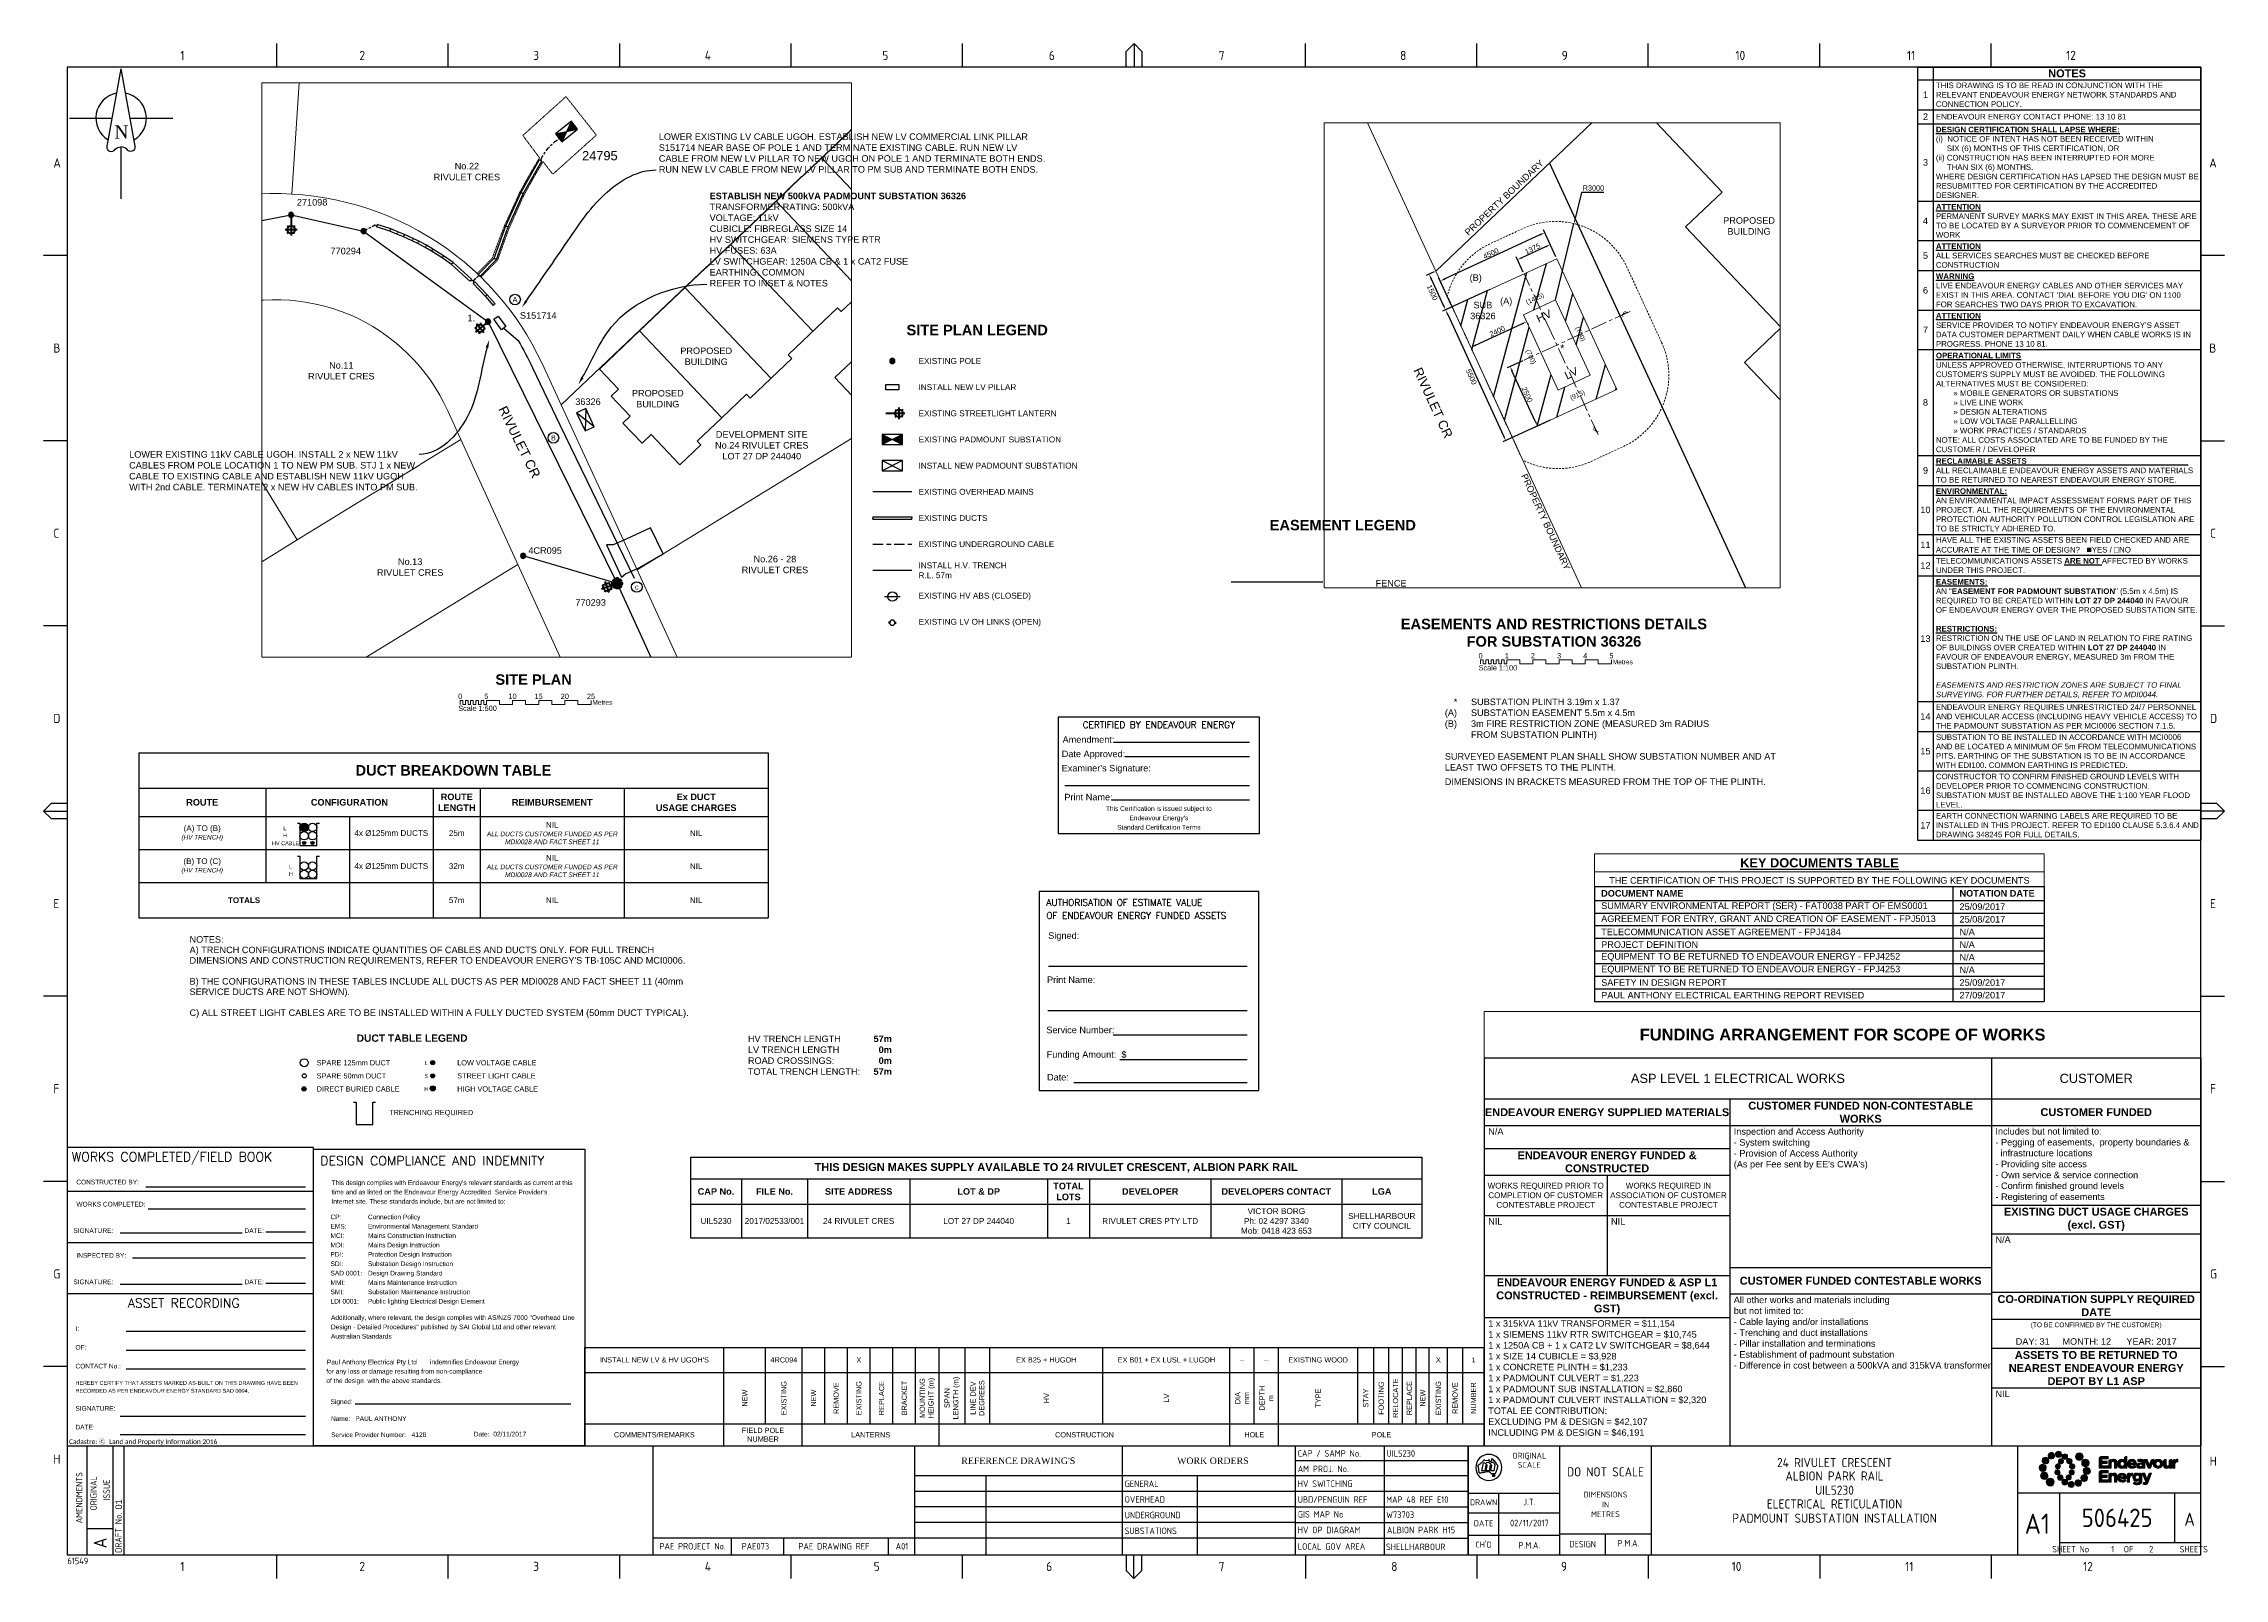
# Paper-space layout 'SITEPLAN' of a CAD drawing. Header units: metres, sheet in millimetres. Extents: x -21 to 813, y -3 to 583.
# The model-space entities are those that its viewports show. They can reach past a viewport. Long polylines and large blocks are cut down to what shows.
import ezdxf
from ezdxf import colors
from ezdxf.entities.mleader import LeaderData, LeaderLine
from ezdxf.enums import TextEntityAlignment as Align
from ezdxf.math import Vec2, Vec3

# ---------------------------------------------------------------- set-up
doc = ezdxf.new("R2010")
doc.units = ezdxf.units.M
for name, pattern in [('Cable Exist UG', [8.2, 4, -1.2, 1.8, -1.2]), ('Cable New OH', [6, 4, -2]), ('CENTER', [2, 1.25, -0.25, 0.25, -0.25]), ('Dash', [5, 3, -2]), ('HIDDEN', [0.375, 0.25, -0.125]), ('HIDDEN2', [0.1875, 0.125, -0.0625])]:
    doc.linetypes.add(name, pattern=pattern)
doc.layers.get('0').update_dxf_attribs({"color": 6})
for name, color, linetype in [('_USER 02 POLENUMEXT', 7, 'Continuous'), ('_USER 03 POLENUMMOD', 3, 'Continuous'), ('_USER 07 PILLARNUMNEW', 2, 'Continuous'), ('_USER 08 SLIGHTNUMEXT', 7, 'Continuous'), ('_USER 14 DEVINFO', 7, 'Continuous'), ('_USER 15 GAS', 7, 'Continuous'), ('Equip_SP_HV_EXT', 7, 'Continuous'), ('Equip_SP_LV_EXT', 7, 'Continuous'), ('Equip_SP_SL_EXT', 7, 'Continuous'), ('Equip_SP_SL_MOD', 3, 'Continuous'), ('Notes', 7, 'Continuous'), ('Notes_HV_MISC', 7, 'Continuous'), ('OH_Details_SP_MISC', 7, 'Continuous'), ('Sub_SP_EXT', 7, 'Continuous'), ('Sub_SP_NEW', 2, 'Continuous'), ('SupportsOH_SP_TR_HV_LV_SL_EXT', 7, 'Continuous'), ('SupportsOH_SP_TR_HV_LV_SL_MOD', 3, 'Continuous'), ('SupportsUG_SP_EXT', 7, 'Continuous'), ('SupportsUG_SP_LV_NEW', 2, 'Continuous'), ('Trench_SP_NEW', 2, 'Continuous'), ('UG_Details_SP_MISC', 7, 'Continuous')]:
    doc.layers.add(name, color=color, linetype=linetype)
for name, color, linetype, lineweight in [('Cadastre Easements_SP_NEW', 2, 'Continuous', 5), ('Cadastre Land Parcels_SP_EXT', 9, 'Continuous', 5), ('Cadastre Other Property_SP_EXT', 9, 'HIDDEN', 5), ('Cadastre Road Names_SP_HV_LV_SL_EXT', 9, 'Continuous', 5), ('Cadastre Roads_SP_EXT', 9, 'Continuous', 5)]:
    doc.layers.add(name, color=color, linetype=linetype, lineweight=lineweight)
doc.layers.add('Viewports', color=6, linetype='Continuous', true_color=0xff00ff, plot=False)
doc.styles.add('ARIAL', font='arial.ttf', dxfattribs={"height": 2})
doc.styles.add('Elec', font='romand__.ttf')
doc.styles.add('HVSW_LABEL', font='arial.ttf')
doc.styles.add('iecARIAL', font='arial.ttf', dxfattribs={"height": 2})
doc.styles.add('iecISOCP', font='isocp.shx')
doc.styles.add('iecNAME', font='times.ttf')
doc.styles.add('iecTimesNewRoman', font='times.ttf')
doc.styles.add('POLE_LABEL', font='arial.ttf')
doc.styles.get("Standard").update_dxf_attribs({"font": 'arial.ttf'})
doc.linetypes.add('FENCELINE2', pattern='A,0.25,-0.1,[132,ltypeshp.shx,S=0.1,R=0,X=-0.1,Y=0],-0.1,1', length=1.45)
doc.linetypes.add('IE Trench HV', pattern='A,7,-0.2,["/",Standard,S=3,R=0,X=0.6,Y=-1.4],-2.5', length=9.7)
doc.dimstyles.new('GISCAD Dim Style', dxfattribs={"dimtxt": 2.5, "dimasz": 3, "dimexe": 1.25, "dimexo": 0.625, "dimtad": 1, "dimtoh": 1, "dimdec": 1, "dimtxsty": 'ARIAL', "dimcen": 2.5, "dimadec": 0, "dimazin": 0, "dimtfac": 1, "dimtdec": 1, "dimtmove": 0, "dimatfit": 3, "dimfxl": 1.25, "dimarcsym": 0})
doc.dimstyles.get("Standard").update_dxf_attribs({"dimtxt": 0.18, "dimasz": 0.18, "dimexe": 0.18, "dimexo": 0.0625, "dimgap": 0.09, "dimtad": 0, "dimtih": 1, "dimtoh": 1, "dimdec": 4, "dimzin": 0, "dimdsep": 46, "dimtxsty": 'Standard', "dimcen": 0.09, "dimadec": 0, "dimazin": 0, "dimtfac": 1, "dimtdec": 4, "dimtofl": 0, "dimtmove": 0, "dimatfit": 3, "dimfxl": 1, "dimtolj": 1, "dimtzin": 0, "dimarcsym": 0})

psp = doc.layouts.new('SITEPLAN')

# ---------------------------------------------------------------- texts
at = {"layer": 'Notes', "lineweight": 9}
for s, height, p in [('(B)', 2.5, (526.70706, 493.98421)), ('(A)', 2.5, (538.34715, 485.03948)), ('*', 3, (559.79816, 467.02391))]:
    psp.add_text(s, height=height, dxfattribs=at).set_placement(p, align=Align.MIDDLE_CENTER)
for s, p in [('HV', (552.76679, 479.30021)), ('LV', (563.22602, 457.43971))]:
    psp.add_text(s, height=3, rotation=24.8805, dxfattribs=at).set_placement(p, align=Align.MIDDLE_CENTER)
at = {"layer": 'Notes', "style": 'iecARIAL'}
for s, p in [('L', (71.65378, 283.60252)), ('HV CABLE', (71.92585, 277.87342)), ('H', (71.75049, 280.84592)), ('H', (73.96968, 266.1053)), ('L', (73.87297, 268.8619)), ('L', (125.65902, 193.95097)), ('S', (125.65902, 188.95097)), ('H', (125.65902, 183.95097))]:
    psp.add_text(s, height=1.5, rotation=0.03332088, dxfattribs=at).set_placement(p, align=Align.MIDDLE_CENTER)
at = {"layer": 'Notes', "color": 7, "style": 'iecARIAL'}
for s, p in [('SPARE 125mm DUCT', (83.78842, 193.99097)), ('LOW VOLTAGE CABLE', (137.50556, 193.99097)), ('SPARE 50mm DUCT', (83.78849, 188.99097)), ('DIRECT BURIED CABLE', (83.78846, 183.99097)), ('STREET LIGHT CABLE', (137.50556, 188.99097)), ('HIGH VOLTAGE CABLE', (137.50556, 183.99097)), ('TRENCHING REQUIRED', (111.47885, 174.97385))]:
    psp.add_text(s, height=2, dxfattribs=at).set_placement(p, align=Align.MIDDLE_LEFT)
at = {"layer": 'Notes', "lineweight": 9, "char_height": 2.5}
for s, width, insert, attachment_point in [('No.22\\PRIVULET CRES', 25.2654502, (141.20287, 534.48243), 5), ('PROPOSED\\PBUILDING', 19.6344816, (631.16583, 513.7111), 5), ('SUB\\P36326', 9.5765007, (529.4504, 481.4167), 5), ('No.11\\PRIVULET CRES', 25.2654502, (93.21549, 458.38188), 5), ('PROPOSED\\PBUILDING', 19.6344816, (214.15374, 447.71767), 5), ('DEVELOPMENT SITE\\PNo.24 RIVULET CRES\\PLOT 27 DP 244040', 36.5099789, (253.88914, 429.90908), 5), ('No.13\\PRIVULET CRES', 25.2654502, (119.52375, 383.36415), 5), ('No.26 - 28\\PRIVULET CRES', 25.2654502, (258.90737, 384.37039), 5), ('FENCE', 11.674045, (488.44374, 377.19079), 4), ('\\pi-10,l10,t3.4364,10;^I* ^ISUBSTATION PLINTH 3.19m x 1.37\\P\\pt10;(A)^ISUBSTATION EASEMENT 5.5m x 4.5m\\P(B)^I3m FIRE RESTRICTION ZONE (MEASURED 3m RADIUS \\P\\pt4,10;^I^IFROM SUBSTATION PLINTH)\\P\\pi0,l0,tz;\\P\\pt4,10;SURVEYED EASEMENT PLAN SHALL SHOW SUBSTATION NUMBER AND AT LEAST TWO OFFSETS TO THE PLINTH.\\P{\\H0.32x;\\P}DIMENSIONS IN BRACKETS MEASURED FROM THE TOP OF THE PLINTH.', 134.3949867, (514.90361, 333.14235), 1)]:
    psp.add_mtext_dynamic_manual_height_columns(s, width=width, gutter_width=12.5, heights=[0], dxfattribs=dict(at, insert=insert, attachment_point=attachment_point))
at = {"layer": 'Notes', "lineweight": 9, "attachment_point": 5}
for s, width, gutter_width, insert, char_height, rotation in [('PROPERTY BOUNDARY', 47.7441793, 12.5, (537.57071, 524.54339), 2.5, 43.50460914), ('{\\fLucida Sans Unicode|b0|i0|c0|p34;℄}', 0.8313136, 10, (583.73447, 480.18899), 2.5, 294.72137748), ('RIVULET CR', 29.0425034, 12.5, (510.4224, 446.1506), 3.5, 294.72161957), ('{\\fLucida Sans Unicode|b0|i0|c0|p34;℄}', 0.8313136, 10, (572.54007, 436.08566), 2.5, 24.72145182), ('PROPERTY BOUNDARY', 46.2091083, 12.5, (553.44914, 400.67345), 2.5, 294.72161957)]:
    psp.add_mtext_dynamic_manual_height_columns(s, width=width, gutter_width=gutter_width, heights=[0], dxfattribs=dict(at, insert=insert, char_height=char_height, rotation=rotation))
at = {"layer": 'Notes', "linetype": 'Continuous', "style": 'iecARIAL'}
for s, insert, char_height, width, attachment_point in [('{\\fArial|b1|i0|c0|p34;\\H0.8x;SITE PLAN LEGEND}', (336.20496, 473.93309), 5, 57.159585, 5), ('EXISTING POLE', (313.78648, 462.13138), 2.25, 57.159585, 4), ('INSTALL NEW LV PILLAR', (313.78648, 452.13138), 2.25, 57.159585, 4), ('EXISTING STREETLIGHT LANTERN', (313.78648, 442.13138), 2.25, 57.159585, 4), ('EXISTING PADMOUNT SUBSTATION', (313.78772, 432.13142), 2.25, 57.159585, 4), ('INSTALL NEW PADMOUNT SUBSTATION', (313.78648, 422.13138), 2.25, 81.0645251, 4), ('EXISTING OVERHEAD MAINS', (313.78648, 412.13138), 2.25, 57.159585, 4), ('EXISTING DUCTS', (313.78648, 402.13138), 2.25, 81.0645251, 4), ('{\\fArial|b1|i0|c0|p34;\\H0.8x;EASEMENT LEGEND}', (475.91327, 399.38302), 5, 57.159585, 5), ('EXISTING UNDERGROUND CABLE', (313.78648, 392.13138), 2.25, 57.159585, 4), ('INSTALL H.V. TRENCH\\PR.L. 57m', (313.78648, 382.13138), 2.25, 57.159585, 4), ('EXISTING HV ABS (CLOSED)', (313.78648, 372.13138), 2.25, 57.159585, 4), ('EXISTING LV OH LINKS (OPEN)', (313.78648, 362.13138), 2.25, 71.2268474, 4), ('{\\fArial|b1|i0|c0|p34;\\H0.8x;EASEMENTS AND RESTRICTIONS DETAILS FOR SUBSTATION 36326}', (556.58675, 358.28573), 5, 117.9047793, 5), ('{\\fArial|b1|i0|c0|p34;\\H0.8x;SITE PLAN}', (166.68277, 340.39161), 5, 57.159585, 5), ('{\\fArial|b1|i0|c0|p34;\\H0.8x;DUCT TABLE LEGEND}', (120.26656, 203.37201), 3.5, 46.6788131, 5)]:
    psp.add_mtext(s, dxfattribs=dict(at, insert=insert, char_height=char_height, width=width, attachment_point=attachment_point))
at = {"layer": 'Notes', "insert": (35.22132, 242.36657), "char_height": 2.5, "width": 195.5358885, "attachment_point": 1, "line_spacing_factor": 0.96, "style": 'ARIAL'}
psp.add_mtext("NOTES:\\PA) TRENCH CONFIGURATIONS INDICATE QUANTITIES OF CABLES AND DUCTS ONLY. FOR FULL TRENCH DIMENSIONS AND CONSTRUCTION REQUIREMENTS, REFER TO ENDEAVOUR ENERGY'S TB-105C AND MCI0006.\\P\\PB) THE CONFIGURATIONS IN THESE TABLES INCLUDE ALL DUCTS AS PER MDI0028 AND FACT SHEET 11 (40mm SERVICE DUCTS ARE NOT SHOWN).\\P\\PC) ALL STREET LIGHT CABLES ARE TO BE INSTALLED WITHIN A FULLY DUCTED SYSTEM (50mm DUCT TYPICAL).", dxfattribs=at)

msp = doc.modelspace()

# ---------------------------------------------------------------- texts
at = {"layer": 'Cadastre Road Names_SP_HV_LV_SL_EXT'}
msp.add_text('RIVULET CR', height=1.8, rotation=296.16037, dxfattribs=at).set_placement((297057.688, 6174926.913))

# ---------------------------------------------------------------- blocks, each defined once
blk = doc.blocks.new('NorthPnt 11(NP11)')
for p, q in [((-19.7, 0.02), (-3.49, 0)), ((3.32, 0), (19.7, -0.02)), ((-0.08, -10.94), (-0.08, -30.8))]:
    blk.add_line(p, q)
for points in [[(-0.08, 18.81), (-5.43, -10.68, 0.877048), (-2.29, -11.9, -0.1543), (-0.08, -10.94, 0.090511)], [(-0.08, 18.81), (5.26, -10.68, -0.877048), (2.13, -11.9, 0.1543), (-0.08, -10.94, -0.090511)]]:
    blk.add_lwpolyline(points, format="xyb")
for start, end in [(100.5988, 238.86433), (300.09942, 80.43745)]:
    blk.add_arc((0, 0), 9.64, start, end)
at = {"color": 7, "style": 'iecNAME'}
blk.add_text('N', height=5.02, dxfattribs=at).set_placement((-2.62, -7.82))
blk = doc.blocks.new('A$C30A46249')
at = {"color": 7, "lineweight": -3, "insert": (6.92, 4.97), "char_height": 1.79, "attachment_point": 7, "line_spacing_factor": 1.2}
blk.add_mtext('{\\fCalibri|b0|i0|c0|p34;\\C256;Cadastre: \\fMS Gothic|b0|i0|c128|p49;\\C250;\\c2236962;Ⓒ\\fMS Gothic|b0|i0|c0|p49; \\fCalibri|b0|i0|c0|p34;\\C256;Land and Property Information 2016}', dxfattribs=at)
blk = doc.blocks.new('EE_LOGO')
h = blk.add_hatch(color=7)
edge = h.paths.add_edge_path()
edge.add_spline(control_points=[(-25.34, 1.94), (-26.08, 1.98), (-26.72, 1.41), (-26.77, 0.66), (-26.81, -0.09), (-26.24, -0.72), (-25.49, -0.77), (-24.74, -0.81), (-24.1, -0.24), (-24.06, 0.51), (-24.02, 1.25), (-24.59, 1.89), (-25.34, 1.94)], knot_values=[0, 0, 0, 0, 1, 1, 1, 2, 2, 2, 3, 3, 3, 4, 4, 4, 4], degree=3, periodic=0)
h = blk.add_hatch(color=7)
edge = h.paths.add_edge_path()
edge.add_spline(control_points=[(-23.73, 4.46), (-24.34, 4.81), (-25.13, 4.61), (-25.49, 3.99), (-25.85, 3.38), (-25.64, 2.59), (-25.03, 2.23), (-24.41, 1.87), (-23.63, 2.08), (-23.27, 2.69), (-22.91, 3.31), (-23.12, 4.1), (-23.73, 4.46)], knot_values=[0, 0, 0, 0, 1, 1, 1, 2, 2, 2, 3, 3, 3, 4, 4, 4, 4], degree=3, periodic=0)
h = blk.add_hatch(color=7)
edge = h.paths.add_edge_path()
edge.add_spline(control_points=[(-21.12, 5.87), (-21.48, 6.44), (-22.24, 6.61), (-22.81, 6.24), (-23.37, 5.88), (-23.54, 5.12), (-23.17, 4.55), (-22.81, 3.98), (-22.05, 3.82), (-21.48, 4.19), (-20.92, 4.55), (-20.75, 5.31), (-21.12, 5.87)], knot_values=[0, 0, 0, 0, 1, 1, 1, 2, 2, 2, 3, 3, 3, 4, 4, 4, 4], degree=3, periodic=0)
h = blk.add_hatch(color=7)
edge = h.paths.add_edge_path()
edge.add_spline(control_points=[(-19.43, 2.06), (-19.94, 2.17), (-20.44, 1.84), (-20.55, 1.33), (-20.66, 0.82), (-20.34, 0.32), (-19.83, 0.21), (-19.32, 0.1), (-18.81, 0.42), (-18.71, 0.93), (-18.59, 1.44), (-18.92, 1.95), (-19.43, 2.06)], knot_values=[0, 0, 0, 0, 1, 1, 1, 2, 2, 2, 3, 3, 3, 4, 4, 4, 4], degree=3, periodic=0)
h = blk.add_hatch(color=7)
edge = h.paths.add_edge_path()
edge.add_spline(control_points=[(-18.27, 5.87), (-18.34, 6.5), (-18.91, 6.97), (-19.54, 6.9), (-20.18, 6.84), (-20.65, 6.27), (-20.58, 5.63), (-20.52, 4.99), (-19.95, 4.53), (-19.31, 4.59), (-18.67, 4.66), (-18.21, 5.23), (-18.27, 5.87)], knot_values=[0, 0, 0, 0, 1, 1, 1, 2, 2, 2, 3, 3, 3, 4, 4, 4, 4], degree=3, periodic=0)
h = blk.add_hatch(color=7)
edge = h.paths.add_edge_path()
edge.add_spline(control_points=[(-15.91, 4.86), (-15.91, 4.26), (-16.4, 3.77), (-17, 3.77), (-17.6, 3.77), (-18.08, 4.26), (-18.08, 4.86), (-18.08, 5.46), (-17.6, 5.95), (-17, 5.95), (-16.4, 5.95), (-15.91, 5.46), (-15.91, 4.86)], knot_values=[0, 0, 0, 0, 1, 1, 1, 2, 2, 2, 3, 3, 3, 4, 4, 4, 4], degree=3, periodic=0)
edge = h.paths.add_edge_path()
edge.add_spline(control_points=[(-18.29, 3.97), (-18.8, 4.08), (-19.3, 3.76), (-19.41, 3.25), (-19.52, 2.74), (-19.2, 2.23), (-18.69, 2.12), (-18.18, 2.01), (-17.67, 2.33), (-17.56, 2.84), (-17.45, 3.35), (-17.78, 3.86), (-18.29, 3.97)], knot_values=[0, 0, 0, 0, 1, 1, 1, 2, 2, 2, 3, 3, 3, 4, 4, 4, 4], degree=3, periodic=0)
h = blk.add_hatch(color=7)
edge = h.paths.add_edge_path()
edge.add_spline(control_points=[(-14.59, 2.36), (-14.16, 2.75), (-14.12, 3.41), (-14.51, 3.84), (-14.89, 4.27), (-15.55, 4.31), (-15.99, 3.93), (-16.42, 3.54), (-16.46, 2.88), (-16.07, 2.45), (-15.69, 2.01), (-15.02, 1.98), (-14.59, 2.36)], knot_values=[0, 0, 0, 0, 1, 1, 1, 2, 2, 2, 3, 3, 3, 4, 4, 4, 4], degree=3, periodic=0)
edge = h.paths.add_edge_path()
edge.add_spline(control_points=[(-15.91, 4.86), (-15.91, 4.26), (-16.4, 3.77), (-17, 3.77), (-17.6, 3.77), (-18.08, 4.26), (-18.08, 4.86), (-18.08, 5.46), (-17.6, 5.95), (-17, 5.95), (-16.4, 5.95), (-15.91, 5.46), (-15.91, 4.86)], knot_values=[0, 0, 0, 0, 1, 1, 1, 2, 2, 2, 3, 3, 3, 4, 4, 4, 4], degree=3, periodic=0)
h = blk.add_hatch(color=7)
edge = h.paths.add_edge_path()
edge.add_spline(control_points=[(-15.91, 4.86), (-15.91, 4.26), (-16.4, 3.77), (-17, 3.77), (-17.6, 3.77), (-18.08, 4.26), (-18.08, 4.86), (-18.08, 5.46), (-17.6, 5.95), (-17, 5.95), (-16.4, 5.95), (-15.91, 5.46), (-15.91, 4.86)], knot_values=[0, 0, 0, 0, 1, 1, 1, 2, 2, 2, 3, 3, 3, 4, 4, 4, 4], degree=3, periodic=0)
edge = h.paths.add_edge_path(flags=16)
edge.add_spline(control_points=[(-15.91, 4.86), (-15.91, 4.26), (-16.4, 3.77), (-17, 3.77), (-17.6, 3.77), (-18.08, 4.26), (-18.08, 4.86), (-18.08, 5.46), (-17.6, 5.95), (-17, 5.95), (-16.4, 5.95), (-15.91, 5.46), (-15.91, 4.86)], knot_values=[0, 0, 0, 0, 1, 1, 1, 2, 2, 2, 3, 3, 3, 4, 4, 4, 4], degree=3, periodic=0)
h = blk.add_hatch(color=7)
edge = h.paths.add_edge_path()
edge.add_spline(control_points=[(-13.94, 0.18), (-13.41, 0.32), (-13.09, 0.87), (-13.23, 1.4), (-13.37, 1.93), (-13.92, 2.25), (-14.45, 2.11), (-14.98, 1.97), (-15.3, 1.42), (-15.16, 0.89), (-15.02, 0.36), (-14.47, 0.04), (-13.94, 0.18)], knot_values=[0, 0, 0, 0, 1, 1, 1, 2, 2, 2, 3, 3, 3, 4, 4, 4, 4], degree=3, periodic=0)
h = blk.add_hatch(color=7)
edge = h.paths.add_edge_path()
edge.add_spline(control_points=[(-9.93, 4.86), (-9.93, 4.03), (-10.61, 3.35), (-11.44, 3.35), (-12.28, 3.35), (-12.95, 4.03), (-12.95, 4.86), (-12.95, 5.69), (-12.28, 6.37), (-11.44, 6.37), (-10.61, 6.37), (-9.93, 5.69), (-9.93, 4.86)], knot_values=[0, 0, 0, 0, 1, 1, 1, 2, 2, 2, 3, 3, 3, 4, 4, 4, 4], degree=3, periodic=0)
h = blk.add_hatch(color=7)
edge = h.paths.add_edge_path()
edge.add_spline(control_points=[(-8.55, 1.13), (-7.83, 1.45), (-7.5, 2.29), (-7.82, 3.01), (-8.14, 3.73), (-8.98, 4.06), (-9.7, 3.74), (-10.42, 3.42), (-10.75, 2.58), (-10.43, 1.86), (-10.11, 1.14), (-9.27, 0.81), (-8.55, 1.13)], knot_values=[0, 0, 0, 0, 1, 1, 1, 2, 2, 2, 3, 3, 3, 4, 4, 4, 4], degree=3, periodic=0)
h = blk.add_hatch(color=7)
edge = h.paths.add_edge_path()
edge.add_spline(control_points=[(-8.66, -1.92), (-7.91, -1.96), (-7.27, -1.39), (-7.23, -0.64), (-7.19, 0.1), (-7.76, 0.74), (-8.51, 0.78), (-9.25, 0.83), (-9.89, 0.26), (-9.94, -0.49), (-9.98, -1.24), (-9.41, -1.88), (-8.66, -1.92)], knot_values=[0, 0, 0, 0, 1, 1, 1, 2, 2, 2, 3, 3, 3, 4, 4, 4, 4], degree=3, periodic=0)
h = blk.add_hatch(color=7)
edge = h.paths.add_edge_path()
edge.add_spline(control_points=[(-3.85, 0.44), (-3.85, 0.44), (-3.85, 4.25), (-3.85, 4.3), (-3.85, 4.35), (-3.85, 4.86), (-3.29, 4.86), (-2.74, 4.86), (-0.49, 4.86), (-0.49, 4.86), (-0.49, 4.86), (-0.49, 4), (-0.49, 4), (-0.49, 4), (-2.89, 4), (-2.89, 4), (-2.89, 4), (-2.89, 3.1), (-2.89, 3.1), (-2.89, 3.1), (-0.8, 3.1), (-0.8, 3.1), (-0.8, 3.1), (-0.8, 2.23), (-0.8, 2.23), (-0.8, 2.23), (-2.89, 2.23), (-2.89, 2.23), (-2.89, 2.23), (-2.89, 1.31), (-2.89, 1.31), (-2.89, 1.31), (-0.49, 1.31), (-0.49, 1.31), (-0.49, 1.31), (-0.49, 0.44), (-0.49, 0.44), (-0.49, 0.44), (-3.85, 0.44), (-3.85, 0.44)], knot_values=[0, 0, 0, 0, 1, 1, 1, 2, 2, 2, 3, 3, 3, 4, 4, 4, 5, 5, 5, 6, 6, 6, 7, 7, 7, 8, 8, 8, 9, 9, 9, 10, 10, 10, 11, 11, 11, 12, 12, 12, 13, 13, 13, 13], degree=3, periodic=0)
h = blk.add_hatch(color=7)
edge = h.paths.add_edge_path()
edge.add_spline(control_points=[(1.94, 0.44), (1.94, 0.44), (1.94, 2.33), (1.94, 2.33), (1.94, 2.78), (1.73, 3.02), (1.36, 3.02), (1, 3.02), (0.76, 2.78), (0.76, 2.33), (0.76, 2.33), (0.76, 0.44), (0.76, 0.44), (0.76, 0.44), (-0.2, 0.44), (-0.2, 0.44), (-0.2, 0.44), (-0.2, 3.21), (-0.2, 3.27), (-0.2, 3.33), (-0.2, 3.82), (0.36, 3.82), (0.76, 3.82), (0.76, 3.82), (0.76, 3.82), (0.76, 3.82), (0.76, 3.35), (0.76, 3.35), (0.98, 3.63), (1.27, 3.89), (1.75, 3.89), (2.48, 3.89), (2.9, 3.41), (2.9, 2.63), (2.9, 2.63), (2.9, 0.44), (2.9, 0.44), (2.9, 0.44), (1.94, 0.44), (1.94, 0.44)], knot_values=[0, 0, 0, 0, 1, 1, 1, 2, 2, 2, 3, 3, 3, 4, 4, 4, 5, 5, 5, 6, 6, 6, 7, 7, 7, 8, 8, 8, 9, 9, 9, 10, 10, 10, 11, 11, 11, 12, 12, 12, 13, 13, 13, 13], degree=3, periodic=0)
h = blk.add_hatch(color=7)
edge = h.paths.add_edge_path(flags=16)
edge.add_spline(control_points=[(5.8, 2.13), (5.8, 2.69), (5.43, 3.07), (4.98, 3.07), (4.53, 3.07), (4.15, 2.7), (4.15, 2.13), (4.15, 2.13), (4.15, 2.12), (4.15, 2.12), (4.15, 1.56), (4.53, 1.19), (4.98, 1.19), (5.43, 1.19), (5.8, 1.56), (5.8, 2.12), (5.8, 2.12), (5.8, 2.13), (5.8, 2.13)], knot_values=[0, 0, 0, 0, 1, 1, 1, 2, 2, 2, 3, 3, 3, 4, 4, 4, 5, 5, 5, 6, 6, 6, 6], degree=3, periodic=0)
edge = h.paths.add_edge_path()
edge.add_spline(control_points=[(5.79, 0.44), (5.79, 0.44), (5.79, 0.92), (5.79, 0.92), (5.55, 0.6), (5.23, 0.37), (4.73, 0.37), (3.94, 0.37), (3.19, 0.99), (3.19, 2.12), (3.19, 2.12), (3.19, 2.13), (3.19, 2.13), (3.19, 3.26), (3.93, 3.88), (4.73, 3.88), (5.24, 3.88), (5.56, 3.65), (5.79, 3.38), (5.79, 3.38), (5.79, 4.27), (5.79, 4.3), (5.79, 4.34), (5.79, 4.86), (6.34, 4.86), (6.73, 4.86), (6.75, 4.86), (6.75, 4.86), (6.75, 4.86), (6.75, 0.44), (6.75, 0.44), (6.75, 0.44), (5.79, 0.44), (5.79, 0.44)], knot_values=[0, 0, 0, 0, 1, 1, 1, 2, 2, 2, 3, 3, 3, 4, 4, 4, 5, 5, 5, 6, 6, 6, 7, 7, 7, 8, 8, 8, 9, 9, 9, 10, 10, 10, 11, 11, 11, 11], degree=3, periodic=0)
h = blk.add_hatch(color=7)
edge = h.paths.add_edge_path()
edge.add_spline(control_points=[(8.69, 3.89), (7.7, 3.89), (7.01, 3.09), (7.01, 2.13), (7.01, 2.13), (7.01, 2.12), (7.01, 2.12), (7.01, 1.08), (7.77, 0.37), (8.78, 0.37), (9.39, 0.37), (9.85, 0.61), (10.16, 1), (10.16, 1), (9.62, 1.48), (9.62, 1.48), (9.35, 1.24), (9.12, 1.14), (8.79, 1.14), (8.33, 1.13), (8, 1.49), (7.95, 1.86), (7.91, 2.18), (7.93, 2.29), (7.95, 2.43), (8.02, 2.85), (8.29, 3.12), (8.69, 3.12), (9.09, 3.12), (9.34, 2.83), (9.4, 2.4), (9.4, 2.4), (8.14, 2.4), (8.14, 2.4), (8.14, 2.4), (8.12, 1.8), (8.64, 1.8), (9.17, 1.8), (10.32, 1.8), (10.32, 1.8), (10.33, 1.89), (10.34, 1.95), (10.34, 2.04), (10.34, 2.04), (10.34, 2.05), (10.34, 2.05), (10.34, 3.01), (9.82, 3.89), (8.69, 3.89)], knot_values=[0, 0, 0, 0, 1, 1, 1, 2, 2, 2, 3, 3, 3, 4, 4, 4, 5, 5, 5, 6, 6, 6, 7, 7, 7, 8, 8, 8, 9, 9, 9, 10, 10, 10, 11, 11, 11, 12, 12, 12, 13, 13, 13, 14, 14, 14, 15, 15, 15, 16, 16, 16, 16], degree=3, periodic=0)
h = blk.add_hatch(color=7)
edge = h.paths.add_edge_path(flags=16)
edge.add_spline(control_points=[(12.69, 1.8), (12.53, 1.88), (12.31, 1.93), (12.08, 1.93), (11.67, 1.93), (11.42, 1.77), (11.42, 1.46), (11.42, 1.46), (11.42, 1.45), (11.42, 1.45), (11.42, 1.19), (11.63, 1.04), (11.94, 1.04), (12.39, 1.04), (12.69, 1.29), (12.69, 1.63), (12.69, 1.63), (12.69, 1.8), (12.69, 1.8)], knot_values=[0, 0, 0, 0, 1, 1, 1, 2, 2, 2, 3, 3, 3, 4, 4, 4, 5, 5, 5, 6, 6, 6, 6], degree=3, periodic=0)
edge = h.paths.add_edge_path()
edge.add_spline(control_points=[(12.67, 0.44), (12.67, 0.44), (12.67, 0.81), (12.67, 0.81), (12.44, 0.55), (12.12, 0.38), (11.65, 0.38), (11.01, 0.38), (10.49, 0.74), (10.49, 1.41), (10.49, 1.41), (10.49, 1.42), (10.49, 1.42), (10.49, 2.16), (11.05, 2.5), (11.85, 2.5), (12.19, 2.5), (12.44, 2.45), (12.68, 2.37), (12.68, 2.37), (12.68, 2.42), (12.68, 2.42), (12.68, 2.82), (12.43, 3.07), (11.95, 3.07), (11.59, 3.07), (11.33, 3), (11.02, 2.89), (11.02, 2.89), (10.78, 3.62), (10.78, 3.62), (11.15, 3.78), (11.52, 3.89), (12.09, 3.89), (13.14, 3.89), (13.6, 3.35), (13.6, 2.43), (13.6, 2.43), (13.6, 0.44), (13.6, 0.44), (13.6, 0.44), (12.67, 0.44), (12.67, 0.44)], knot_values=[0, 0, 0, 0, 1, 1, 1, 2, 2, 2, 3, 3, 3, 4, 4, 4, 5, 5, 5, 6, 6, 6, 7, 7, 7, 8, 8, 8, 9, 9, 9, 10, 10, 10, 11, 11, 11, 12, 12, 12, 13, 13, 13, 14, 14, 14, 14], degree=3, periodic=0)
h = blk.add_hatch(color=7)
edge = h.paths.add_edge_path()
edge.add_spline(control_points=[(15.71, 0.44), (15.71, 0.44), (14.84, 0.44), (14.84, 0.44), (14.84, 0.44), (13.51, 3.83), (13.51, 3.83), (13.51, 3.83), (14.53, 3.83), (14.53, 3.83), (14.53, 3.83), (15.28, 1.58), (15.28, 1.58), (15.28, 1.58), (15.86, 3.3), (15.86, 3.3), (15.86, 3.3), (16.02, 3.83), (16.4, 3.83), (16.78, 3.83), (17.04, 3.83), (17.04, 3.83), (17.04, 3.83), (15.71, 0.44), (15.71, 0.44)], knot_values=[0, 0, 0, 0, 1, 1, 1, 2, 2, 2, 3, 3, 3, 4, 4, 4, 5, 5, 5, 6, 6, 6, 7, 7, 7, 8, 8, 8, 8], degree=3, periodic=0)
h = blk.add_hatch(color=7)
edge = h.paths.add_edge_path(flags=16)
edge.add_spline(control_points=[(19.52, 2.16), (19.52, 2.66), (19.16, 3.09), (18.63, 3.09), (18.08, 3.09), (17.75, 2.67), (17.75, 2.17), (17.75, 2.17), (17.75, 2.16), (17.75, 2.16), (17.75, 1.66), (18.11, 1.22), (18.64, 1.22), (19.19, 1.22), (19.52, 1.65), (19.52, 2.15), (19.52, 2.15), (19.52, 2.16), (19.52, 2.16)], knot_values=[0, 0, 0, 0, 1, 1, 1, 2, 2, 2, 3, 3, 3, 4, 4, 4, 5, 5, 5, 6, 6, 6, 6], degree=3, periodic=0)
edge = h.paths.add_edge_path()
edge.add_spline(control_points=[(18.63, 0.4), (17.58, 0.4), (16.8, 1.17), (16.8, 2.15), (16.8, 2.15), (16.8, 2.16), (16.8, 2.16), (16.8, 3.13), (17.59, 3.92), (18.64, 3.92), (19.69, 3.92), (20.46, 3.14), (20.46, 2.17), (20.46, 2.17), (20.46, 2.16), (20.46, 2.16), (20.46, 1.19), (19.68, 0.4), (18.63, 0.4)], knot_values=[0, 0, 0, 0, 1, 1, 1, 2, 2, 2, 3, 3, 3, 4, 4, 4, 5, 5, 5, 6, 6, 6, 6], degree=3, periodic=0)
h = blk.add_hatch(color=7)
edge = h.paths.add_edge_path()
edge.add_spline(control_points=[(22.86, 0.44), (22.86, 0.44), (22.86, 0.92), (22.86, 0.92), (22.64, 0.64), (22.36, 0.38), (21.87, 0.38), (21.15, 0.38), (20.72, 0.86), (20.72, 1.63), (20.72, 1.63), (20.72, 3.22), (20.72, 3.27), (20.72, 3.32), (20.72, 3.82), (21.28, 3.82), (21.68, 3.82), (21.68, 3.82), (21.68, 3.82), (21.68, 3.82), (21.68, 1.94), (21.68, 1.94), (21.68, 1.48), (21.9, 1.25), (22.26, 1.25), (22.63, 1.25), (22.86, 1.48), (22.86, 1.94), (22.86, 1.94), (22.86, 3.2), (22.86, 3.27), (22.86, 3.34), (22.87, 3.82), (23.42, 3.82), (23.82, 3.82), (23.82, 3.82), (23.82, 3.82), (23.82, 3.82), (23.82, 0.44), (23.82, 0.44), (23.82, 0.44), (22.86, 0.44), (22.86, 0.44)], knot_values=[0, 0, 0, 0, 1, 1, 1, 2, 2, 2, 3, 3, 3, 4, 4, 4, 5, 5, 5, 6, 6, 6, 7, 7, 7, 8, 8, 8, 9, 9, 9, 10, 10, 10, 11, 11, 11, 12, 12, 12, 13, 13, 13, 14, 14, 14, 14], degree=3, periodic=0)
h = blk.add_hatch(color=7)
edge = h.paths.add_edge_path()
edge.add_spline(control_points=[(26.09, 2.88), (25.46, 2.88), (25.06, 2.5), (25.06, 1.69), (25.06, 1.69), (25.06, 0.44), (25.06, 0.44), (25.06, 0.44), (24.1, 0.44), (24.1, 0.44), (24.1, 0.44), (24.1, 3.24), (24.1, 3.27), (24.1, 3.3), (24.1, 3.83), (24.66, 3.83), (25.22, 3.83), (25.06, 3.83), (25.06, 3.83), (25.06, 3.83), (25.06, 3.14), (25.06, 3.14), (25.26, 3.61), (25.58, 3.91), (26.14, 3.89), (26.14, 3.89), (26.14, 2.88), (26.14, 2.88), (26.14, 2.88), (26.09, 2.88), (26.09, 2.88)], knot_values=[0, 0, 0, 0, 1, 1, 1, 2, 2, 2, 3, 3, 3, 4, 4, 4, 5, 5, 5, 6, 6, 6, 7, 7, 7, 8, 8, 8, 9, 9, 9, 10, 10, 10, 10], degree=3, periodic=0)
h = blk.add_hatch(color=7)
edge = h.paths.add_edge_path()
edge.add_spline(control_points=[(-25.45, -1.11), (-26.17, -1.43), (-26.5, -2.27), (-26.18, -2.99), (-25.86, -3.71), (-25.02, -4.04), (-24.3, -3.72), (-23.58, -3.4), (-23.25, -2.56), (-23.57, -1.84), (-23.88, -1.12), (-24.72, -0.79), (-25.45, -1.11)], knot_values=[0, 0, 0, 0, 1, 1, 1, 2, 2, 2, 3, 3, 3, 4, 4, 4, 4], degree=3, periodic=0)
h = blk.add_hatch(color=7)
edge = h.paths.add_edge_path()
edge.add_spline(control_points=[(-24.06, -4.84), (-24.06, -4.01), (-23.39, -3.33), (-22.55, -3.33), (-21.72, -3.33), (-21.04, -4.01), (-21.04, -4.84), (-21.04, -5.68), (-21.72, -6.35), (-22.55, -6.35), (-23.39, -6.35), (-24.06, -5.68), (-24.06, -4.84)], knot_values=[0, 0, 0, 0, 1, 1, 1, 2, 2, 2, 3, 3, 3, 4, 4, 4, 4], degree=3, periodic=0)
h = blk.add_hatch(color=7)
edge = h.paths.add_edge_path()
edge.add_spline(control_points=[(-20.06, -0.16), (-20.59, -0.3), (-20.9, -0.85), (-20.76, -1.38), (-20.63, -1.91), (-20.08, -2.23), (-19.55, -2.09), (-19.02, -1.95), (-18.7, -1.4), (-18.84, -0.87), (-18.98, -0.34), (-19.52, -0.02), (-20.06, -0.16)], knot_values=[0, 0, 0, 0, 1, 1, 1, 2, 2, 2, 3, 3, 3, 4, 4, 4, 4], degree=3, periodic=0)
h = blk.add_hatch(color=7)
edge = h.paths.add_edge_path()
edge.add_spline(control_points=[(-19.41, -2.34), (-19.84, -2.73), (-19.88, -3.39), (-19.49, -3.82), (-19.1, -4.26), (-18.44, -4.29), (-18.01, -3.91), (-17.58, -3.52), (-17.54, -2.86), (-17.93, -2.43), (-18.31, -2), (-18.97, -1.96), (-19.41, -2.34)], knot_values=[0, 0, 0, 0, 1, 1, 1, 2, 2, 2, 3, 3, 3, 4, 4, 4, 4], degree=3, periodic=0)
h = blk.add_hatch(color=7)
edge = h.paths.add_edge_path()
edge.add_spline(control_points=[(-18.08, -4.84), (-18.08, -4.24), (-17.6, -3.76), (-17, -3.76), (-16.4, -3.76), (-15.91, -4.24), (-15.91, -4.84), (-15.91, -5.44), (-16.4, -5.93), (-17, -5.93), (-17.6, -5.93), (-18.08, -5.44), (-18.08, -4.84)], knot_values=[0, 0, 0, 0, 1, 1, 1, 2, 2, 2, 3, 3, 3, 4, 4, 4, 4], degree=3, periodic=0)
h = blk.add_hatch(color=7)
edge = h.paths.add_edge_path()
edge.add_spline(control_points=[(-15.71, -3.95), (-15.2, -4.06), (-14.69, -3.74), (-14.58, -3.23), (-14.47, -2.72), (-14.8, -2.21), (-15.31, -2.1), (-15.82, -1.99), (-16.32, -2.32), (-16.43, -2.83), (-16.54, -3.34), (-16.22, -3.84), (-15.71, -3.95)], knot_values=[0, 0, 0, 0, 1, 1, 1, 2, 2, 2, 3, 3, 3, 4, 4, 4, 4], degree=3, periodic=0)
h = blk.add_hatch(color=7)
edge = h.paths.add_edge_path()
edge.add_spline(control_points=[(-15.72, -5.85), (-15.66, -6.49), (-15.09, -6.95), (-14.45, -6.89), (-13.81, -6.82), (-13.35, -6.25), (-13.41, -5.62), (-13.48, -4.98), (-14.05, -4.51), (-14.68, -4.58), (-15.33, -4.64), (-15.79, -5.21), (-15.72, -5.85)], knot_values=[0, 0, 0, 0, 1, 1, 1, 2, 2, 2, 3, 3, 3, 4, 4, 4, 4], degree=3, periodic=0)
h = blk.add_hatch(color=7)
edge = h.paths.add_edge_path()
edge.add_spline(control_points=[(-14.57, -2.04), (-14.06, -2.15), (-13.55, -1.83), (-13.44, -1.32), (-13.33, -0.81), (-13.66, -0.3), (-14.17, -0.19), (-14.68, -0.08), (-15.18, -0.4), (-15.29, -0.92), (-15.4, -1.43), (-15.08, -1.93), (-14.57, -2.04)], knot_values=[0, 0, 0, 0, 1, 1, 1, 2, 2, 2, 3, 3, 3, 4, 4, 4, 4], degree=3, periodic=0)
h = blk.add_hatch(color=7)
edge = h.paths.add_edge_path()
edge.add_spline(control_points=[(-12.88, -5.86), (-12.52, -6.43), (-11.76, -6.59), (-11.19, -6.23), (-10.62, -5.86), (-10.46, -5.1), (-10.82, -4.53), (-11.19, -3.97), (-11.95, -3.8), (-12.51, -4.17), (-13.08, -4.53), (-13.25, -5.29), (-12.88, -5.86)], knot_values=[0, 0, 0, 0, 1, 1, 1, 2, 2, 2, 3, 3, 3, 4, 4, 4, 4], degree=3, periodic=0)
h = blk.add_hatch(color=7)
edge = h.paths.add_edge_path()
edge.add_spline(control_points=[(-10.27, -4.44), (-9.65, -4.79), (-8.86, -4.59), (-8.51, -3.97), (-8.15, -3.36), (-8.36, -2.57), (-8.97, -2.22), (-9.58, -1.86), (-10.37, -2.06), (-10.73, -2.68), (-11.09, -3.29), (-10.88, -4.08), (-10.27, -4.44)], knot_values=[0, 0, 0, 0, 1, 1, 1, 2, 2, 2, 3, 3, 3, 4, 4, 4, 4], degree=3, periodic=0)
h = blk.add_hatch(color=7)
edge = h.paths.add_edge_path()
edge.add_spline(control_points=[(-3.85, -4.84), (-3.85, -4.84), (-3.85, -1.03), (-3.85, -0.98), (-3.85, -0.94), (-3.85, -0.42), (-3.29, -0.42), (-2.74, -0.42), (-0.49, -0.42), (-0.49, -0.42), (-0.49, -0.42), (-0.49, -1.29), (-0.49, -1.29), (-0.49, -1.29), (-2.89, -1.29), (-2.89, -1.29), (-2.89, -1.29), (-2.89, -2.19), (-2.89, -2.19), (-2.89, -2.19), (-0.8, -2.19), (-0.8, -2.19), (-0.8, -2.19), (-0.8, -3.05), (-0.8, -3.05), (-0.8, -3.05), (-2.89, -3.05), (-2.89, -3.05), (-2.89, -3.05), (-2.89, -3.98), (-2.89, -3.98), (-2.89, -3.98), (-0.49, -3.98), (-0.49, -3.98), (-0.49, -3.98), (-0.49, -4.84), (-0.49, -4.84), (-0.49, -4.84), (-3.85, -4.84), (-3.85, -4.84)], knot_values=[0, 0, 0, 0, 1, 1, 1, 2, 2, 2, 3, 3, 3, 4, 4, 4, 5, 5, 5, 6, 6, 6, 7, 7, 7, 8, 8, 8, 9, 9, 9, 10, 10, 10, 11, 11, 11, 12, 12, 12, 13, 13, 13, 13], degree=3, periodic=0)
h = blk.add_hatch(color=7)
edge = h.paths.add_edge_path()
edge.add_spline(control_points=[(1.94, -4.84), (1.94, -4.84), (1.94, -2.96), (1.94, -2.96), (1.94, -2.5), (1.73, -2.27), (1.36, -2.27), (1, -2.27), (0.76, -2.5), (0.76, -2.96), (0.76, -2.96), (0.76, -4.84), (0.76, -4.84), (0.76, -4.84), (-0.2, -4.84), (-0.2, -4.84), (-0.2, -4.84), (-0.2, -2.07), (-0.2, -2.01), (-0.2, -1.96), (-0.2, -1.46), (0.36, -1.46), (0.76, -1.46), (0.76, -1.46), (0.76, -1.46), (0.76, -1.46), (0.76, -1.94), (0.76, -1.94), (0.98, -1.65), (1.27, -1.4), (1.75, -1.4), (2.48, -1.4), (2.9, -1.88), (2.9, -2.65), (2.9, -2.65), (2.9, -4.84), (2.9, -4.84), (2.9, -4.84), (1.94, -4.84), (1.94, -4.84)], knot_values=[0, 0, 0, 0, 1, 1, 1, 2, 2, 2, 3, 3, 3, 4, 4, 4, 5, 5, 5, 6, 6, 6, 7, 7, 7, 8, 8, 8, 9, 9, 9, 10, 10, 10, 11, 11, 11, 12, 12, 12, 13, 13, 13, 13], degree=3, periodic=0)
h = blk.add_hatch(color=7)
edge = h.paths.add_edge_path()
edge.add_spline(control_points=[(4.87, -1.4), (3.88, -1.4), (3.19, -2.19), (3.19, -3.16), (3.19, -3.16), (3.19, -3.17), (3.19, -3.17), (3.19, -4.21), (3.94, -4.92), (4.96, -4.92), (5.57, -4.92), (6.03, -4.68), (6.34, -4.29), (6.34, -4.29), (5.79, -3.8), (5.79, -3.8), (5.53, -4.05), (5.29, -4.14), (4.97, -4.15), (4.51, -4.16), (4.18, -3.79), (4.13, -3.42), (4.09, -3.1), (4.11, -3), (4.13, -2.86), (4.2, -2.44), (4.47, -2.17), (4.87, -2.17), (5.27, -2.17), (5.52, -2.46), (5.58, -2.89), (5.58, -2.89), (4.32, -2.89), (4.32, -2.89), (4.32, -2.89), (4.29, -3.49), (4.82, -3.49), (5.35, -3.49), (6.5, -3.49), (6.5, -3.49), (6.51, -3.4), (6.51, -3.34), (6.51, -3.25), (6.51, -3.25), (6.51, -3.23), (6.51, -3.23), (6.51, -2.27), (6, -1.4), (4.87, -1.4)], knot_values=[0, 0, 0, 0, 1, 1, 1, 2, 2, 2, 3, 3, 3, 4, 4, 4, 5, 5, 5, 6, 6, 6, 7, 7, 7, 8, 8, 8, 9, 9, 9, 10, 10, 10, 11, 11, 11, 12, 12, 12, 13, 13, 13, 14, 14, 14, 15, 15, 15, 16, 16, 16, 16], degree=3, periodic=0)
h = blk.add_hatch(color=7)
edge = h.paths.add_edge_path()
edge.add_spline(control_points=[(8.77, -2.4), (8.13, -2.4), (7.74, -2.79), (7.74, -3.6), (7.74, -3.6), (7.74, -4.85), (7.74, -4.85), (7.74, -4.85), (6.78, -4.85), (6.78, -4.85), (6.78, -4.85), (6.78, -2.05), (6.78, -2.02), (6.78, -1.99), (6.77, -1.46), (7.33, -1.46), (7.74, -1.46), (7.74, -1.46), (7.74, -1.46), (7.74, -1.46), (7.74, -2.15), (7.74, -2.15), (7.93, -1.68), (8.25, -1.37), (8.82, -1.4), (8.82, -1.4), (8.82, -2.4), (8.82, -2.4), (8.82, -2.4), (8.77, -2.4), (8.77, -2.4)], knot_values=[0, 0, 0, 0, 1, 1, 1, 2, 2, 2, 3, 3, 3, 4, 4, 4, 5, 5, 5, 6, 6, 6, 7, 7, 7, 8, 8, 8, 9, 9, 9, 10, 10, 10, 10], degree=3, periodic=0)
h = blk.add_hatch(color=7)
edge = h.paths.add_edge_path(flags=16)
edge.add_spline(control_points=[(11.56, -2.97), (11.56, -2.51), (11.2, -2.19), (10.73, -2.19), (10.26, -2.19), (9.91, -2.51), (9.91, -2.97), (9.91, -2.97), (9.91, -2.99), (9.91, -2.99), (9.91, -3.45), (10.26, -3.77), (10.73, -3.77), (11.2, -3.77), (11.56, -3.45), (11.56, -2.99), (11.56, -2.99), (11.56, -2.97), (11.56, -2.97)], knot_values=[0, 0, 0, 0, 1, 1, 1, 2, 2, 2, 3, 3, 3, 4, 4, 4, 5, 5, 5, 6, 6, 6, 6], degree=3, periodic=0)
edge = h.paths.add_edge_path()
edge.add_spline(control_points=[(10.62, -5.87), (10.07, -5.87), (9.55, -5.74), (9.12, -5.51), (9.12, -5.51), (9.45, -4.79), (9.45, -4.79), (9.8, -4.99), (10.14, -5.1), (10.59, -5.1), (11.25, -5.1), (11.56, -4.79), (11.56, -4.18), (11.56, -4.18), (11.56, -4.02), (11.56, -4.02), (11.27, -4.36), (10.96, -4.57), (10.45, -4.57), (9.66, -4.57), (8.95, -3.99), (8.95, -2.99), (8.95, -2.99), (8.95, -2.97), (8.95, -2.97), (8.95, -1.96), (9.68, -1.4), (10.45, -1.4), (10.98, -1.4), (11.29, -1.62), (11.54, -1.9), (11.54, -1.9), (11.54, -1.46), (11.54, -1.46), (11.54, -1.46), (11.54, -1.46), (11.95, -1.46), (12.51, -1.46), (12.5, -2.02), (12.5, -2.02), (12.5, -2.02), (12.5, -4.08), (12.5, -4.08), (12.5, -5.36), (11.87, -5.87), (10.62, -5.87)], knot_values=[0, 0, 0, 0, 1, 1, 1, 2, 2, 2, 3, 3, 3, 4, 4, 4, 5, 5, 5, 6, 6, 6, 7, 7, 7, 8, 8, 8, 9, 9, 9, 10, 10, 10, 11, 11, 11, 12, 12, 12, 13, 13, 13, 14, 14, 14, 15, 15, 15, 15], degree=3, periodic=0)
h = blk.add_hatch(color=7)
edge = h.paths.add_edge_path()
edge.add_spline(control_points=[(14.84, -4.92), (14.58, -5.61), (14.31, -5.87), (13.73, -5.87), (13.38, -5.87), (13.13, -5.78), (12.88, -5.64), (12.88, -5.64), (13.2, -4.94), (13.2, -4.94), (13.33, -5.02), (13.49, -5.07), (13.61, -5.07), (13.78, -5.07), (13.86, -5.02), (13.95, -4.85), (13.95, -4.85), (12.62, -1.46), (12.62, -1.46), (12.62, -1.46), (13.64, -1.46), (13.64, -1.46), (13.64, -1.46), (14.41, -3.76), (14.41, -3.76), (14.41, -3.76), (14.97, -2.01), (14.97, -2.01), (14.97, -2.01), (15.14, -1.46), (15.5, -1.46), (15.86, -1.46), (16.14, -1.46), (16.14, -1.46), (16.14, -1.46), (14.84, -4.92), (14.84, -4.92)], knot_values=[0, 0, 0, 0, 1, 1, 1, 2, 2, 2, 3, 3, 3, 4, 4, 4, 5, 5, 5, 6, 6, 6, 7, 7, 7, 8, 8, 8, 9, 9, 9, 10, 10, 10, 11, 11, 11, 12, 12, 12, 12], degree=3, periodic=0)
at = {"color": 7, "lineweight": 0}
for points in [[(-15.08, 2.11), (-15.08, 2.11)], [(-18.92, -2.1), (-18.92, -2.1)]]:
    blk.add_lwpolyline(points, dxfattribs=at)
for points, knots in [([(-25.34, 1.94), (-26.08, 1.98), (-26.72, 1.41), (-26.77, 0.66), (-26.81, -0.09), (-26.24, -0.72), (-25.49, -0.77), (-24.74, -0.81), (-24.1, -0.24), (-24.06, 0.51), (-24.02, 1.25), (-24.59, 1.89), (-25.34, 1.94)], [0, 0, 0, 0, 1, 1, 1, 2, 2, 2, 3, 3, 3, 4, 4, 4, 4]), ([(-23.73, 4.46), (-24.34, 4.81), (-25.13, 4.61), (-25.49, 3.99), (-25.85, 3.38), (-25.64, 2.59), (-25.03, 2.23), (-24.41, 1.87), (-23.63, 2.08), (-23.27, 2.69), (-22.91, 3.31), (-23.12, 4.1), (-23.73, 4.46)], [0, 0, 0, 0, 1, 1, 1, 2, 2, 2, 3, 3, 3, 4, 4, 4, 4]), ([(-21.12, 5.87), (-21.48, 6.44), (-22.24, 6.61), (-22.81, 6.24), (-23.37, 5.88), (-23.54, 5.12), (-23.17, 4.55), (-22.81, 3.98), (-22.05, 3.82), (-21.48, 4.19), (-20.92, 4.55), (-20.75, 5.31), (-21.12, 5.87)], [0, 0, 0, 0, 1, 1, 1, 2, 2, 2, 3, 3, 3, 4, 4, 4, 4]), ([(-19.43, 2.06), (-19.94, 2.17), (-20.44, 1.84), (-20.55, 1.33), (-20.66, 0.82), (-20.34, 0.32), (-19.83, 0.21), (-19.32, 0.1), (-18.81, 0.42), (-18.71, 0.93), (-18.59, 1.44), (-18.92, 1.95), (-19.43, 2.06)], [0, 0, 0, 0, 1, 1, 1, 2, 2, 2, 3, 3, 3, 4, 4, 4, 4]), ([(-18.27, 5.87), (-18.34, 6.5), (-18.91, 6.97), (-19.54, 6.9), (-20.18, 6.84), (-20.65, 6.27), (-20.58, 5.63), (-20.52, 4.99), (-19.95, 4.53), (-19.31, 4.59), (-18.67, 4.66), (-18.21, 5.23), (-18.27, 5.87)], [0, 0, 0, 0, 1, 1, 1, 2, 2, 2, 3, 3, 3, 4, 4, 4, 4]), ([(-18.29, 3.97), (-18.8, 4.08), (-19.3, 3.76), (-19.41, 3.25), (-19.52, 2.74), (-19.2, 2.23), (-18.69, 2.12), (-18.18, 2.01), (-17.67, 2.33), (-17.56, 2.84), (-17.45, 3.35), (-17.78, 3.86), (-18.29, 3.97)], [0, 0, 0, 0, 1, 1, 1, 2, 2, 2, 3, 3, 3, 4, 4, 4, 4]), ([(-15.91, 4.86), (-15.91, 4.26), (-16.4, 3.77), (-17, 3.77), (-17.6, 3.77), (-18.08, 4.26), (-18.08, 4.86), (-18.08, 5.46), (-17.6, 5.95), (-17, 5.95), (-16.4, 5.95), (-15.91, 5.46), (-15.91, 4.86)], [0, 0, 0, 0, 1, 1, 1, 2, 2, 2, 3, 3, 3, 4, 4, 4, 4]), ([(-15.91, 4.86), (-15.91, 4.26), (-16.4, 3.77), (-17, 3.77), (-17.6, 3.77), (-18.08, 4.26), (-18.08, 4.86), (-18.08, 5.46), (-17.6, 5.95), (-17, 5.95), (-16.4, 5.95), (-15.91, 5.46), (-15.91, 4.86)], [0, 0, 0, 0, 1, 1, 1, 2, 2, 2, 3, 3, 3, 4, 4, 4, 4]), ([(-14.59, 2.36), (-14.16, 2.75), (-14.12, 3.41), (-14.51, 3.84), (-14.89, 4.27), (-15.55, 4.31), (-15.99, 3.93), (-16.42, 3.54), (-16.46, 2.88), (-16.07, 2.45), (-15.69, 2.01), (-15.02, 1.98), (-14.59, 2.36)], [0, 0, 0, 0, 1, 1, 1, 2, 2, 2, 3, 3, 3, 4, 4, 4, 4]), ([(-13.94, 0.18), (-13.41, 0.32), (-13.09, 0.87), (-13.23, 1.4), (-13.37, 1.93), (-13.92, 2.25), (-14.45, 2.11), (-14.98, 1.97), (-15.3, 1.42), (-15.16, 0.89), (-15.02, 0.36), (-14.47, 0.04), (-13.94, 0.18)], [0, 0, 0, 0, 1, 1, 1, 2, 2, 2, 3, 3, 3, 4, 4, 4, 4]), ([(-9.93, 4.86), (-9.93, 4.03), (-10.61, 3.35), (-11.44, 3.35), (-12.28, 3.35), (-12.95, 4.03), (-12.95, 4.86), (-12.95, 5.69), (-12.28, 6.37), (-11.44, 6.37), (-10.61, 6.37), (-9.93, 5.69), (-9.93, 4.86)], [0, 0, 0, 0, 1, 1, 1, 2, 2, 2, 3, 3, 3, 4, 4, 4, 4]), ([(-8.55, 1.13), (-7.83, 1.45), (-7.5, 2.29), (-7.82, 3.01), (-8.14, 3.73), (-8.98, 4.06), (-9.7, 3.74), (-10.42, 3.42), (-10.75, 2.58), (-10.43, 1.86), (-10.11, 1.14), (-9.27, 0.81), (-8.55, 1.13)], [0, 0, 0, 0, 1, 1, 1, 2, 2, 2, 3, 3, 3, 4, 4, 4, 4]), ([(-8.66, -1.92), (-7.91, -1.96), (-7.27, -1.39), (-7.23, -0.64), (-7.19, 0.1), (-7.76, 0.74), (-8.51, 0.78), (-9.25, 0.83), (-9.89, 0.26), (-9.94, -0.49), (-9.98, -1.24), (-9.41, -1.88), (-8.66, -1.92)], [0, 0, 0, 0, 1, 1, 1, 2, 2, 2, 3, 3, 3, 4, 4, 4, 4]), ([(-3.85, 0.44), (-3.85, 0.44), (-3.85, 4.25), (-3.85, 4.3), (-3.85, 4.35), (-3.85, 4.86), (-3.29, 4.86), (-2.74, 4.86), (-0.49, 4.86), (-0.49, 4.86), (-0.49, 4.86), (-0.49, 4), (-0.49, 4), (-0.49, 4), (-2.89, 4), (-2.89, 4), (-2.89, 4), (-2.89, 3.1), (-2.89, 3.1), (-2.89, 3.1), (-0.8, 3.1), (-0.8, 3.1), (-0.8, 3.1), (-0.8, 2.23), (-0.8, 2.23), (-0.8, 2.23), (-2.89, 2.23), (-2.89, 2.23), (-2.89, 2.23), (-2.89, 1.31), (-2.89, 1.31), (-2.89, 1.31), (-0.49, 1.31), (-0.49, 1.31), (-0.49, 1.31), (-0.49, 0.44), (-0.49, 0.44), (-0.49, 0.44), (-3.85, 0.44), (-3.85, 0.44)], [0, 0, 0, 0, 1, 1, 1, 2, 2, 2, 3, 3, 3, 4, 4, 4, 5, 5, 5, 6, 6, 6, 7, 7, 7, 8, 8, 8, 9, 9, 9, 10, 10, 10, 11, 11, 11, 12, 12, 12, 13, 13, 13, 13]), ([(1.94, 0.44), (1.94, 0.44), (1.94, 2.33), (1.94, 2.33), (1.94, 2.78), (1.73, 3.02), (1.36, 3.02), (1, 3.02), (0.76, 2.78), (0.76, 2.33), (0.76, 2.33), (0.76, 0.44), (0.76, 0.44), (0.76, 0.44), (-0.2, 0.44), (-0.2, 0.44), (-0.2, 0.44), (-0.2, 3.21), (-0.2, 3.27), (-0.2, 3.33), (-0.2, 3.82), (0.36, 3.82), (0.76, 3.82), (0.76, 3.82), (0.76, 3.82), (0.76, 3.82), (0.76, 3.35), (0.76, 3.35), (0.98, 3.63), (1.27, 3.89), (1.75, 3.89), (2.48, 3.89), (2.9, 3.41), (2.9, 2.63), (2.9, 2.63), (2.9, 0.44), (2.9, 0.44), (2.9, 0.44), (1.94, 0.44), (1.94, 0.44)], [0, 0, 0, 0, 1, 1, 1, 2, 2, 2, 3, 3, 3, 4, 4, 4, 5, 5, 5, 6, 6, 6, 7, 7, 7, 8, 8, 8, 9, 9, 9, 10, 10, 10, 11, 11, 11, 12, 12, 12, 13, 13, 13, 13]), ([(5.79, 0.44), (5.79, 0.44), (5.79, 0.92), (5.79, 0.92), (5.55, 0.6), (5.23, 0.37), (4.73, 0.37), (3.94, 0.37), (3.19, 0.99), (3.19, 2.12), (3.19, 2.12), (3.19, 2.13), (3.19, 2.13), (3.19, 3.26), (3.93, 3.88), (4.73, 3.88), (5.24, 3.88), (5.56, 3.65), (5.79, 3.38), (5.79, 3.38), (5.79, 4.27), (5.79, 4.3), (5.79, 4.34), (5.79, 4.86), (6.34, 4.86), (6.73, 4.86), (6.75, 4.86), (6.75, 4.86), (6.75, 4.86), (6.75, 0.44), (6.75, 0.44), (6.75, 0.44), (5.79, 0.44), (5.79, 0.44)], [0, 0, 0, 0, 1, 1, 1, 2, 2, 2, 3, 3, 3, 4, 4, 4, 5, 5, 5, 6, 6, 6, 7, 7, 7, 8, 8, 8, 9, 9, 9, 10, 10, 10, 11, 11, 11, 11]), ([(5.8, 2.13), (5.8, 2.69), (5.43, 3.07), (4.98, 3.07), (4.53, 3.07), (4.15, 2.7), (4.15, 2.13), (4.15, 2.13), (4.15, 2.12), (4.15, 2.12), (4.15, 1.56), (4.53, 1.19), (4.98, 1.19), (5.43, 1.19), (5.8, 1.56), (5.8, 2.12), (5.8, 2.12), (5.8, 2.13), (5.8, 2.13)], [0, 0, 0, 0, 1, 1, 1, 2, 2, 2, 3, 3, 3, 4, 4, 4, 5, 5, 5, 6, 6, 6, 6]), ([(8.69, 3.89), (7.7, 3.89), (7.01, 3.09), (7.01, 2.13), (7.01, 2.13), (7.01, 2.12), (7.01, 2.12), (7.01, 1.08), (7.77, 0.37), (8.78, 0.37), (9.39, 0.37), (9.85, 0.61), (10.16, 1), (10.16, 1), (9.62, 1.48), (9.62, 1.48), (9.35, 1.24), (9.12, 1.14), (8.79, 1.14), (8.33, 1.13), (8, 1.49), (7.95, 1.86), (7.91, 2.18), (7.93, 2.29), (7.95, 2.43), (8.02, 2.85), (8.29, 3.12), (8.69, 3.12), (9.09, 3.12), (9.34, 2.83), (9.4, 2.4), (9.4, 2.4), (8.14, 2.4), (8.14, 2.4), (8.14, 2.4), (8.12, 1.8), (8.64, 1.8), (9.17, 1.8), (10.32, 1.8), (10.32, 1.8), (10.33, 1.89), (10.34, 1.95), (10.34, 2.04), (10.34, 2.04), (10.34, 2.05), (10.34, 2.05), (10.34, 3.01), (9.82, 3.89), (8.69, 3.89)], [0, 0, 0, 0, 1, 1, 1, 2, 2, 2, 3, 3, 3, 4, 4, 4, 5, 5, 5, 6, 6, 6, 7, 7, 7, 8, 8, 8, 9, 9, 9, 10, 10, 10, 11, 11, 11, 12, 12, 12, 13, 13, 13, 14, 14, 14, 15, 15, 15, 16, 16, 16, 16]), ([(12.67, 0.44), (12.67, 0.44), (12.67, 0.81), (12.67, 0.81), (12.44, 0.55), (12.12, 0.38), (11.65, 0.38), (11.01, 0.38), (10.49, 0.74), (10.49, 1.41), (10.49, 1.41), (10.49, 1.42), (10.49, 1.42), (10.49, 2.16), (11.05, 2.5), (11.85, 2.5), (12.19, 2.5), (12.44, 2.45), (12.68, 2.37), (12.68, 2.37), (12.68, 2.42), (12.68, 2.42), (12.68, 2.82), (12.43, 3.07), (11.95, 3.07), (11.59, 3.07), (11.33, 3), (11.02, 2.89), (11.02, 2.89), (10.78, 3.62), (10.78, 3.62), (11.15, 3.78), (11.52, 3.89), (12.09, 3.89), (13.14, 3.89), (13.6, 3.35), (13.6, 2.43), (13.6, 2.43), (13.6, 0.44), (13.6, 0.44), (13.6, 0.44), (12.67, 0.44), (12.67, 0.44)], [0, 0, 0, 0, 1, 1, 1, 2, 2, 2, 3, 3, 3, 4, 4, 4, 5, 5, 5, 6, 6, 6, 7, 7, 7, 8, 8, 8, 9, 9, 9, 10, 10, 10, 11, 11, 11, 12, 12, 12, 13, 13, 13, 14, 14, 14, 14]), ([(12.69, 1.8), (12.53, 1.88), (12.31, 1.93), (12.08, 1.93), (11.67, 1.93), (11.42, 1.77), (11.42, 1.46), (11.42, 1.46), (11.42, 1.45), (11.42, 1.45), (11.42, 1.19), (11.63, 1.04), (11.94, 1.04), (12.39, 1.04), (12.69, 1.29), (12.69, 1.63), (12.69, 1.63), (12.69, 1.8), (12.69, 1.8)], [0, 0, 0, 0, 1, 1, 1, 2, 2, 2, 3, 3, 3, 4, 4, 4, 5, 5, 5, 6, 6, 6, 6]), ([(15.71, 0.44), (15.71, 0.44), (14.84, 0.44), (14.84, 0.44), (14.84, 0.44), (13.51, 3.83), (13.51, 3.83), (13.51, 3.83), (14.53, 3.83), (14.53, 3.83), (14.53, 3.83), (15.28, 1.58), (15.28, 1.58), (15.28, 1.58), (15.86, 3.3), (15.86, 3.3), (15.86, 3.3), (16.02, 3.83), (16.4, 3.83), (16.78, 3.83), (17.04, 3.83), (17.04, 3.83), (17.04, 3.83), (15.71, 0.44), (15.71, 0.44)], [0, 0, 0, 0, 1, 1, 1, 2, 2, 2, 3, 3, 3, 4, 4, 4, 5, 5, 5, 6, 6, 6, 7, 7, 7, 8, 8, 8, 8]), ([(18.63, 0.4), (17.58, 0.4), (16.8, 1.17), (16.8, 2.15), (16.8, 2.15), (16.8, 2.16), (16.8, 2.16), (16.8, 3.13), (17.59, 3.92), (18.64, 3.92), (19.69, 3.92), (20.46, 3.14), (20.46, 2.17), (20.46, 2.17), (20.46, 2.16), (20.46, 2.16), (20.46, 1.19), (19.68, 0.4), (18.63, 0.4)], [0, 0, 0, 0, 1, 1, 1, 2, 2, 2, 3, 3, 3, 4, 4, 4, 5, 5, 5, 6, 6, 6, 6]), ([(19.52, 2.16), (19.52, 2.66), (19.16, 3.09), (18.63, 3.09), (18.08, 3.09), (17.75, 2.67), (17.75, 2.17), (17.75, 2.17), (17.75, 2.16), (17.75, 2.16), (17.75, 1.66), (18.11, 1.22), (18.64, 1.22), (19.19, 1.22), (19.52, 1.65), (19.52, 2.15), (19.52, 2.15), (19.52, 2.16), (19.52, 2.16)], [0, 0, 0, 0, 1, 1, 1, 2, 2, 2, 3, 3, 3, 4, 4, 4, 5, 5, 5, 6, 6, 6, 6]), ([(22.86, 0.44), (22.86, 0.44), (22.86, 0.92), (22.86, 0.92), (22.64, 0.64), (22.36, 0.38), (21.87, 0.38), (21.15, 0.38), (20.72, 0.86), (20.72, 1.63), (20.72, 1.63), (20.72, 3.22), (20.72, 3.27), (20.72, 3.32), (20.72, 3.82), (21.28, 3.82), (21.68, 3.82), (21.68, 3.82), (21.68, 3.82), (21.68, 3.82), (21.68, 1.94), (21.68, 1.94), (21.68, 1.48), (21.9, 1.25), (22.26, 1.25), (22.63, 1.25), (22.86, 1.48), (22.86, 1.94), (22.86, 1.94), (22.86, 3.2), (22.86, 3.27), (22.86, 3.34), (22.87, 3.82), (23.42, 3.82), (23.82, 3.82), (23.82, 3.82), (23.82, 3.82), (23.82, 3.82), (23.82, 0.44), (23.82, 0.44), (23.82, 0.44), (22.86, 0.44), (22.86, 0.44)], [0, 0, 0, 0, 1, 1, 1, 2, 2, 2, 3, 3, 3, 4, 4, 4, 5, 5, 5, 6, 6, 6, 7, 7, 7, 8, 8, 8, 9, 9, 9, 10, 10, 10, 11, 11, 11, 12, 12, 12, 13, 13, 13, 14, 14, 14, 14]), ([(26.09, 2.88), (25.46, 2.88), (25.06, 2.5), (25.06, 1.69), (25.06, 1.69), (25.06, 0.44), (25.06, 0.44), (25.06, 0.44), (24.1, 0.44), (24.1, 0.44), (24.1, 0.44), (24.1, 3.24), (24.1, 3.27), (24.1, 3.3), (24.1, 3.83), (24.66, 3.83), (25.22, 3.83), (25.06, 3.83), (25.06, 3.83), (25.06, 3.83), (25.06, 3.14), (25.06, 3.14), (25.26, 3.61), (25.58, 3.91), (26.14, 3.89), (26.14, 3.89), (26.14, 2.88), (26.14, 2.88), (26.14, 2.88), (26.09, 2.88), (26.09, 2.88)], [0, 0, 0, 0, 1, 1, 1, 2, 2, 2, 3, 3, 3, 4, 4, 4, 5, 5, 5, 6, 6, 6, 7, 7, 7, 8, 8, 8, 9, 9, 9, 10, 10, 10, 10]), ([(-25.45, -1.11), (-26.17, -1.43), (-26.5, -2.27), (-26.18, -2.99), (-25.86, -3.71), (-25.02, -4.04), (-24.3, -3.72), (-23.58, -3.4), (-23.25, -2.56), (-23.57, -1.84), (-23.88, -1.12), (-24.72, -0.79), (-25.45, -1.11)], [0, 0, 0, 0, 1, 1, 1, 2, 2, 2, 3, 3, 3, 4, 4, 4, 4]), ([(-24.06, -4.84), (-24.06, -4.01), (-23.39, -3.33), (-22.55, -3.33), (-21.72, -3.33), (-21.04, -4.01), (-21.04, -4.84), (-21.04, -5.68), (-21.72, -6.35), (-22.55, -6.35), (-23.39, -6.35), (-24.06, -5.68), (-24.06, -4.84)], [0, 0, 0, 0, 1, 1, 1, 2, 2, 2, 3, 3, 3, 4, 4, 4, 4]), ([(-20.06, -0.16), (-20.59, -0.3), (-20.9, -0.85), (-20.76, -1.38), (-20.63, -1.91), (-20.08, -2.23), (-19.55, -2.09), (-19.02, -1.95), (-18.7, -1.4), (-18.84, -0.87), (-18.98, -0.34), (-19.52, -0.02), (-20.06, -0.16)], [0, 0, 0, 0, 1, 1, 1, 2, 2, 2, 3, 3, 3, 4, 4, 4, 4]), ([(-19.41, -2.34), (-19.84, -2.73), (-19.88, -3.39), (-19.49, -3.82), (-19.1, -4.26), (-18.44, -4.29), (-18.01, -3.91), (-17.58, -3.52), (-17.54, -2.86), (-17.93, -2.43), (-18.31, -2), (-18.97, -1.96), (-19.41, -2.34)], [0, 0, 0, 0, 1, 1, 1, 2, 2, 2, 3, 3, 3, 4, 4, 4, 4]), ([(-18.08, -4.84), (-18.08, -4.24), (-17.6, -3.76), (-17, -3.76), (-16.4, -3.76), (-15.91, -4.24), (-15.91, -4.84), (-15.91, -5.44), (-16.4, -5.93), (-17, -5.93), (-17.6, -5.93), (-18.08, -5.44), (-18.08, -4.84)], [0, 0, 0, 0, 1, 1, 1, 2, 2, 2, 3, 3, 3, 4, 4, 4, 4]), ([(-15.71, -3.95), (-15.2, -4.06), (-14.69, -3.74), (-14.58, -3.23), (-14.47, -2.72), (-14.8, -2.21), (-15.31, -2.1), (-15.82, -1.99), (-16.32, -2.32), (-16.43, -2.83), (-16.54, -3.34), (-16.22, -3.84), (-15.71, -3.95)], [0, 0, 0, 0, 1, 1, 1, 2, 2, 2, 3, 3, 3, 4, 4, 4, 4]), ([(-15.72, -5.85), (-15.66, -6.49), (-15.09, -6.95), (-14.45, -6.89), (-13.81, -6.82), (-13.35, -6.25), (-13.41, -5.62), (-13.48, -4.98), (-14.05, -4.51), (-14.68, -4.58), (-15.33, -4.64), (-15.79, -5.21), (-15.72, -5.85)], [0, 0, 0, 0, 1, 1, 1, 2, 2, 2, 3, 3, 3, 4, 4, 4, 4]), ([(-14.57, -2.04), (-14.06, -2.15), (-13.55, -1.83), (-13.44, -1.32), (-13.33, -0.81), (-13.66, -0.3), (-14.17, -0.19), (-14.68, -0.08), (-15.18, -0.4), (-15.29, -0.92), (-15.4, -1.43), (-15.08, -1.93), (-14.57, -2.04)], [0, 0, 0, 0, 1, 1, 1, 2, 2, 2, 3, 3, 3, 4, 4, 4, 4]), ([(-12.88, -5.86), (-12.52, -6.43), (-11.76, -6.59), (-11.19, -6.23), (-10.62, -5.86), (-10.46, -5.1), (-10.82, -4.53), (-11.19, -3.97), (-11.95, -3.8), (-12.51, -4.17), (-13.08, -4.53), (-13.25, -5.29), (-12.88, -5.86)], [0, 0, 0, 0, 1, 1, 1, 2, 2, 2, 3, 3, 3, 4, 4, 4, 4]), ([(-10.27, -4.44), (-9.65, -4.79), (-8.86, -4.59), (-8.51, -3.97), (-8.15, -3.36), (-8.36, -2.57), (-8.97, -2.22), (-9.58, -1.86), (-10.37, -2.06), (-10.73, -2.68), (-11.09, -3.29), (-10.88, -4.08), (-10.27, -4.44)], [0, 0, 0, 0, 1, 1, 1, 2, 2, 2, 3, 3, 3, 4, 4, 4, 4]), ([(-3.85, -4.84), (-3.85, -4.84), (-3.85, -1.03), (-3.85, -0.98), (-3.85, -0.94), (-3.85, -0.42), (-3.29, -0.42), (-2.74, -0.42), (-0.49, -0.42), (-0.49, -0.42), (-0.49, -0.42), (-0.49, -1.29), (-0.49, -1.29), (-0.49, -1.29), (-2.89, -1.29), (-2.89, -1.29), (-2.89, -1.29), (-2.89, -2.19), (-2.89, -2.19), (-2.89, -2.19), (-0.8, -2.19), (-0.8, -2.19), (-0.8, -2.19), (-0.8, -3.05), (-0.8, -3.05), (-0.8, -3.05), (-2.89, -3.05), (-2.89, -3.05), (-2.89, -3.05), (-2.89, -3.98), (-2.89, -3.98), (-2.89, -3.98), (-0.49, -3.98), (-0.49, -3.98), (-0.49, -3.98), (-0.49, -4.84), (-0.49, -4.84), (-0.49, -4.84), (-3.85, -4.84), (-3.85, -4.84)], [0, 0, 0, 0, 1, 1, 1, 2, 2, 2, 3, 3, 3, 4, 4, 4, 5, 5, 5, 6, 6, 6, 7, 7, 7, 8, 8, 8, 9, 9, 9, 10, 10, 10, 11, 11, 11, 12, 12, 12, 13, 13, 13, 13]), ([(1.94, -4.84), (1.94, -4.84), (1.94, -2.96), (1.94, -2.96), (1.94, -2.5), (1.73, -2.27), (1.36, -2.27), (1, -2.27), (0.76, -2.5), (0.76, -2.96), (0.76, -2.96), (0.76, -4.84), (0.76, -4.84), (0.76, -4.84), (-0.2, -4.84), (-0.2, -4.84), (-0.2, -4.84), (-0.2, -2.07), (-0.2, -2.01), (-0.2, -1.96), (-0.2, -1.46), (0.36, -1.46), (0.76, -1.46), (0.76, -1.46), (0.76, -1.46), (0.76, -1.46), (0.76, -1.94), (0.76, -1.94), (0.98, -1.65), (1.27, -1.4), (1.75, -1.4), (2.48, -1.4), (2.9, -1.88), (2.9, -2.65), (2.9, -2.65), (2.9, -4.84), (2.9, -4.84), (2.9, -4.84), (1.94, -4.84), (1.94, -4.84)], [0, 0, 0, 0, 1, 1, 1, 2, 2, 2, 3, 3, 3, 4, 4, 4, 5, 5, 5, 6, 6, 6, 7, 7, 7, 8, 8, 8, 9, 9, 9, 10, 10, 10, 11, 11, 11, 12, 12, 12, 13, 13, 13, 13]), ([(4.87, -1.4), (3.88, -1.4), (3.19, -2.19), (3.19, -3.16), (3.19, -3.16), (3.19, -3.17), (3.19, -3.17), (3.19, -4.21), (3.94, -4.92), (4.96, -4.92), (5.57, -4.92), (6.03, -4.68), (6.34, -4.29), (6.34, -4.29), (5.79, -3.8), (5.79, -3.8), (5.53, -4.05), (5.29, -4.14), (4.97, -4.15), (4.51, -4.16), (4.18, -3.79), (4.13, -3.42), (4.09, -3.1), (4.11, -3), (4.13, -2.86), (4.2, -2.44), (4.47, -2.17), (4.87, -2.17), (5.27, -2.17), (5.52, -2.46), (5.58, -2.89), (5.58, -2.89), (4.32, -2.89), (4.32, -2.89), (4.32, -2.89), (4.29, -3.49), (4.82, -3.49), (5.35, -3.49), (6.5, -3.49), (6.5, -3.49), (6.51, -3.4), (6.51, -3.34), (6.51, -3.25), (6.51, -3.25), (6.51, -3.23), (6.51, -3.23), (6.51, -2.27), (6, -1.4), (4.87, -1.4)], [0, 0, 0, 0, 1, 1, 1, 2, 2, 2, 3, 3, 3, 4, 4, 4, 5, 5, 5, 6, 6, 6, 7, 7, 7, 8, 8, 8, 9, 9, 9, 10, 10, 10, 11, 11, 11, 12, 12, 12, 13, 13, 13, 14, 14, 14, 15, 15, 15, 16, 16, 16, 16]), ([(8.77, -2.4), (8.13, -2.4), (7.74, -2.79), (7.74, -3.6), (7.74, -3.6), (7.74, -4.85), (7.74, -4.85), (7.74, -4.85), (6.78, -4.85), (6.78, -4.85), (6.78, -4.85), (6.78, -2.05), (6.78, -2.02), (6.78, -1.99), (6.77, -1.46), (7.33, -1.46), (7.74, -1.46), (7.74, -1.46), (7.74, -1.46), (7.74, -1.46), (7.74, -2.15), (7.74, -2.15), (7.93, -1.68), (8.25, -1.37), (8.82, -1.4), (8.82, -1.4), (8.82, -2.4), (8.82, -2.4), (8.82, -2.4), (8.77, -2.4), (8.77, -2.4)], [0, 0, 0, 0, 1, 1, 1, 2, 2, 2, 3, 3, 3, 4, 4, 4, 5, 5, 5, 6, 6, 6, 7, 7, 7, 8, 8, 8, 9, 9, 9, 10, 10, 10, 10]), ([(10.62, -5.87), (10.07, -5.87), (9.55, -5.74), (9.12, -5.51), (9.12, -5.51), (9.45, -4.79), (9.45, -4.79), (9.8, -4.99), (10.14, -5.1), (10.59, -5.1), (11.25, -5.1), (11.56, -4.79), (11.56, -4.18), (11.56, -4.18), (11.56, -4.02), (11.56, -4.02), (11.27, -4.36), (10.96, -4.57), (10.45, -4.57), (9.66, -4.57), (8.95, -3.99), (8.95, -2.99), (8.95, -2.99), (8.95, -2.97), (8.95, -2.97), (8.95, -1.96), (9.68, -1.4), (10.45, -1.4), (10.98, -1.4), (11.29, -1.62), (11.54, -1.9), (11.54, -1.9), (11.54, -1.46), (11.54, -1.46), (11.54, -1.46), (11.54, -1.46), (11.95, -1.46), (12.51, -1.46), (12.5, -2.02), (12.5, -2.02), (12.5, -2.02), (12.5, -4.08), (12.5, -4.08), (12.5, -5.36), (11.87, -5.87), (10.62, -5.87)], [0, 0, 0, 0, 1, 1, 1, 2, 2, 2, 3, 3, 3, 4, 4, 4, 5, 5, 5, 6, 6, 6, 7, 7, 7, 8, 8, 8, 9, 9, 9, 10, 10, 10, 11, 11, 11, 12, 12, 12, 13, 13, 13, 14, 14, 14, 15, 15, 15, 15]), ([(11.56, -2.97), (11.56, -2.51), (11.2, -2.19), (10.73, -2.19), (10.26, -2.19), (9.91, -2.51), (9.91, -2.97), (9.91, -2.97), (9.91, -2.99), (9.91, -2.99), (9.91, -3.45), (10.26, -3.77), (10.73, -3.77), (11.2, -3.77), (11.56, -3.45), (11.56, -2.99), (11.56, -2.99), (11.56, -2.97), (11.56, -2.97)], [0, 0, 0, 0, 1, 1, 1, 2, 2, 2, 3, 3, 3, 4, 4, 4, 5, 5, 5, 6, 6, 6, 6]), ([(14.84, -4.92), (14.58, -5.61), (14.31, -5.87), (13.73, -5.87), (13.38, -5.87), (13.13, -5.78), (12.88, -5.64), (12.88, -5.64), (13.2, -4.94), (13.2, -4.94), (13.33, -5.02), (13.49, -5.07), (13.61, -5.07), (13.78, -5.07), (13.86, -5.02), (13.95, -4.85), (13.95, -4.85), (12.62, -1.46), (12.62, -1.46), (12.62, -1.46), (13.64, -1.46), (13.64, -1.46), (13.64, -1.46), (14.41, -3.76), (14.41, -3.76), (14.41, -3.76), (14.97, -2.01), (14.97, -2.01), (14.97, -2.01), (15.14, -1.46), (15.5, -1.46), (15.86, -1.46), (16.14, -1.46), (16.14, -1.46), (16.14, -1.46), (14.84, -4.92), (14.84, -4.92)], [0, 0, 0, 0, 1, 1, 1, 2, 2, 2, 3, 3, 3, 4, 4, 4, 5, 5, 5, 6, 6, 6, 7, 7, 7, 8, 8, 8, 9, 9, 9, 10, 10, 10, 11, 11, 11, 12, 12, 12, 12])]:
    blk.add_open_spline(points, degree=3, knots=knots, dxfattribs=at)
blk = doc.blocks.new('A1_FRAME_TITLE')
at = {"layer": 'Notes', "linetype": 'Continuous'}
for p, q in [((89.14, 574.39), (89.14, 583.39)), ((154.65, 574.39), (154.65, 583.39)), ((220.16, 574.39), (220.16, 583.39)), ((285.67, 574.39), (285.67, 583.39)), ((351.17, 574.39), (351.17, 583.39)), ((413.68, 580.39), (416.68, 583.39)), ((416.68, 583.39), (416.68, 574.39)), ((416.68, 583.39), (419.68, 580.39)), ((482.19, 574.39), (482.19, 583.39)), ((547.7, 574.39), (547.7, 583.39)), ((613.21, 574.39), (613.21, 583.39)), ((678.72, 574.39), (678.72, 583.39)), ((744.23, 574.39), (744.23, 583.39)), ((413.68, 574.39), (413.68, 580.39)), ((419.68, 580.39), (419.68, 574.39)), ((9, 502.43), (0, 502.43)), ((833.35, 502.43), (824.35, 502.43)), ((8.99, 431.68), (0, 431.68)), ((824.37, 431.68), (833.35, 431.68)), ((8.99, 360.93), (0, 360.93)), ((824.35, 360.93), (833.35, 360.93)), ((0, 290.18), (3, 293.18)), ((3, 293.18), (8.99, 293.18)), ((824.37, 293.18), (830.35, 293.18)), ((830.35, 293.18), (833.35, 290.18)), ((0, 290.18), (9, 290.18)), ((3, 287.18), (0, 290.18)), ((8.99, 287.18), (3, 287.18)), ((833.35, 290.18), (824.35, 290.18)), ((830.35, 287.18), (824.37, 287.18)), ((833.35, 290.18), (830.35, 287.18)), ((9, 219.43), (0, 219.43)), ((824.35, 219.43), (833.35, 219.43)), ((9, 148.68), (0, 148.68)), ((824.35, 148.68), (833.35, 148.68)), ((9, 77.93), (0, 77.93)), ((824.37, 77.93), (833.35, 77.93)), ((89.14, -3.03), (89.14, 5.97)), ((154.65, -3.03), (154.65, 5.97)), ((220.16, -3.03), (220.16, 5.97)), ((285.67, -3.03), (285.67, 5.97)), ((351.17, -3.03), (351.17, 5.97)), ((413.67, 5.97), (413.67, -0.03)), ((416.67, -3.03), (416.67, 5.97)), ((419.67, -0.03), (419.67, 5.97)), ((482.19, 5.97), (482.19, -3.03)), ((547.7, 5.97), (547.7, -3.03)), ((613.21, 5.97), (613.21, -3.03)), ((678.72, 5.97), (678.72, -3.03)), ((744.23, 5.97), (744.23, -3.03)), ((413.67, -0.03), (416.67, -3.03)), ((416.67, -3.03), (419.67, -0.03))]:
    blk.add_line(p, q, dxfattribs=at)
at = {"layer": 'Notes', "color": 3, "linetype": 'Continuous'}
for p, q in [((9, 574.39), (9, 5.97)), ((824.37, 5.97), (824.37, 574.39)), ((16.59, 5.97), (16.59, 47.62)), ((26.59, 5.97), (26.59, 47.62)), ((30.74, 5.98), (30.74, 47.62)), ((232.78, 47.62), (232.78, 5.97)), ((332.78, 47.62), (332.78, 5.97)), ((412.12, 47.62), (412.12, 5.97)), ((478.24, 47.62), (478.24, 5.97)), ((544.37, 47.62), (544.37, 5.97)), ((544.37, 41.97), (544.37, 5.97)), ((16.59, 15.97), (26.59, 15.97)), ((262.78, 12.33), (262.78, 5.97)), ((282.78, 12.33), (282.78, 5.97)), ((322.78, 12.33), (322.78, 5.97))]:
    blk.add_line(p, q, dxfattribs=at)
at = {"layer": 'Notes', "color": 7}
for p, q in [((478.24, 41.97), (544.37, 41.97)), ((512.26, 47.62), (512.26, 5.97)), ((550.56, 42.05), (552.33, 42.16)), ((552.33, 42.52), (552.22, 41.82)), ((552.22, 41.82), (553.35, 41.71)), ((553.35, 41.71), (553.55, 42.96)), ((554.18, 42.18), (555.01, 40.9)), ((567.1, 42.48), (567.3, 42.44)), ((332.81, 36.33), (478.24, 36.33)), ((360.07, 36.33), (360.07, 5.97)), ((440.78, 36.33), (440.78, 5.97)), ((478.24, 36.33), (544.37, 36.33)), ((549.56, 38.09), (550.17, 41.17)), ((550.7, 38.09), (549.56, 38.09)), ((550.17, 41.17), (550.92, 41.17)), ((551.11, 40.17), (550.7, 38.09)), ((550.92, 41.17), (550.97, 40.77)), ((551.27, 38.09), (551.66, 40.06)), ((552.41, 38.09), (551.27, 38.09)), ((552.83, 40.17), (552.41, 38.09)), ((552.98, 38.09), (553.37, 40.06)), ((554.12, 38.09), (552.98, 38.09)), ((554.62, 36.89), (553.22, 36.97)), ((553.22, 36.97), (554.62, 36.89)), ((554.62, 36.89), (553.22, 36.97)), ((553.85, 35.89), (553.78, 36.47)), ((553.78, 36.47), (554.51, 36.47)), ((554.3, 35.74), (553.85, 35.89)), ((554.57, 40.35), (554.12, 38.09)), ((554.51, 36.47), (554.3, 35.74)), ((332.78, 30.28), (478.24, 30.28)), ((478.24, 30.33), (544.37, 30.33)), ((556.15, 5.97), (556.15, 29.54)), ((478.24, 24.33), (332.78, 24.33)), ((478.24, 18.33), (332.78, 18.33)), ((478.24, 24.33), (544.37, 24.33)), ((478.24, 18.33), (544.37, 18.33)), ((544.37, 21.97), (579.37, 21.97)), ((332.78, 12.33), (232.78, 12.33)), ((478.24, 12.33), (332.78, 12.33)), ((478.24, 12.33), (544.37, 12.33)), ((544.37, 13.47), (579.37, 13.47)), ((596.87, 5.97), (596.87, 13.97))]:
    blk.add_line(p, q, dxfattribs=at)
at = {"layer": 'Notes', "color": 3}
for p, q in [((544.37, 5.97), (544.37, 47.62)), ((579.37, 5.97), (579.37, 47.62)), ((614.37, 5.97), (614.37, 47.62)), ((754.37, 5.97), (754.37, 47.62)), ((754.37, 29.62), (824.37, 29.62)), ((770.37, 29.62), (770.37, 5.97)), ((814.37, 10.62), (814.37, 29.62)), ((579.37, 13.97), (614.37, 13.97)), ((770.37, 10.62), (824.37, 10.62))]:
    blk.add_line(p, q, dxfattribs=at)
at = {"layer": 'Notes', "color": 7, "linetype": 'Continuous'}
blk.add_line((544.37, 29.54), (579.37, 29.54), dxfattribs=at)
at = {"layer": 'Notes', "color": 3, "linetype": 'Continuous', "flags": 128}
for points in [[(149.5, 574.39), (9, 574.39)], [(824.37, 574.39), (149.5, 574.39)], [(9, 47.62), (123.8, 47.62)], [(123.8, 47.62), (824.37, 47.62)], [(9, 5.97), (824.37, 5.97)]]:
    blk.add_lwpolyline(points, dxfattribs=at)
at = {"layer": 'Notes', "color": 7}
for centre, radius, start, end in [((552.27, 39.37), 5, 0, 180), ((545.21, 46.16), 6.54, 313.73091, 319.30446), ((545.21, 46.16), 6.54, 319.30467, 324.87822), ((578.7, 57.06), 28.87, 210.14832, 211.86006), ((552.27, 39.37), 5, 180, 0), ((542.41, 49.09), 10.59, 302.58406, 308.15761), ((527.29, 35.61), 21.32, 10.30532, 12.33056), ((527.29, 35.61), 21.32, 8.27952, 10.30476), ((528.59, 35.8), 20.01, 6.25393, 8.27917), ((528.59, 35.8), 20.01, 4.22906, 6.2543), ((548.72, 39.42), 2.15, 265.17341, 270.05038), ((548.72, 39.51), 2.24, 270.04379, 274.73222), ((548.65, 40.42), 3.15, 274.73578, 283.08123), ((542.41, 49.09), 10.59, 308.157, 313.73055), ((550.47, 32.55), 4.93, 97.74193, 103.08139), ((546.76, 59.88), 22.65, 277.74178, 280.88254), ((551.87, 40.21), 1.06, 31.78835, 148.21165), ((551.91, 33.09), 4.63, 85.46129, 100.88239), ((551.39, 40.11), 0.28, 348.69105, 168.69105), ((552.2, 36.78), 0.924, 46.58754, 85.46121), ((553.61, 40.3), 0.961, 2.59815, 150.80981), ((553.1, 40.11), 0.28, 348.69107, 168.69107), ((551.36, 35.89), 2.16, 30.18853, 46.58787), ((554.13, 37.45), 0.75, 311.60829, 321.07916), ((554.18, 37.41), 0.675, 321.08379, 331.59821), ((548.02, 40.74), 7.69, 331.5942, 341.88974), ((477.01, -10.21), 93.25, 33.10964, 33.23409), ((558.55, 42.96), 4.09, 213.11509, 222.41459), ((542.7, 42.48), 13.29, 341.89012, 347.84341), ((555.89, 40.53), 0.484, 222.41995, 236.44219), ((556.07, 40.81), 0.815, 236.43588, 244.74219), ((553.96, 40.06), 1.76, 347.84337, 354.14088), ((554.11, 40.04), 1.61, 354.14364, 1.03424)]:
    blk.add_arc(centre, radius, start, end, dxfattribs=at)
blk.add_blockref('EE_LOGO', (789.37, 38.62))
blk.add_attdef('DRAFT_NUM', (29.95, 23.29), '', height=2.5, rotation=90)
at = {"layer": 'Notes', "color": 7, "style": 'iecISOCP'}
for s, height, p in [('1', 3.5, (52.24, 577.12)), ('2', 3.5, (120.7, 577.12)), ('3', 3.5, (187.09, 577.12)), ('4', 3.5, (252.67, 577.12)), ('5', 3.5, (320.5, 577.12)), ('6', 3.5, (384.13, 577.12)), ('7', 3.5, (449.08, 577.12)), ('8', 3.5, (518.36, 577.12)), ('9', 3.5, (580.11, 577.12)), ('10', 3.5, (646.5, 577.12)), ('11', 3.5, (712.06, 577.12)), ('12', 3.5, (772.87, 577.16)), ('A', 3.5, (3.74, 536.06)), ('A', 3.5, (827.58, 536.06)), ('B', 3.5, (3.74, 465.31)), ('B', 3.5, (827.58, 465.31)), ('C', 3.5, (3.74, 394.56)), ('C', 3.5, (827.87, 394.56)), ('D', 3.5, (3.74, 323.81)), ('D', 3.5, (827.87, 323.81)), ('E', 3.5, (3.74, 253.06)), ('E', 3.5, (827.87, 253.06)), ('F', 3.5, (3.74, 182.31)), ('F', 3.5, (827.87, 182.31)), ('G', 3.5, (3.74, 111.56)), ('G', 3.5, (827.87, 111.56)), ('H', 3.5, (3.74, 40.81)), ('CAP / SAMP No.', 2.5, (479.24, 43.47)), ('H', 3.5, (827.76, 39.97)), ('GENERAL', 2.5, (413.12, 31.86)), ('AM PROJ. No.', 2.5, (479.24, 37.55)), ('HV SWITCHING', 2.5, (479.24, 31.9)), ('OVERHEAD', 2.5, (413.12, 25.9)), ('UBD/PENGUIN REF', 2.5, (479.24, 25.84)), ('UNDERGROUND', 2.5, (413.12, 19.9)), ('HV OP DIAGRAM', 2.5, (479.24, 14.2)), ('GIS MAP No', 2.5, (479.29, 20.2)), ('SUBSTATIONS', 2.5, (413.12, 13.9)), ('LOCAL GOV AREA', 2.5, (479.24, 7.9)), ('1', 3.5, (52.24, -0.22)), ('2', 3.5, (120.7, -0.22)), ('3', 3.5, (187.09, -0.2)), ('4', 3.5, (252.67, -0.22)), ('5', 3.5, (317.21, -0.22)), ('6', 3.5, (383.12, -0.22)), ('7', 3.5, (449.03, -0.22)), ('8', 3.5, (514.97, -0.22)), ('9', 3.5, (579.84, -0.22)), ('10', 3.5, (645.06, -0.2)), ('11', 3.5, (711.36, -0.22)), ('12', 3.5, (779.36, -0.22))]:
    blk.add_text(s, height=height, dxfattribs=at).set_placement(p)
at = {"layer": 'Notes', "style": 'iecTimesNewRoman'}
blk.add_text("REFERENCE DRAWING'S", height=2.5, dxfattribs=at).set_placement((372.45, 40.66), align=Align.CENTER)
blk.add_text('WORK ORDERS', height=2.5, dxfattribs=at).set_placement((433.13, 40.66))
at = {"layer": 'Notes', "color": 7, "style": 'iecISOCP'}
for s, height, p in [('ORIGINAL', 2.24, (567.74, 42.73)), ('SCALE', 2.24, (567.74, 39.23)), ('DRAWN', 2.24, (550.26, 24.93)), ('DIMENSIONS', 2.24, (596.87, 27.88)), ('IN', 2.24, (596.87, 24.04)), ('DATE', 2.24, (550.26, 16.88)), ('METRES', 2.24, (596.87, 20.38)), ('PAE PROJECT No.', 2.5, (248, 8)), ('PAE DRAWING REF', 2.5, (302, 8)), ("CH'D", 2.24, (550.26, 8.77)), ('DESIGN', 2.5, (588.12, 8.81))]:
    blk.add_text(s, height=height, dxfattribs=at).set_placement(p, align=Align.CENTER)
for s, height, p in [('AMENDMENTS', 2.5, (14.84, 18.02)), ('ORIGINAL', 2.5, (20.34, 22.94)), ('ISSUE', 2.5, (25.34, 26.69)), ('DRAFT No.', 2.5, (29.84, 6.74)), ('A', 5, (24.09, 8.47))]:
    blk.add_text(s, height=height, rotation=90, dxfattribs=at).set_placement(p)
at = {"layer": 'Notes', "color": 1, "style": 'iecISOCP'}
blk.add_text('A1', height=7.68, dxfattribs=at).set_placement((761.88, 17.86), align=Align.MIDDLE_CENTER)
at = {"layer": 'Notes', "color": 7, "style": 'iecISOCP'}
blk.add_text('SHEET No         OF            SHEETS', height=2.5, dxfattribs=at).set_placement((797.31, 8.12), align=Align.MIDDLE_CENTER)
at = {"layer": 'Notes', "insert": (596.84, 37.67), "char_height": 3.5, "width": 29.1, "attachment_point": 5, "style": 'iecISOCP'}
blk.add_mtext('DO NOT SCALE', dxfattribs=at)
at = {"layer": 'Notes', "color": 7, "style": 'iecISOCP'}
for tag, p in [('CAP_NO', (513.19, 43.46)), ('REF_No_1', (335.24, 32.31)), ('REF_1', (362.52, 32.31)), ('GEN_WO', (441.71, 31.76)), ('IE_NUM', (513.05, 37.81)), ('HV_SWITCH', (513.46, 32.16)), ('REF_No_2', (335.24, 26.31)), ('REF_2', (362.52, 26.31)), ('OH_WO', (441.71, 25.81)), ('UBD_REF', (513.05, 25.83)), ('REF_No_3', (335.24, 20.31)), ('REF_No_4', (335.24, 14.31)), ('REF_3', (362.52, 20.31)), ('REF_4', (362.52, 14.31)), ('UG_WO', (441.71, 20.05)), ('GIS_MAP_No', (513.05, 20.04)), ('HV_OP_DIAG', (513.33, 14.2)), ('SUB_WO', (441.71, 13.81)), ('LGA', (512.95, 7.78))]:
    blk.add_attdef(tag, p, '', height=2.5, dxfattribs=at)
at = {"layer": 'Notes', "style": 'iecISOCP'}
for tag, p in [('T1', (684.37, 39.47)), ('T2', (684.37, 34.35)), ('T4', (684.37, 23.66)), ('T3', (684.37, 28.92)), ('T5', (684.37, 18.23)), ('T6', (684.37, 12.97))]:
    blk.add_attdef(tag, text='', height=3.5, dxfattribs=at).set_placement(p, align=Align.CENTER)
at = {"layer": 'Notes', "color": 7, "style": 'iecISOCP'}
for tag, p in [('scale', (567.76, 33.27)), ('DRAWN', (567.76, 24.93)), ('DATE', (567.76, 16.88)), ('PAEREF', (272, 8)), ('PAEPAGE', (328, 8)), ('CHD', (567.76, 8.37)), ('DESIGN', (605.62, 9.15))]:
    blk.add_attdef(tag, text='', height=2.5, dxfattribs=at).set_placement(p, align=Align.CENTER)
at = {"layer": 'Notes', "color": 4, "style": 'iecISOCP'}
blk.add_attdef('NUM', text='', height=7, dxfattribs=at).set_placement((792.37, 20.12), align=Align.MIDDLE_CENTER)
at = {"layer": 'Notes', "color": 1, "style": 'iecISOCP'}
blk.add_attdef('REV', text='', height=5, dxfattribs=at).set_placement((820.05, 17.1), align=Align.CENTER)
at = {"layer": 'Notes', "color": 7, "style": 'iecISOCP'}
for tag, p in [('NS', (790.71, 8.12)), ('SHTS', (805.41, 8.12))]:
    blk.add_attdef(tag, text='', height=2.5, dxfattribs=at).set_placement(p, align=Align.MIDDLE)
at = {"layer": 'Notes', "style": 'iecISOCP'}
blk.add_attdef('ExportID', (9.08, 2.39), '', height=2.5, dxfattribs=at)
at = {"layer": 'Notes', "style": 'iecISOCP', "flags": 1}
for tag, p in [('ProjectType', (-6.37, -26.8)), ('ProjectNumber', (3.01, -26.82)), ('DrawingNumber', (14.96, -26.8)), ('ProjectDescription', (27.02, -26.83)), ('ExportDate', (39.74, -26.79)), ('ExportUserName', (48.61, -26.8)), ('DesignerCompanyName', (60.94, -26.79)), ('ExportAreaOfInterest', (76.55, -26.81)), ('GIS_SUCCESS', (91.45, -26.78)), ('CAD_SUCCESS', (101.24, -26.78)), ('DEPOTCODE', (111.56, -26.88)), ('ExportCategories', (119.53, -26.8)), ('Comments', (133.84, -26.88))]:
    blk.add_attdef(tag, p, '', height=1, dxfattribs=at)
blk = doc.blocks.new('NOTE_CERTIFIED-BY-IE')
at = {"color": 7, "linetype": 'Continuous', "lineweight": -3}
for p, q in [((21.25, 34.9), (73.15, 34.9)), ((25.46, 29.41), (73.15, 29.41)), ((2.51, 18.32), (73.15, 18.32)), ((20.45, 12.96), (73.15, 12.96))]:
    blk.add_line(p, q, dxfattribs=at)
blk.add_lwpolyline([(0, 0), (76.98, 0), (76.98, 44.52), (0, 44.52)], close=True)
at = {"color": 7, "lineweight": -3, "style": 'Elec'}
blk.add_text('CERTIFIED BY ENDEAVOUR ENERGY', height=2.52, dxfattribs=at).set_placement((38.51, 41.58), align=Align.MIDDLE_CENTER)
at = {"color": 7, "lineweight": -3}
for s, p in [('Amendment:', (1.7, 35.94)), ('Date Approved:', (1.37, 30.47)), ("Examiner's Signature:", (1.37, 25.01))]:
    blk.add_text(s, height=2.5, dxfattribs=at).set_placement(p, align=Align.MIDDLE_LEFT)
blk.add_text('Print Name:', height=2.5, dxfattribs=at).set_placement((2.4, 11.95), align=Align.BOTTOM_LEFT)
at = {"color": 7, "lineweight": -3, "insert": (38.49, 5.99), "char_height": 1.79, "attachment_point": 5, "line_spacing_factor": 1.2}
blk.add_mtext("This Certification is issued subject to \\PEndeavour Energy's \\PStandard Certification Terms", dxfattribs=at)
at = {"color": 7, "lineweight": -3, "flags": 4}
for tag, p in [('AMENDMENT', (21.25, 34.9)), ('DATE_APPROVED', (25.46, 29.41)), ('PRINT_NAME', (20.45, 12.96))]:
    blk.add_attdef(tag, p, '', height=2.5, dxfattribs=at)
blk = doc.blocks.new('NOTE_WORKS-COMPLETED')
at = {"lineweight": -3}
for p, q in [((94.11, 97.2), (0, 97.2)), ((94.11, 77.62), (0, 77.62)), ((93.87, 58.03), (0, 58.03))]:
    blk.add_line(p, q, dxfattribs=at)
at = {"color": 7, "linetype": 'Continuous', "lineweight": -3}
for p, q in [((30, 99), (91.13, 99)), ((31, 90.55), (91.13, 90.55)), ((20.3, 81.37), (66.83, 81.37)), ((75.92, 81.71), (91.13, 81.71)), ((25, 71.88), (91.13, 71.88)), ((20.3, 61.78), (66.83, 61.78)), ((75.92, 62.13), (91.13, 62.13)), ((22.5, 43.79), (91.13, 43.79)), ((22.5, 36.59), (91.13, 36.59)), ((22.5, 29.42), (91.13, 29.42)), ((20.3, 11.37), (91.13, 11.37)), ((20.3, 4.28), (91.13, 4.28))]:
    blk.add_line(p, q, dxfattribs=at)
at = {"lineweight": -3}
blk.add_lwpolyline([(0, 0), (94.11, 0), (94.11, 113.95), (0, 113.95)], close=True, dxfattribs=at)
at = {"color": 7, "lineweight": -3, "style": 'Elec'}
blk.add_text('WORKS COMPLETED/FIELD BOOK', height=3.5, dxfattribs=at).set_placement((1.75, 110.45), align=Align.MIDDLE_LEFT)
at = {"color": 7, "lineweight": -3}
for s, p in [('CONSTRUCTED BY:', (3.51, 100.79)), ('WORKS COMPLETED:', (3.52, 92.34)), ('INSPECTED BY:', (3.52, 72.76))]:
    blk.add_text(s, height=1.79, dxfattribs=at).set_placement(p, align=Align.MIDDLE_LEFT)
for s, p in [('SIGNATURE:', (10, 82.23)), ('DATE:', (71.45, 82.23)), ('SIGNATURE:', (10, 62.65)), ('DATE:', (71.45, 62.65))]:
    blk.add_text(s, height=1.79, dxfattribs=at).set_placement(p, align=Align.MIDDLE_CENTER)
at = {"color": 7, "lineweight": -3, "style": 'Elec'}
blk.add_text('ASSET RECORDING', height=3.5, dxfattribs=at).set_placement((23.19, 56.32), align=Align.TOP_LEFT)
at = {"color": 7, "lineweight": -3, "insert": (3.17, 45.68), "char_height": 1.79, "width": 89.6105, "attachment_point": 1, "line_spacing_factor": 1.2}
blk.add_mtext('I:\\P\\POF:\\P\\PCONTACT No.:\\P{\\H0.83799x;\\PHEREBY CERTIFY THAT ASSETS MARKED AS-BUILT ON THIS DRAWING HAVE BEEN\\PRECORDED AS PER ENDEAVOUR ENERGY STANDARD SAD 0004.}\\P\\PSIGNATURE:\\P\\PDATE:', dxfattribs=at)
at = {"color": 7, "lineweight": -3}
for tag, p in [('CONSTRUCTEDBY', (32.92, 99.87)), ('WORKSCOMPLETED', (32.93, 91.44)), ('SIGNATURE', (23.86, 81.87)), ('DATE', (77.31, 82.21)), ('INSPECTEDBY', (25.68, 72.38)), ('SIGNATURE', (24.59, 62.28)), ('DATE', (77.75, 62.63)), ('ASSETRECORD', (28.77, 44.53)), ('ASSETRECORDOF', (28.5, 37.33)), ('CONTACTNO', (28.5, 30.15)), ('SIGNATURE', (31.79, 12.95)), ('DATE', (32, 5.02))]:
    blk.add_attdef(tag, p, '', height=1.79, dxfattribs=at)
blk = doc.blocks.new('NOTE_DESIGN-COMPLIANCE')
blk.add_line((16, 16.01), (98.33, 16.01))
blk.add_lwpolyline([(0, 113.3), (103.74, 113.3), (103.74, 0), (0, 0)], close=True)
at = {"color": 7, "lineweight": -3, "style": 'Elec'}
blk.add_text('DESIGN COMPLIANCE AND INDEMNITY', height=3.5, dxfattribs=at).set_placement((2.6, 106.13), align=Align.BOTTOM_LEFT)
at = {"color": 7, "lineweight": -3}
for s, p in [('Signed:', (6.54, 17.75)), ('Name:', (6.71, 11.32)), ('Service Provider Number:', (6.76, 5.11)), ('Date: ', (61.29, 5.38))]:
    blk.add_text(s, height=1.79, dxfattribs=at).set_placement(p, align=Align.TOP_LEFT)
at = {"color": 7, "lineweight": -3, "char_height": 1.79, "line_spacing_factor": 1.2}
for s, insert, attachment_point in [("This design complies with Endeavour Energy's relevant standards as current at this \\Ptime and as listed on the Endeavour Energy Accredited  Service Provider's\\PInternet site. These standards include, but are not limited to:", (6.92, 92.16), 7), ('CP:^I^IConnection Policy\\PEMS:^I^IEnvironmental Management Standard\\PMCI:^I^IMains Construction Instruction\\PMDI:^I^IMains Design Instruction\\PPDI:^I^IProtection Design Instruction\\PSDI:^I^ISubstation Design Instruction\\PSAD 0001:^IDesign Drawing Standard\\PMMI:^I^IMains Maintenance Instruction\\PSMI:^I^ISubstation Maintenance Instruction\\PLDI 0001:^IPublic lighting Electrical Design Element ', (6.53, 88.36), 1), ('\\PAdditionally, where relevant, the design complies with AS/NZS 7000 "Overhead Line\\PDesign - Detailed Procedures" published by SAI Global Ltd and other relevant \\PAustralian Standards', (6.7, 53.5), 1), ('                                                         indemnifies Endeavour Energy \\Pfor any loss or damage resulting from non-compliance \\Pof the design  with the above standards.', (4.93, 32.94), 1)]:
    blk.add_mtext(s, dxfattribs=dict(at, insert=insert, attachment_point=attachment_point))
at = {"ltscale": 0.5}
for tag, p in [('COMPANYNAME', (5.15, 31.1)), ('NAME', (16, 9.52)), ('SPN', (37.54, 3.38)), ('DATE', (68.73, 3.59))]:
    blk.add_attdef(tag, p, '', height=1.8, dxfattribs=at)
blk = doc.blocks.new('*T160')
at = {"layer": 'Defpoints', "color": 8, "linetype": 'ByBlock', "lineweight": 0, "transparency": 16777216}
for p, q in [((0, 0), (273.82, 0)), ((0, 0), (0, -17.78)), ((273.82, 0), (273.82, -17.78))]:
    blk.add_line(p, q, dxfattribs=at)
at = {"layer": 'Notes', "color": 0, "lineweight": -2, "transparency": 16777216}
for p, q in [((0, -17.78), (273.82, -17.78)), ((0, -17.78), (0, -165.99)), ((193.82, -17.78), (193.82, -165.99)), ((273.82, -17.78), (273.82, -165.99)), ((0, -33.46), (273.82, -33.46)), ((93.82, -33.46), (93.82, -165.99)), ((0, -165.99), (273.82, -165.99))]:
    blk.add_line(p, q, dxfattribs=at)
at = {"layer": 'Notes', "transparency": 16777216, "attachment_point": 5, "style": 'ARIAL'}
for s, insert, char_height, width in [('{\\fArial|b1|i0|c0|p34;FUNDING ARRANGEMENT FOR SCOPE OF WORKS}', (136.91, -8.89), 4.5, 270.8212), ('ASP LEVEL 1 ELECTRICAL WORKS', (96.91, -25.62), 3.5, 190.8212), ('CUSTOMER', (233.82, -25.62), 3.5, 77.0667)]:
    blk.add_mtext(s, dxfattribs=dict(at, insert=insert, char_height=char_height, width=width))
blk = doc.blocks.new('*T161')
at = {"layer": 'Defpoints', "color": 8, "linetype": 'ByBlock', "lineweight": 0, "transparency": 16777216}
for p, q in [((0, 0), (80, 0)), ((0, 0), (0, -132.54)), ((80, 0), (80, -132.54)), ((0, -132.54), (80, -132.54))]:
    blk.add_line(p, q, dxfattribs=at)
at = {"layer": 'Notes', "color": 0, "lineweight": -2, "transparency": 16777216}
for p, q in [((0, -10.1), (80, -10.1)), ((0, -40.55), (80, -40.55)), ((0, -51.53), (80, -51.53)), ((0, -73.79), (80, -73.79)), ((0, -84.14), (80, -84.14)), ((0, -95.23), (80, -95.23)), ((0, -110.43), (80, -110.43))]:
    blk.add_line(p, q, dxfattribs=at)
at = {"layer": 'Notes', "transparency": 16777216, "width": 77, "style": 'ARIAL'}
for s, insert, char_height, attachment_point in [('{\\fArial|b1|i0|c0|p34;CUSTOMER FUNDED}', (40, -5.05), 3, 5), ('{\\C7;Includes but not limited to:\\P- Pegging of easements,  property boundaries &\\P  infrastructure locations\\P- Providing site access\\P- Own service & service connection\\P- Confirm finished ground levels\\P- Registering of easements}', (1.5, -11.1), 2.5, 1), ('{\\fArial|b1|i0|c0|p34;EXISTING DUCT USAGE CHARGES (excl. GST)}', (40, -46.04), 3, 5), ('N/A', (1.5, -52.53), 2.5, 1), ('{\\fArial|b1|i0|c0|p34;CO-ORDINATION SUPPLY REQUIRED DATE}', (40, -78.97), 3, 5), ('{\\H0.72x;(TO BE CONFIRMED BY THE CUSTOMER)\\P\\P}DAY: 31     MONTH: 12      YEAR: 2017     ', (40, -89.68), 2.5, 5), ('{\\fArial|b1|i0|c0|p34;ASSETS TO BE RETURNED TO NEAREST ENDEAVOUR ENERGY DEPOT BY L1 ASP}', (40, -102.83), 3, 5), ('{\\C7;NIL}', (1.5, -111.43), 2.5, 1)]:
    blk.add_mtext(s, dxfattribs=dict(at, insert=insert, char_height=char_height, attachment_point=attachment_point))
blk = doc.blocks.new('*T162')
at = {"layer": 'Defpoints', "color": 8, "linetype": 'ByBlock', "lineweight": 0, "transparency": 16777216}
for p, q in [((0, 0), (93.82, 0)), ((0, 0), (0, -132.54)), ((93.82, 0), (93.82, -132.54)), ((0, -132.54), (93.82, -132.54))]:
    blk.add_line(p, q, dxfattribs=at)
at = {"layer": 'Notes', "color": 0, "lineweight": -2, "transparency": 16777216}
for p, q in [((0, -10.16), (93.82, -10.16)), ((0, -18.96), (93.82, -18.96)), ((0, -29.11), (93.82, -29.11)), ((46.91, -29.11), (46.91, -67.49)), ((0, -44.5), (93.82, -44.5)), ((0, -67.49), (93.82, -67.49)), ((0, -83.53), (93.82, -83.53))]:
    blk.add_line(p, q, dxfattribs=at)
at = {"layer": 'Notes', "transparency": 16777216, "style": 'ARIAL'}
for s, insert, char_height, width, attachment_point in [('{\\fArial|b1|i0|c0|p34;ENDEAVOUR ENERGY SUPPLIED MATERIALS}', (46.91, -5.08), 3, 90.8212, 5), ('N/A', (1.5, -11.16), 2.5, 90.8212, 1), ('{\\fArial|b1|i0|c0|p34;ENDEAVOUR ENERGY FUNDED & CONSTRUCTED}', (46.91, -24.03), 3, 90.8212, 5), ('{\\C7;WORKS REQUIRED PRIOR TO COMPLETION OF CUSTOMER CONTESTABLE PROJECT}', (23.46, -36.81), 2.2, 46.9106, 5), ('{\\C7;WORKS REQUIRED IN ASSOCIATION OF CUSTOMER CONTESTABLE PROJECT}', (70.37, -36.81), 2.2, 46.9106, 5), ('{\\C7;NIL}', (1.5, -45.5), 2.5, 43.9106, 1), ('{\\C7;NIL}', (48.41, -45.5), 2.5, 43.9106, 1), ('{\\fArial|b1|i0|c0|p34;ENDEAVOUR ENERGY FUNDED & ASP L1 CONSTRUCTED - REIMBURSEMENT (excl. GST)}', (46.91, -75.51), 3, 90.8212, 5), ('{\\C7;1 x 315kVA 11kV TRANSFORMER = $11,154\\P1 x SIEMENS 11kV RTR SWITCHGEAR = $10,745\\P1 x 1250A CB + 1 x CAT2 LV SWITCHGEAR = $8,644\\P1 x SIZE 14 CUBICLE = $3,928\\P1 x CONCRETE PLINTH = $1,233\\P1 x PADMOUNT CULVERT = $1,223\\P1 x PADMOUNT SUB INSTALLATION = $2,860\\P1 x PADMOUNT CULVERT INSTALLATION = $2,320\\PTOTAL EE CONTRIBUTION:\\PEXCLUDING PM & DESIGN = $42,107\\PINCLUDING PM & DESIGN = $46,191}', (1.5, -84.53), 2.5, 90.8212, 1)]:
    blk.add_mtext(s, dxfattribs=dict(at, insert=insert, char_height=char_height, width=width, attachment_point=attachment_point))
blk = doc.blocks.new('*T163')
at = {"layer": 'Defpoints', "color": 8, "linetype": 'ByBlock', "lineweight": 0, "transparency": 16777216}
for p, q in [((0, 0), (100, 0)), ((0, 0), (0, -132.54)), ((100, 0), (100, -132.54)), ((0, -132.54), (100, -132.54))]:
    blk.add_line(p, q, dxfattribs=at)
at = {"layer": 'Notes', "color": 0, "lineweight": -2, "transparency": 16777216}
for p, q in [((0, -10.16), (100, -10.16)), ((0, -64.43), (100, -64.43)), ((0, -74.52), (100, -74.52))]:
    blk.add_line(p, q, dxfattribs=at)
at = {"layer": 'Notes', "transparency": 16777216, "width": 97, "style": 'ARIAL'}
for s, insert, char_height, attachment_point in [('{\\fArial|b1|i0|c0|p34;CUSTOMER FUNDED NON-CONTESTABLE WORKS}', (50, -5.08), 3, 5), ("{\\C7;Inspection and Access Authority\\P- System switching\\P- Provision of Access Authority\\P(As per Fee sent by EE's CWA's)}", (1.5, -11.16), 2.5, 1), ('{\\fArial|b1|i0|c0|p34;CUSTOMER FUNDED CONTESTABLE WORKS}', (50, -69.48), 3, 5), ('{\\C7;All other works and materials including\\Pbut not limited to:\\P- Cable laying and/or installations\\P- Trenching and duct installations\\P- Pillar installation and terminations\\P- Establishment of padmount substation\\P- Difference in cost between a 500kVA and 315kVA transformer}', (1.5, -75.52), 2.5, 1)]:
    blk.add_mtext(s, dxfattribs=dict(at, insert=insert, char_height=char_height, attachment_point=attachment_point))
blk = doc.blocks.new('*T164')
at = {"layer": 'Notes', "color": 0, "linetype": 'ByBlock', "lineweight": -2, "transparency": 16777216}
for p, q in [((0, 0), (108.23, 0)), ((0, 0), (0, -4.8)), ((5.98, 0), (5.98, -4.8)), ((108.23, 0), (108.23, -4.8)), ((0, -4.8), (108.23, -4.8)), ((0, -4.8), (0, -295.38)), ((5.98, -4.8), (5.98, -295.38)), ((108.23, -4.8), (108.23, -295.38)), ((0, -16.27), (108.23, -16.27)), ((0, -21.6), (5.98, -21.6)), ((5.98, -21.6), (108.23, -21.6)), ((0, -51.17), (108.23, -51.17)), ((0, -66.26), (108.23, -66.26)), ((0, -77.73), (108.23, -77.73)), ((0, -92.81), (5.98, -92.81)), ((5.98, -92.81), (108.23, -92.81)), ((0, -107.9), (5.98, -107.9)), ((5.98, -107.9), (108.23, -107.9)), ((0, -148.34), (5.98, -148.34)), ((5.98, -148.34), (108.23, -148.34)), ((0, -159.81), (5.98, -159.81)), ((5.98, -159.81), (108.23, -159.81)), ((0, -178.52), (5.98, -178.52)), ((5.98, -178.52), (108.23, -178.52)), ((0, -186.5), (5.98, -186.5)), ((5.98, -186.5), (108.23, -186.5)), ((0, -194.35), (5.98, -194.35)), ((5.98, -194.35), (108.23, -194.35)), ((0, -242.34), (5.98, -242.34)), ((5.98, -242.34), (108.23, -242.34)), ((0, -253.81), (5.98, -253.81)), ((5.98, -253.81), (108.23, -253.81)), ((0, -268.9), (5.98, -268.9)), ((5.98, -268.9), (108.23, -268.9)), ((0, -283.92), (5.98, -283.92)), ((5.98, -283.92), (108.23, -283.92)), ((0, -295.38), (108.23, -295.38))]:
    blk.add_line(p, q, dxfattribs=at)
at = {"layer": 'Notes', "transparency": 16777216, "style": 'ARIAL'}
for s, insert, char_height, width, attachment_point in [('THIS DRAWING IS TO BE READ IN CONJUNCTION WITH THE RELEVANT ENDEAVOUR ENERGY NETWORK STANDARDS AND CONNECTION POLICY.', (6.98, -10.53), 2.15, 100.25, 4), ('{\\fArial|b1|i0|c0|p34;NOTES}', (57.11, -2.4), 3, 101.45, 5), ('1', (2.99, -10.53), 2.5, 3.9817, 5), ('2', (2.99, -18.93), 2.5, 3.9817, 5), ('{\\fArial|b1|i0|c0|p34;\\L\\C1;DESIGN CERTIFICATION SHALL LAPSE WHERE:\\P}(i)  NOTICE OF INTENT HAS NOT BEEN RECEIVED WITHIN\\P     SIX (6) MONTHS OF THIS CERTIFICATION, OR\\P(ii) CONSTRUCTION HAS BEEN INTERRUPTED FOR MORE\\P     THAN SIX (6) MONTHS.\\PWHERE DESIGN CERTIFICATION HAS LAPSED THE DESIGN MUST BE RESUBMITTED FOR CERTIFICATION BY THE ACCREDITED DESIGNER.', (6.98, -36.39), 2.15, 100.25, 4), ('ENDEAVOUR ENERGY CONTACT PHONE: 13 10 81', (6.98, -18.93), 2.15, 100.25, 4), ('3', (2.99, -36.39), 2.5, 3.9817, 5), ('4', (2.99, -58.72), 2.5, 3.9817, 5), ('{\\fArial|b1|i0|c0|p34;\\L\\C1;ATTENTION\\P}PERMANENT SURVEY MARKS MAY EXIST IN THIS AREA. THESE ARE TO BE LOCATED BY A SURVEYOR PRIOR TO COMMENCEMENT OF WORK', (6.98, -58.72), 2.15, 100.25, 4), ('5', (2.99, -71.99), 2.5, 3.9817, 5), ('{\\fArial|b1|i0|c0|p34;\\L\\C1;ATTENTION\\P}ALL SERVICES SEARCHES MUST BE CHECKED BEFORE CONSTRUCTION', (6.98, -71.99), 2.15, 100.25, 4), ("{\\fArial|b1|i0|c0|p34;\\L\\C1;WARNING\\fArial|b0|i0|c0|p34;\\C256;\\P}LIVE ENDEAVOUR ENERGY CABLES AND OTHER SERVICES MAY EXIST IN THIS AREA. CONTACT 'DIAL BEFORE YOU DIG' ON 1100 FOR SEARCHES TWO DAYS PRIOR TO EXCAVATION.", (6.98, -85.27), 2.15, 100.25, 4), ('6', (2.99, -85.27), 2.5, 3.9817, 5), ('7', (2.99, -100.36), 2.5, 3.9817, 5), ("{\\fArial|b1|i0|c0|p34;\\L\\C1;ATTENTION\\P}SERVICE PROVIDER TO NOTIFY ENDEAVOUR ENERGY'S ASSET DATA CUSTOMER DEPARTMENT DAILY WHEN CABLE WORKS IS IN PROGRESS. PHONE 13 10 81.", (6.98, -100.36), 2.15, 100.25, 4), ("{\\fArial|b1|i0|c0|p34;\\L\\C1;OPERATIONAL LIMITS\\P}UNLESS APPROVED OTHERWISE, INTERRUPTIONS TO ANY CUSTOMER'S SUPPLY MUST BE AVOIDED. THE FOLLOWING ALTERNATIVES MUST BE CONSIDERED:\\P        » MOBILE GENERATORS OR SUBSTATIONS\\P        » LIVE LINE WORK\\P        » DESIGN ALTERATIONS\\P        » LOW VOLTAGE PARALLELLING\\P        » WORK PRACTICES / STANDARDS\\PNOTE: ALL COSTS ASSOCIATED ARE TO BE FUNDED BY THE CUSTOMER / DEVELOPER", (6.98, -128.12), 2.15, 100.25, 4), ('8', (2.99, -128.12), 2.5, 3.9817, 5), ('{\\fArial|b1|i0|c0|p34;\\L\\C1;RECLAIMABLE ASSETS\\C7;    \\fArial|b0|i0|c0|p34;\\l                                                                       ALL RECLAIMABLE ENDEAVOUR ENERGY ASSETS AND MATERIALS TO BE RETURNED TO NEAREST ENDEAVOUR ENERGY STORE.}', (6.98, -154.07), 2.15, 100.25, 4), ('9', (2.99, -154.07), 2.5, 3.9817, 5), ('{\\fArial|b1|i0|c0|p34;\\L\\C1;ENVIRONMENTAL:\\P}AN ENVIRONMENTAL IMPACT ASSESSMENT FORMS PART OF THIS PROJECT. ALL THE REQUIREMENTS OF THE ENVIRONMENTAL PROTECTION AUTHORITY POLLUTION CONTROL LEGISLATION ARE TO BE STRICTLY ADHERED TO.', (6.98, -169.16), 2.15, 100.25, 4), ('10', (2.99, -169.16), 2.5, 3.9817, 5), ('11', (2.99, -182.51), 2.5, 3.9817, 5), ('HAVE ALL THE EXISTING ASSETS BEEN FIELD CHECKED AND ARE ACCURATE AT THE TIME OF DESIGN?   {\\H1.0833x;■}YES / {\\H1.0833x;□}NO', (6.98, -182.51), 2.15, 100.25, 4), ('12', (2.99, -190.42), 2.5, 3.9817, 5), ('TELECOMMUNICATIONS ASSETS {\\fArial|b1|i0|c0|p34;\\LARE NOT} AFFECTED BY WORKS UNDER THIS PROJECT.', (6.98, -190.42), 2.15, 100.25, 4), ('{\\fArial|b1|i0|c0|p34;\\L\\C1;EASEMENTS:^J}AN "{\\fArial|b1|i0|c0|p34;EASEMENT FOR PADMOUNT SUBSTATION}" (5.5m x 4.5m) IS REQUIRED TO BE CREATED WITHIN {\\fArial|b1|i0|c0|p34;LOT 27 DP 244040 }IN FAVOUR OF ENDEAVOUR ENERGY OVER THE PROPOSED SUBSTATION SITE.         \\P\\P{\\fArial|b1|i0|c0|p34;\\L\\C1;RESTRICTIONS:}\\PRESTRICTION ON THE USE OF LAND IN RELATION TO FIRE RATING OF BUILDINGS OVER CREATED WITHIN {\\fArial|b1|i0|c0|p34;LOT 27 DP 244040} IN FAVOUR OF ENDEAVOUR ENERGY, MEASURED 3m FROM THE SUBSTATION PLINTH.{\\fArial|b0|i1|c0|p34;\\P\\PEASEMENTS AND RESTRICTION ZONES ARE SUBJECT TO FINAL SURVEYING. FOR FURTHER DETAILS, REFER TO MDI0044.}', (6.98, -218.35), 2.15, 100.25, 4), ('13', (2.99, -218.35), 2.5, 3.9817, 5), ('14', (2.99, -248.08), 2.5, 3.9817, 5), ('ENDEAVOUR ENERGY REQUIRES UNRESTRICTED 24/7 PERSONNEL AND VEHICULAR ACCESS (INCLUDING HEAVY VEHICLE ACCESS) TO THE PADMOUNT SUBSTATION AS PER MCI0006 SECTION 7.1.5. ', (6.98, -248.08), 2.15, 100.25, 4), ('SUBSTATION TO BE INSTALLED IN ACCORDANCE WITH MCI0006 AND BE LOCATED A MINIMUM OF 5m FROM TELECOMMUNICATIONS PITS. EARTHING OF THE SUBSTATION IS TO BE IN ACCORDANCE WITH EDI100. COMMON EARTHING IS PREDICTED.', (6.98, -261.36), 2.15, 100.25, 4), ('15', (2.99, -261.36), 2.5, 3.9817, 5), ('CONSTRUCTOR TO CONFIRM FINISHED GROUND LEVELS WITH DEVELOPER PRIOR TO COMMENCING CONSTRUCTION. SUBSTATION MUST BE INSTALLED ABOVE THE 1:100 YEAR FLOOD LEVEL.', (6.98, -276.41), 2.15, 100.25, 4), ('16', (2.99, -276.41), 2.5, 3.9817, 5), ('17', (2.99, -289.65), 2.5, 3.9817, 5), ('EARTH CONNECTION WARNING LABELS ARE REQUIRED TO BE INSTALLED IN THIS PROJECT. REFER TO EDI100 CLAUSE 5.3.6.4 AND DRAWING 348245 FOR FULL DETAILS.', (6.98, -289.65), 2.15, 100.25, 4)]:
    blk.add_mtext(s, dxfattribs=dict(at, insert=insert, char_height=char_height, width=width, attachment_point=attachment_point))
blk = doc.blocks.new('*T165')
at = {"layer": 'Defpoints', "color": 8, "linetype": 'ByBlock', "lineweight": 0, "transparency": 16777216}
for p, q in [((0, 0), (171.8, 0)), ((0, 0), (0, -12.5)), ((171.8, 0), (171.8, -12.5)), ((0, -7), (171.8, -7))]:
    blk.add_line(p, q, dxfattribs=at)
at = {"layer": 'Notes', "color": 0, "lineweight": -2, "transparency": 16777216}
for p, q in [((0, -12.5), (171.8, -12.5)), ((0, -12.5), (0, -56.5)), ((136.94, -12.5), (136.94, -56.5)), ((171.8, -12.5), (171.8, -56.5)), ((0, -17.83), (171.8, -17.83)), ((0, -22.67), (171.8, -22.67)), ((0, -27.5), (171.8, -27.5)), ((0, -32.33), (171.8, -32.33)), ((0, -37.17), (171.8, -37.17)), ((0, -42), (171.8, -42)), ((0, -46.83), (171.8, -46.83)), ((0, -51.67), (171.8, -51.67)), ((0, -56.5), (171.8, -56.5))]:
    blk.add_line(p, q, dxfattribs=at)
at = {"layer": 'Notes', "transparency": 16777216, "style": 'ARIAL'}
for s, insert, char_height, width, attachment_point in [('{\\fArial|b1|i0|c0|p34;\\LKEY DOCUMENTS TABLE}', (85.9, -3.5), 3.5, 168.8664, 5), ('{\\fArial|b1|i0|c0|p34;DOCUMENT NAME}', (2.5, -15.17), 2.5, 131.9393, 4), ('THE CERTIFICATION OF THIS PROJECT IS SUPPORTED BY THE FOLLOWING KEY DOCUMENTS', (85.9, -11.5), 2.5, 168.8664, 8), ('{\\fArial|b1|i0|c0|p34;NOTATION DATE}', (139.44, -15.17), 2.5, 29.8604, 4), ('AGREEMENT FOR ENTRY, GRANT AND CREATION OF EASEMENT - FPJ5013', (2.5, -25.08), 2.5, 131.9393, 4), ('SUMMARY ENVIRONMENTAL REPORT (SER) - FAT0038 PART OF EMS0001', (2.5, -20.25), 2.5, 131.9393, 4), ('25/09/2017', (139.44, -20.25), 2.5, 29.8604, 4), ('25/08/2017', (139.44, -25.08), 2.5, 29.8604, 4), ('TELECOMMUNICATION ASSET AGREEMENT - FPJ4184', (2.5, -29.92), 2.5, 131.9393, 4), ('N/A', (139.44, -29.92), 2.5, 29.8604, 4), ('PROJECT DEFINITION', (2.5, -34.75), 2.5, 131.9393, 4), ('EQUIPMENT TO BE RETURNED TO ENDEAVOUR ENERGY - FPJ4252', (2.5, -39.58), 2.5, 131.9393, 4), ('N/A', (139.44, -34.75), 2.5, 29.8604, 4), ('N/A', (139.44, -39.58), 2.5, 29.8604, 4), ('SAFETY IN DESIGN REPORT', (2.5, -49.25), 2.5, 131.9393, 4), ('EQUIPMENT TO BE RETURNED TO ENDEAVOUR ENERGY - FPJ4253', (2.5, -44.42), 2.5, 131.9393, 4), ('25/09/2017', (139.44, -49.25), 2.5, 29.8604, 4), ('N/A', (139.44, -44.42), 2.5, 29.8604, 4), ('PAUL ANTHONY ELECTRICAL EARTHING REPORT REVISED', (2.5, -54.08), 2.5, 131.9393, 4), ('27/09/2017', (139.44, -54.08), 2.5, 29.8604, 4)]:
    blk.add_mtext(s, dxfattribs=dict(at, insert=insert, char_height=char_height, width=width, attachment_point=attachment_point))
blk = doc.blocks.new('*T166')
at = {"layer": 'Notes', "color": 0, "linetype": 'ByBlock', "lineweight": -2, "transparency": 16777216}
for p, q in [((0, 0), (279.51, 0)), ((0, 0), (0, -30.78)), ((279.51, 0), (279.51, -30.78)), ((0, -8.27), (279.51, -8.27)), ((19.49, -8.27), (19.49, -30.78)), ((44.72, -8.27), (44.72, -30.78)), ((83.83, -8.27), (83.83, -30.78)), ((136.45, -8.27), (136.45, -30.78)), ((152.44, -8.27), (152.44, -30.78)), ((198.9, -8.27), (198.9, -30.78)), ((248.9, -8.27), (248.9, -30.78)), ((0, -18), (279.51, -18)), ((0, -30.78), (279.51, -30.78))]:
    blk.add_line(p, q, dxfattribs=at)
at = {"layer": 'Notes', "transparency": 16777216, "attachment_point": 5, "style": 'ARIAL'}
for s, insert, char_height, width in [('{\\fArial|b1|i0|c0|p34;THIS DESIGN MAKES SUPPLY AVAILABLE TO 24 RIVULET CRESCENT, ALBION PARK RAIL}', (139.76, -4.13), 3, 276.5797), ('{\\fArial|b1|i0|c0|p34;CAP No.}', (9.75, -13.13), 2.5, 16.5568), ('{\\fArial|b1|i0|c0|p34;FILE No.}', (32.11, -13.13), 2.5, 22.2964), ('{\\fArial|b1|i0|c0|p34;SITE ADDRESS}', (64.27, -13.13), 2.5, 36.1762), ('{\\fArial|b1|i0|c0|p34;LOT & DP}', (110.14, -13.13), 2.5, 49.6883), ('{\\fArial|b1|i0|c0|p34;TOTAL LOTS}', (144.45, -13.13), 2.5, 13.0572), ('{\\fArial|b1|i0|c0|p34;DEVELOPER', (175.67, -13.13), 2.5, 43.5219), ('{\\fArial|b1|i0|c0|p34;DEVELOPERS CONTACT}', (223.9, -13.13), 2.5, 47.0667), ('{\\fArial|b1|i0|c0|p34;LGA}', (264.2, -13.13), 2.5, 27.6828), ('UIL5230', (9.75, -24.39), 2.25, 16.5568), ('2017/02533/001', (32.11, -24.39), 2.25, 22.2964), ('24 RIVULET CRES', (64.27, -24.39), 2.25, 36.1762), ('LOT 27 DP 244040', (110.14, -24.39), 2.25, 49.6883), ('1', (144.45, -24.39), 2.25, 13.0572), ('RIVULET CRES PTY LTD', (175.67, -24.39), 2.25, 43.5219), ('VICTOR BORG\\PPh: 02 4297 3340\\PMob: 0418 423 653', (223.9, -24.39), 2.25, 47.0667), ('SHELLHARBOUR CITY COUNCIL', (264.2, -24.39), 2.25, 27.6828)]:
    blk.add_mtext(s, dxfattribs=dict(at, insert=insert, char_height=char_height, width=width))
blk = doc.blocks.new('END$MARK$5$195')
at = {"color": 1}
blk.add_circle((-0.49514, 0), 5.99633, dxfattribs=at)
blk = doc.blocks.new('NOTE_IE-AUTHORISED-FUNDING')
at = {"color": 7, "linetype": 'Continuous', "lineweight": -3}
for p, q in [((3.55, 47.47), (79.49, 47.47)), ((3.36, 30.51), (79.49, 30.51)), ((28.3, 21.29), (79.49, 21.29)), ((30.76, 11.8), (79.49, 11.8)), ((13.21, 3.06), (79.49, 3.06))]:
    blk.add_line(p, q, dxfattribs=at)
at = {"color": 7, "lineweight": -3}
blk.add_lwpolyline([(0, 0), (84, 0), (84, 76), (0, 76)], close=True, dxfattribs=at)
at = {"color": 39, "lineweight": -3, "xscale": 0.009375, "yscale": 0.009375, "zscale": 0.009375}
blk.add_blockref('END$MARK$5$195', (24.07, 3.06), dxfattribs=at)
at = {"color": 7, "linetype": 'Continuous', "lineweight": -3, "xscale": 0.009375, "yscale": 0.009375, "zscale": 0.009375}
blk.add_blockref('END$MARK$5$195', (54.27, 3.06), dxfattribs=at)
at = {"color": 7, "lineweight": -3}
for s, p in [('Signed:', (3.46, 59.17)), ('Print Name:', (3, 42.3)), ('Service Number:', (2.74, 23.11)), ('Funding Amount:  $', (2.87, 13.73)), ('Date:    ', (3, 5.05))]:
    blk.add_text(s, height=2.5, dxfattribs=at).set_placement(p, align=Align.MIDDLE_LEFT)
at = {"color": 7, "lineweight": -3, "insert": (2.73, 69.3), "char_height": 2.5, "attachment_point": 4, "line_spacing_factor": 1.2, "style": 'Elec'}
blk.add_mtext('AUTHORISATION OF ESTIMATE VALUE\\POF ENDEAVOUR ENERGY FUNDED ASSETS', dxfattribs=at)
at = {"color": 7, "lineweight": -3, "flags": 4}
for tag, p in [('PRINT_NAME', (3.36, 30.51)), ('SERVICE_NUMBER', (29.69, 21.29)), ('FOUNDING_AMOUNT', (34.43, 12.56)), ('DATE', (13.21, 3.06))]:
    blk.add_attdef(tag, p, '', height=2.5, dxfattribs=at)
blk = doc.blocks.new('*T167')
at = {"layer": 'Notes', "color": 0, "linetype": 'ByBlock', "lineweight": -2, "transparency": 16777216}
for p, q in [((0, 37.63), (343.7, 37.63)), ((0, 0), (0, 37.63)), ((53.1, 0), (53.1, 37.63)), ((69.06, 8.44), (69.06, 37.63)), ((83.02, 0), (83.02, 37.63)), ((91.69, 8.44), (91.69, 37.63)), ((100.36, 8.44), (100.36, 37.63)), ((109.04, 8.44), (109.04, 37.63)), ((117.71, 8.44), (117.71, 37.63)), ((126.38, 8.44), (126.38, 37.63)), ((135.37, 0), (135.37, 37.63)), ((145.32, 8.44), (145.32, 37.63)), ((154.68, 8.44), (154.68, 37.63)), ((197.97, 8.44), (197.97, 37.63)), ((246.47, 0), (246.47, 37.63)), ((255.77, 8.44), (255.77, 37.63)), ((265.06, 0), (265.06, 37.63)), ((295.31, 8.44), (295.31, 37.63)), ((301.47, 8.44), (301.47, 37.63)), ((307.16, 8.44), (307.16, 37.63)), ((312.41, 8.44), (312.41, 37.63)), ((317.66, 8.44), (317.66, 37.63)), ((322.66, 8.44), (322.66, 37.63)), ((329.62, 8.44), (329.62, 37.63)), ((335.46, 8.44), (335.46, 37.63)), ((343.7, 0), (343.7, 37.63)), ((0, 28.03), (343.7, 28.03)), ((0, 8.44), (343.7, 8.44)), ((0, 0), (343.7, 0))]:
    blk.add_line(p, q, dxfattribs=at)
at = {"layer": 'Notes', "color": 0, "transparency": 16777216, "attachment_point": 5, "style": 'iecARIAL'}
for s, insert, char_height, width in [("INSTALL NEW LV & HV UGOH'S", (26.55, 32.83), 2, 50.0968), ('4RC094', (76.04, 32.83), 2, 10.9594), ('X', (104.7, 32.83), 2, 5.6737), ('EX B25 + HUGOH', (176.33, 32.83), 2, 40.29), ('EX B01 + EX LUSL + LUGOH', (222.22, 32.83), 2, 45.5), ('EXISTING WOOD', (280.18, 32.83), 2, 27.2464), ('X', (326.14, 32.83), 2, 3.9594), ('1', (339.58, 32.83), 1.75, 5.2429), ('--', (251.12, 32.83), 2, 6.2928), ('--', (260.41, 32.83), 2, 6.2928), ('COMMENTS/REMARKS', (26.55, 4.22), 2, 50.0968), ('FIELD POLE\\PNUMBER', (68.06, 4.22), 2, 26.9188), ('LANTERNS', (109.2, 4.22), 2, 49.3592), ('CONSTRUCTION', (190.92, 4.22), 2, 108.1), ('HOLE', (255.77, 4.22), 2, 15.5855), ('POLE', (304.38, 4.22), 2, 75.6417)]:
    blk.add_mtext(s, dxfattribs=dict(at, insert=insert, char_height=char_height, width=width))
at = {"layer": 'Notes', "color": 0, "transparency": 16777216, "char_height": 2, "width": 16.5905, "attachment_point": 5, "rotation": 90, "style": 'iecARIAL'}
for s, insert in [('MOUNTING HEIGHT (m)', (130.88, 18.23)), ('SPAN\\PLENGTH (m)', (140.35, 18.23)), ('RELOCATE', (309.78, 18.23)), ('NEW', (61.08, 18.23)), ('EXISTING', (76.04, 18.23)), ('NEW', (87.35, 18.23)), ('REMOVE', (96.03, 18.23)), ('EXISTING', (104.7, 18.23)), ('REPLACE', (113.37, 18.23)), ('BRACKET', (122.05, 18.23)), ('LINE DEV\\PDEGREES', (150, 18.23)), ('HV', (176.33, 18.23)), ('LV', (222.22, 18.23)), ('DIA\\Pmm', (251.12, 18.23)), ('DEPTH\\Pm', (260.41, 18.23)), ('TYPE', (280.18, 18.23)), ('STAY', (298.39, 18.23)), ('FOOTING', (304.31, 18.23)), ('REPLACE', (315.04, 18.23)), ('NEW', (320.16, 18.23)), ('EXISTING', (326.14, 18.23)), ('REMOVE', (332.54, 18.23)), ('NUMBER', (339.58, 18.23))]:
    blk.add_mtext(s, dxfattribs=dict(at, insert=insert))
blk = doc.blocks.new('Scale_1_500')
at = {"layer": 'Notes', "color": 8, "lineweight": 9, "flags": 128}
blk.add_lwpolyline([(0, 0), (0, 1.5), (1, 1.5), (1, 0), (2, 0), (2, 1.5), (3, 1.5), (3, 0), (4, 0), (4, 1.5), (5, 1.5), (5, 0), (6, 0), (6, 1.5), (7, 1.5), (7, 0), (8, 0), (8, 1.5), (9, 1.5), (9, 0), (10, 0), (10, 1.5), (15, 1.5), (15, 0), (20, 0), (20, 1.5), (25, 1.5), (25, 0), (30, 0), (30, 1.5), (35, 1.5), (35, 0), (40, 0), (40, 1.5), (45, 1.5), (45, 0), (50, 0), (50, 1.5)], dxfattribs=at)
at = {"layer": 'Notes', "color": 8, "lineweight": 9}
for s, p in [('0', (0, 1.5)), ('5', (10, 1.5)), ('10', (20, 1.5)), ('15', (30, 1.5)), ('20', (40, 1.5)), ('25', (50, 1.5))]:
    blk.add_text(s, height=2, dxfattribs=at).set_placement(p, align=Align.BOTTOM_CENTER)
blk.add_text('Metres', height=1.8, dxfattribs=at).set_placement((50.5, 0.75), align=Align.MIDDLE_LEFT)
blk.add_text('Scale 1:500', height=2, dxfattribs=at).set_placement((-0.75, -0.5), align=Align.TOP_LEFT)
blk = doc.blocks.new('*T168')
at = {"layer": 'Notes', "color": 0, "linetype": 'ByBlock', "lineweight": -2, "transparency": 16777216}
for p, q in [((0, 0), (240.52, 0)), ((0, 0), (0, -63.12)), ((240.52, 0), (240.52, -63.12)), ((0, -13.5), (240.52, -13.5)), ((48.52, -13.5), (48.52, -49.61)), ((112.52, -13.5), (112.52, -63.12)), ((130.52, -13.5), (130.52, -63.12)), ((185.52, -13.5), (185.52, -63.12)), ((0, -24.41), (240.52, -24.41)), ((80.52, -24.41), (80.52, -63.12)), ((0, -37.01), (240.52, -37.01)), ((0, -49.61), (240.52, -49.61)), ((0, -63.12), (240.52, -63.12))]:
    blk.add_line(p, q, dxfattribs=at)
at = {"layer": 'Notes', "transparency": 16777216, "attachment_point": 5, "style": 'ARIAL'}
for s, insert, char_height, width in [('{\\fArial|b1|i0|c0|p34;DUCT BREAKDOWN TABLE}', (120.26, -6.75), 4, 237.5847), ('{\\fArial|b1|i0|c0|p34;ROUTE LENGTH}', (121.52, -18.95), 2.5, 15.0667), ('{\\fArial|b1|i0|c0|p34;Ex DUCT\\PUSAGE CHARGES}', (213.02, -18.95), 2.5, 52.0667), ('{\\fArial|b1|i0|c0|p34;ROUTE}', (24.26, -18.95), 2.5, 45.5847), ('{\\fArial|b1|i0|c0|p34;CONFIGURATION}', (80.52, -18.95), 2.5, 61.0667), ('{\\fArial|b1|i0|c0|p34;REIMBURSEMENT}', (158.02, -18.95), 2.5, 52.0667), ('(A) TO (B)\\P{\\fArial|b0|i1|c0|p34;\\H0.79545x;(HV TRENCH\\H0.99999x;)}', (24.26, -30.71), 2.2, 45.5847), ('4x %%C125mm DUCTS', (96.52, -30.71), 2.2, 29.0667), ('25m', (121.52, -30.71), 2.2, 15.0667), ('NIL\\P{\\fArial|b0|i1|c0|p34;\\H0.81818x;ALL DUCTS CUSTOMER FUNDED AS PER MDI0028 AND FACT SHEET 11}', (158.02, -30.71), 2.2, 52.0667), ('NIL', (213.02, -30.71), 2.2, 52.0667), ('(B) TO (C)\\P{\\fArial|b0|i1|c0|p34;\\H0.79545x;(HV TRENCH\\H0.99999x;)}', (24.26, -43.31), 2.2, 45.5847), ('NIL\\P{\\fArial|b0|i1|c0|p34;\\H0.81818x;ALL DUCTS CUSTOMER FUNDED AS PER MDI0028 AND FACT SHEET 11}', (158.02, -43.31), 2.2, 52.0667), ('4x %%C125mm DUCTS', (96.52, -43.31), 2.2, 29.0667), ('32m', (121.52, -43.31), 2.2, 15.0667), ('NIL', (213.02, -43.31), 2.2, 52.0667), ('{\\fArial|b1|i0|c0|p34;TOTALS}', (40.26, -56.36), 2.2, 77.5847), ('57m', (121.52, -56.36), 2.2, 15.0667), ('NIL', (158.02, -56.36), 2.2, 52.0667), ('NIL', (213.02, -56.36), 2.2, 52.0667)]:
    blk.add_mtext(s, dxfattribs=dict(at, insert=insert, char_height=char_height, width=width))
blk = doc.blocks.new('DUCT_NEW')
blk.add_circle((0, 0.8), 0.8)
at = {"flags": 1}
blk.add_attdef('Z', (0, 0), '', height=0.2, dxfattribs=at)
at = {"flags": 9}
for tag, p in [('DUCT_CODE', (0, 0)), ('XSECT_TYPE', (0, -0.2)), ('STATE', (0, -0.6)), ('OWNED_BY', (0, -1.02)), ('OPERATED_BY', (0, -1.23)), ('FB_REFERENCE', (0, -0.4)), ('NOTES', (0, -0.8)), ('MAINTAINED_BY', (0, -1.42))]:
    blk.add_attdef(tag, text='', height=0.2, dxfattribs=at).set_placement(p, align=Align.MIDDLE_LEFT)
blk = doc.blocks.new('CABLE_LARGE_NEW')
h = blk.add_hatch(color=256)
edge = h.paths.add_edge_path()
edge.add_arc((0, 0.8), 0.8, 0, 360)
blk.add_circle((0, 0.8), 0.8)
for tag, flags, p in [('COND_CODE', 9, (1.5, 0)), ('STATE', 9, (1.5, -0.4)), ('XSECT_SIZE', 9, (1.5, -0.6)), ('OWNED_BY', 9, (1.5, -1)), ('OPERATED_BY', 9, (1.5, -1.2)), ('Z', 1, (1.5, -1.6)), ('FB_REFERENCE', 9, (1.5, -0.2)), ('NOTES', 9, (1.5, -0.8)), ('MAINTAINED_BY', 9, (1.5, -1.4))]:
    blk.add_attdef(tag, text='', height=0.2, dxfattribs=dict(flags=flags)).set_placement(p, align=Align.MIDDLE_LEFT)
blk = doc.blocks.new('TRENCH_HV_2_DUCTS')
blk.add_lwpolyline([(-0.5, 4.25), (0, 4.25), (0, 0), (3.2, 0), (3.2, 4.25), (3.7, 4.25)])
blk = doc.blocks.new('DUCT_50_NEW')
blk.add_circle((0, 0.4), 0.4)
at = {"flags": 1}
blk.add_attdef('Z', (0, 0), '', height=0.2, dxfattribs=at)
at = {"flags": 9}
for tag, p in [('DUCT_CODE', (0, 0)), ('XSECT_TYPE', (0, -0.2)), ('STATE', (0, -0.6)), ('OWNED_BY', (0, -1.01)), ('OPERATED_BY', (0, -1.21)), ('FB_REFERENCE', (0, -0.4)), ('NOTES', (0, -0.8)), ('MAINTAINED_BY', (0, -1.42))]:
    blk.add_attdef(tag, text='', height=0.2, dxfattribs=at).set_placement(p, align=Align.MIDDLE_LEFT)
blk = doc.blocks.new('POLE_EXT')
blk.add_hatch(color=256).paths.add_polyline_path([(-1, 0, 1), (1, 0, 1)])
blk.add_lwpolyline([(-1, 0, 1), (1, 0, 1)], format="xyb", close=True)
for tag, height, flags, p in [('pNumber', 2.5, 8, (-17.84, 2.07)), ('OWNED_BY', 0.2, 9, (1.35, -0.4)), ('SPECIAL_USE', 0.2, 9, (1.35, -0.8)), ('STATE', 0.2, 9, (1.35, -1)), ('cLV', 0.2, 9, (1.35, -1.4)), ('hDepth', 0.2, 9, (1.35, -1.6)), ('PARENT', 0.2, 9, (1.35, -0.6)), ('USAGE', 0.2, 9, (1.35, -1.2)), ('hDia', 0.2, 9, (1.35, -1.8)), ('cHV', 0.2, 9, (1.35, -2)), ('cLinedev', 0.2, 9, (1.35, -3.4)), ('LBRACKET', 0.2, 9, (1.35, -2.2)), ('LExisting', 0.2, 9, (1.35, -2.4)), ('LANTNUMBER', 0.2, 9, (1.35, -2.6)), ('LOther', 0.2, 9, (1.35, -2.8)), ('LRemove', 0.2, 9, (1.35, -3)), ('LEGEND', 0.2, 9, (1.35, -3.2)), ('pExisting', 0.2, 9, (1.35, -3.8)), ('pFooting', 0.2, 9, (1.35, -4.4)), ('pNew', 0.2, 9, (1.35, -4.6)), ('pRelocate', 0.2, 9, (1.35, -5)), ('LOCATION', 0.2, 9, (1.35, -3.6)), ('PFNUMBER', 0.2, 9, (1.35, -4)), ('NEWPFNUMBER', 0.2, 9, (1.35, -4.2)), ('pRemove', 0.2, 9, (1.35, -5.2)), ('pReplace', 0.2, 9, (1.35, -5.4)), ('pStay', 0.2, 9, (1.35, -5.6)), ('pType', 0.2, 9, (1.35, -5.8)), ('cspan', 0.2, 9, (1.35, -6)), ('STREETNAME', 0.2, 9, (1.35, -6.2)), ('SUBURB', 0.2, 9, (1.35, -6.4)), ('NOTES', 0.2, 9, (1.35, -6.6)), ('OPERATED_BY', 0.2, 9, (1.36, -7.01)), ('MAINTAINED_BY', 0.2, 9, (1.36, -6.81))]:
    blk.add_attdef(tag, text='', height=height, dxfattribs=dict(flags=flags)).set_placement(p, align=Align.MIDDLE_LEFT)
at = {"style": 'POLE_LABEL', "flags": 9}
for tag, p in [('STRUCTURE_PLANT_NUMBER', (1.35, 0.03)), ('STREET_CODE', (1.35, -0.2))]:
    blk.add_attdef(tag, text='', height=0.2, dxfattribs=at).set_placement(p, align=Align.MIDDLE_LEFT)
at = {"flags": 1}
blk.add_attdef('Z', (1.35, -7.33), '', height=0.2, dxfattribs=at)
at = {"layer": '_USER 02 POLENUMEXT', "style": 'POLE_LABEL', "flags": 8}
blk.add_attdef('ASSET_NUM', text='', height=2.5, dxfattribs=at).set_placement((2, 2), align=Align.MIDDLE_LEFT)
blk = doc.blocks.new('SPILLAR_NEW')
blk.add_wipeout([(-2.47, 0.99), (2.47, 0.99), (2.47, -0.99), (-2.47, -0.99)])
at = {"lineweight": -3}
blk.add_lwpolyline([(-2.47, 0.99), (2.47, 0.99), (2.47, -0.99), (-2.47, -0.99)], close=True, dxfattribs=at)
for tag, height, flags, p in [('STREET_CODE', 0.2, 9, (1.5, 0)), ('ASSET_NUM', 2.5, 8, (2, 2)), ('OWNED_BY', 0.2, 9, (1.5, -0.2)), ('OPERATED_BY', 0.2, 9, (1.5, -0.4)), ('STATE', 0.2, 9, (1.5, -0.8)), ('SUPPORT_TYPE', 0.2, 9, (1.5, -1)), ('SUFFIX', 0.2, 9, (1.5, -1.6)), ('SUBURB', 0.2, 9, (1.5, -1.8)), ('STREETNAME', 0.2, 9, (1.5, -2)), ('Z', 0.2, 1, (1.5, -2.6)), ('MAINTAINED_BY', 0.2, 9, (1.5, -0.6)), ('USAGE', 0.2, 9, (1.5, -1.2)), ('PARENT', 0.2, 9, (1.5, -1.4)), ('LOCATION', 0.2, 9, (1.5, -2.2)), ('NOTES', 0.2, 9, (1.5, -2.4))]:
    blk.add_attdef(tag, text='', height=height, dxfattribs=dict(flags=flags)).set_placement(p, align=Align.MIDDLE_LEFT)
blk = doc.blocks.new('*U169')
at = {"lineweight": 40}
for p, q in [((-2.25, 5), (2.25, 5)), ((-1.46, 6.46), (-1.06, 6.06)), ((-1.46, 3.54), (-1.06, 3.94)), ((0, 2.75), (0, 7.25)), ((0, 0), (0, 3.5)), ((1.46, 6.46), (1.06, 6.06)), ((1.46, 3.54), (1.06, 3.94))]:
    blk.add_line(p, q, dxfattribs=at)
blk.add_circle((0, 5), 1.5, dxfattribs=at)
for tag, p, height, flags in [('OPERATING_VOLTAGE', (0.98, -1.65), 0.2, 9), ('ORIENTATION', (0.98, -1.85), 0.2, 9), ('OWNED_BY', (0.98, -2.05), 0.2, 9), ('STATE', (0.98, -2.25), 0.2, 9), ('CONSTRUCTED_VOLTAGE', (0.98, -0.65), 0.2, 9), ('CONTROL_TYPE', (0.98, -0.85), 0.2, 9), ('LANTERN_PURPOSE', (0.98, -1.05), 0.2, 9), ('LANTERN_TYPE', (0.98, -1.25), 0.2, 9), ('NO_PHASES', (0.98, -1.45), 0.2, 9), ('USAGE', (0.98, -2.45), 0.2, 9), ('CEXIST', (0.98, -2.65), 0.2, 9), ('CNEW', (0.98, -2.85), 0.2, 9), ('CNUMBER', (0.98, -3.05), 0.2, 9), ('CREMOVE', (0.98, -3.25), 0.2, 9), ('CREPLACE', (0.98, -3.45), 0.2, 9), ('LKINGHEIGHT', (0.98, -3.65), 0.2, 9), ('LBRACKET', (0.98, -3.85), 0.2, 9), ('LBRACKETVOCAB', (0.98, -4.05), 0.2, 9), ('LCATEGORY', (0.98, -4.25), 0.2, 9), ('LCHARGE1', (0.98, -4.45), 0.2, 9), ('LCHARGE1PERCENT', (0.98, -4.65), 0.2, 9), ('LCHARGE2', (0.98, -4.85), 0.2, 9), ('LCHARGE2PERCENT', (0.98, -5.05), 0.2, 9), ('LCHARGE3', (0.98, -5.25), 0.2, 9), ('LCHARGE3PERCENT', (0.98, -5.45), 0.2, 9), ('LEXIST', (0.98, -5.65), 0.2, 9), ('LLAMP', (0.98, -5.85), 0.2, 9), ('LLAMPVOCAB', (0.98, -6.05), 0.2, 9), ('LMAST', (0.98, -6.25), 0.2, 9), ('LMASTVOCAB', (0.98, -6.45), 0.2, 9), ('LNEW', (0.98, -6.65), 0.2, 9), ('LANTNUMBER', (0.98, -6.85), 0.2, 9), ('LOUTREACH', (0.98, -7.25), 0.2, 9), ('LOUTREACHVOCAB', (0.98, -7.45), 0.2, 9), ('LRATECODE', (0.98, -7.65), 0.2, 9), ('LREMOVE', (0.98, -7.85), 0.2, 9), ('LREPLACE', (0.98, -8.05), 0.2, 9), ('LTYPE', (0.98, -8.25), 0.2, 9), ('LTYPEVOCAB', (0.98, -8.45), 0.2, 9), ('LNUMBER', (2.18, -3.25), 2.5, 8), ('STREETNAME', (0.98, -9.25), 0.2, 9), ('SUBURB', (0.98, -9.45), 0.2, 1), ('LEGEND', (0.98, -8.65), 0.2, 9), ('LOCATION', (0.98, -8.85), 0.2, 9), ('NOTES', (0.98, -9.05), 0.2, 9)]:
    blk.add_attdef(tag, p, '', height=height, dxfattribs=dict(flags=flags))
at = {"layer": '_USER 08 SLIGHTNUMEXT', "style": 'iecARIAL', "flags": 8}
blk.add_attdef('ASSET_NUM', (1.5, 1.5), '', height=2.5, dxfattribs=at)
blk = doc.blocks.new('SUB_PADMOUNT_EXT')
for points in [[(0, 0), (-3.84, 1.92), (-3.84, -1.92)], [(0, 0), (3.84, 1.92), (3.84, -1.92)]]:
    blk.add_hatch(color=256).paths.add_polyline_path(points)
for p, q in [((3.84, 1.92), (-3.84, -1.92)), ((-3.84, 1.92), (3.84, -1.92))]:
    blk.add_line(p, q)
blk.add_lwpolyline([(-3.84, -1.92), (3.84, -1.92), (3.84, 1.92), (-3.84, 1.92)], close=True)
for tag, height, flags, p in [('STREET_CODE', 0.2, 9, (1.5, 0)), ('ASSET_NUM', 3.5, 8, (2, 2)), ('CONSTRUCTED_VOLTAGE', 0.2, 9, (1.5, -0.2)), ('OPERATING_VOLTAGE', 0.2, 9, (1.5, -0.6)), ('ORIENTATION', 0.2, 9, (1.5, -0.8)), ('OWNED_BY', 0.2, 9, (1.5, -1)), ('OPERATED_BY', 0.2, 9, (1.5, -1.2)), ('SECONDARY_VOLTAGE', 0.2, 9, (1.5, -1.6)), ('STATE', 0.2, 9, (1.5, -1.8)), ('SUBSTATION_TYPE', 0.2, 9, (1.5, -2.2)), ('STREETNAME', 0.2, 9, (1.5, -3)), ('SUBURB', 0.2, 9, (1.5, -3.2)), ('Z', 0.2, 1, (1.5, -3.6)), ('NO_PHASES', 0.2, 9, (1.5, -0.4)), ('MAINTAINED_BY', 0.2, 9, (1.5, -1.4)), ('PARENT', 0.2, 9, (1.5, -2)), ('USAGE', 0.2, 9, (1.5, -2.4)), ('LEGEND', 0.2, 9, (1.5, -2.6)), ('LOCATION', 0.2, 9, (1.5, -2.8)), ('NOTES', 0.2, 9, (1.5, -3.4))]:
    blk.add_attdef(tag, text='', height=height, dxfattribs=dict(flags=flags)).set_placement(p, align=Align.MIDDLE_LEFT)
blk = doc.blocks.new('SUB_PADMOUNT_NEW')
for p, q in [((-3.84, 1.92), (3.84, -1.92)), ((3.84, 1.92), (-3.84, -1.92))]:
    blk.add_line(p, q)
blk.add_lwpolyline([(-3.84, -1.92), (3.84, -1.92), (3.84, 1.92), (-3.84, 1.92)], close=True)
for tag, height, flags, p in [('ASSET_NUM', 3.5, 8, (2, 2)), ('STREET_CODE', 0.2, 9, (1.5, 0)), ('OPERATING_VOLTAGE', 0.2, 9, (1.5, -0.4)), ('ORIENTATION', 0.2, 9, (1.5, -0.6)), ('OWNED_BY', 0.2, 9, (1.5, -0.8)), ('OPERATED_BY', 0.2, 9, (1.5, -1)), ('CONSTRUCTED_VOLTAGE', 0.2, 9, (1.5, -1.4)), ('SECONDARY_VOLTAGE', 0.2, 9, (1.5, -1.6)), ('NO_PHASES', 0.2, 9, (1.5, -0.2)), ('MAINTAINED_BY', 0.2, 9, (1.5, -1.2)), ('STATE', 0.2, 9, (1.5, -1.8)), ('SUBSTATION_TYPE', 0.2, 9, (1.5, -2.2)), ('SUBURB', 0.2, 9, (1.5, -2.8)), ('STREETNAME', 0.2, 9, (1.5, -3)), ('PARENT', 0.2, 9, (1.5, -2)), ('USAGE', 0.2, 9, (1.5, -2.4)), ('LEGEND', 0.2, 9, (1.5, -2.6)), ('LOCATION', 0.2, 9, (1.5, -3.2)), ('NOTES', 0.2, 9, (1.5, -3.4)), ('Z', 0.2, 1, (1.5, -3.6))]:
    blk.add_attdef(tag, text='', height=height, dxfattribs=dict(flags=flags)).set_placement(p, align=Align.MIDDLE_LEFT)
blk = doc.blocks.new('*U158')
blk.add_line((-3, 0), (3, 0))
blk.add_circle((0, 0), 1.8)
at = {"flags": 1}
blk.add_attdef('Z', (0, 0), '', height=0.2, dxfattribs=at)
at = {"style": 'HVSW_LABEL'}
for tag, height, flags, p in [('ASSET_NUM', 3.5, 8, (2, 2)), ('STREET_CODE', 0.2, 9, (0, -0.2))]:
    blk.add_attdef(tag, text='', height=height, dxfattribs=dict(at, flags=flags)).set_placement(p, align=Align.MIDDLE_LEFT)
at = {"flags": 9}
for tag, p in [('ACTUAL_STATUS', (0, -0.4)), ('CONSTRUCTED_VOLTAGE', (0, -0.6)), ('OPERATING_VOLTAGE', (0, -1)), ('ORIENTATION', (0, -1.2)), ('OWNED_BY', (0, -1.4)), ('STATE', (0, -1.6)), ('SWITCH_TYPE', (0, -1.8)), ('STREETNAME', (0, -2.6)), ('SUBURB', (0, -2.8)), ('NO_PHASES', (0, -0.8)), ('USAGE', (0, -2)), ('LEGEND', (0, -2.2)), ('LOCATION', (0, -2.4)), ('NOTES', (0, -3))]:
    blk.add_attdef(tag, text='', height=0.2, dxfattribs=at).set_placement(p, align=Align.MIDDLE_LEFT)
blk = doc.blocks.new('*U159')
for p, q in [((-3.44, 0.17), (-3.94, 0.17)), ((-1.48, 0.17), (-0.98, 0.17)), ((-3.44, -0.17), (-3.94, -0.17)), ((-1.48, -0.17), (-0.98, -0.17))]:
    blk.add_line(p, q)
blk.add_lwpolyline([(-1.47, 0, 1), (-3.46, 0, 1)], format="xyb", close=True)
at = {"flags": 9}
for tag, p in [('ACTUAL_STATUS', (0, 0)), ('CONSTRUCTED_VOLTAGE', (0, -0.2)), ('OPERATING_VOLTAGE', (0, -0.6)), ('ORIENTATION', (0, -0.8)), ('OWNED_BY', (0, -1)), ('STATE', (0, -1.2)), ('SWITCH_TYPE', (0, -1.4)), ('NO_PHASES', (0, -0.4)), ('USAGE', (0, -1.6)), ('LEGEND', (0, -1.8)), ('NOTES', (0, -2))]:
    blk.add_attdef(tag, text='', height=0.2, dxfattribs=at).set_placement(p, align=Align.MIDDLE_LEFT)
at = {"flags": 1}
blk.add_attdef('Z', (0, 0), '', height=0.2, dxfattribs=at)
blk = doc.blocks.new('DUCT_INDICATOR')
blk.add_circle((0, 0), 2.25)
blk.add_attdef('CODE', text='', height=1.8).set_placement((0, 0), align=Align.MIDDLE_CENTER)
at = {"flags": 1}
blk.add_attdef('Z', (0, 0), '', height=0.2, dxfattribs=at)
blk = doc.blocks.new('*D182')
at = {"layer": 'Defpoints', "color": 0, "transparency": 16777216}
for p in [(557.65, 501.31), (513.15, 492.67), (517.71, 482.82)]:
    blk.add_point(p, dxfattribs=at)
at = {"layer": 'Notes', "color": 0, "lineweight": -2, "transparency": 16777216}
for p, q in [((551.27, 510.33), (514.96, 493.51)), ((557.38, 501.88), (552.56, 512.3)), ((517.45, 483.38), (512.62, 493.8))]:
    blk.add_line(p, q, dxfattribs=at)
at = {"layer": 'Notes', "color": 0, "transparency": 16777216}
for points in [[(551.13, 510.63), (551.41, 510.02), (553.08, 511.17)], [(514.82, 493.81), (515.1, 493.21), (513.15, 492.67)]]:
    blk.add_solid(points, dxfattribs=at)
at = {"layer": 'Notes', "color": 0, "lineweight": 9, "transparency": 16777216, "insert": (532.52, 503.21), "char_height": 2, "attachment_point": 5, "rotation": 24.85116, "style": 'ARIAL'}
blk.add_mtext('4500', dxfattribs=at)
blk = doc.blocks.new('*D183')
at = {"layer": 'Defpoints', "color": 0, "transparency": 16777216}
for p in [(532.71, 489.72), (555.71, 439.76), (538.2, 431.7)]:
    blk.add_point(p, dxfattribs=at)
at = {"layer": 'Notes', "color": 0, "lineweight": -2, "transparency": 16777216}
for p, q in [((532.14, 489.46), (514.06, 481.14)), ((516.03, 479.84), (537.36, 433.52)), ((555.14, 439.5), (537.06, 431.18))]:
    blk.add_line(p, q, dxfattribs=at)
at = {"layer": 'Notes', "color": 0, "transparency": 16777216}
for points in [[(516.34, 479.98), (515.73, 479.7), (515.2, 481.66)], [(537.66, 433.66), (537.06, 433.38), (538.2, 431.7)]]:
    blk.add_solid(points, dxfattribs=at)
at = {"layer": 'Notes', "color": 0, "lineweight": 9, "transparency": 16777216, "insert": (525.06, 456.07), "char_height": 2, "attachment_point": 5, "rotation": 294.72138, "style": 'ARIAL'}
blk.add_mtext('5500', dxfattribs=at)
blk = doc.blocks.new('*D184')
at = {"layer": 'Defpoints', "color": 0, "transparency": 16777216}
for p in [(539.86, 459.99), (545.25, 462.47), (555.71, 439.76)]:
    blk.add_point(p, dxfattribs=at)
at = {"layer": 'Notes', "color": 0, "lineweight": -2, "transparency": 16777216}
for p, q in [((544.69, 462.21), (538.72, 459.47)), ((549.48, 439.1), (540.7, 458.17)), ((555.14, 439.5), (549.18, 436.76))]:
    blk.add_line(p, q, dxfattribs=at)
at = {"layer": 'Notes', "color": 0, "transparency": 16777216}
for points in [[(541, 458.31), (540.39, 458.03), (539.86, 459.99)], [(549.78, 439.24), (549.18, 438.96), (550.32, 437.28)]]:
    blk.add_solid(points, dxfattribs=at)
at = {"layer": 'Notes', "color": 0, "lineweight": 9, "transparency": 16777216, "insert": (546.35, 449.29), "char_height": 2, "attachment_point": 5, "rotation": 294.72138, "style": 'ARIAL'}
blk.add_mtext('2500', dxfattribs=at)
blk = doc.blocks.new('*D185')
at = {"layer": 'Defpoints', "color": 0, "transparency": 16777216}
for p in [(542.72, 500.85), (557.65, 501.31), (545.16, 495.56)]:
    blk.add_point(p, dxfattribs=at)
at = {"layer": 'Notes', "color": 0, "lineweight": -2, "transparency": 16777216}
for p, q in [((544.89, 496.13), (542.2, 501.98)), ((553.4, 505.76), (544.54, 501.68)), ((557.38, 501.88), (554.69, 507.73))]:
    blk.add_line(p, q, dxfattribs=at)
at = {"layer": 'Notes', "color": 0, "transparency": 16777216}
for points in [[(544.4, 501.99), (544.68, 501.38), (542.72, 500.85)], [(553.26, 506.06), (553.54, 505.46), (555.21, 506.6)]]:
    blk.add_solid(points, dxfattribs=at)
at = {"layer": 'Notes', "color": 0, "lineweight": 9, "transparency": 16777216, "insert": (548.44, 505.04), "char_height": 2, "attachment_point": 5, "rotation": 24.72145, "style": 'ARIAL'}
blk.add_mtext('1375', dxfattribs=at)
blk = doc.blocks.new('*D186')
at = {"layer": 'Defpoints', "color": 0, "transparency": 16777216}
for p in [(563.53, 471.12), (569.53, 474.83), (569.89, 474.05)]:
    blk.add_point(p, dxfattribs=at)
at = {"layer": 'Notes', "color": 0, "transparency": 16777216, "insert": (566.49, 472.37), "char_height": 1.8, "attachment_point": 5, "rotation": 294.72145}
blk.add_mtext('\\A1;(700)', dxfattribs=at)
blk = doc.blocks.new('*D187')
at = {"layer": 'Defpoints', "color": 0, "transparency": 16777216}
for p in [(544.91, 462.55), (550.85, 466.37), (551.26, 465.48)]:
    blk.add_point(p, dxfattribs=at)
at = {"layer": 'Notes', "color": 0, "transparency": 16777216, "insert": (547.59, 463.67), "char_height": 1.8, "attachment_point": 5, "rotation": 294.72145}
blk.add_mtext('\\A1;(700)', dxfattribs=at)
blk = doc.blocks.new('*D188')
at = {"layer": 'Defpoints', "color": 0, "transparency": 16777216}
for p in [(564.02, 453.9), (567.33, 445.35), (567.85, 445.59)]:
    blk.add_point(p, dxfattribs=at)
at = {"layer": 'Notes', "color": 0, "transparency": 16777216, "insert": (565.69, 448.9), "char_height": 1.8, "attachment_point": 5, "rotation": 24.72145}
blk.add_mtext('\\A1;(915)', dxfattribs=at)
blk = doc.blocks.new('*D189')
at = {"layer": 'Defpoints', "color": 0, "transparency": 16777216}
for p in [(544.85, 495.55), (544.91, 495.58), (550.77, 482.7)]:
    blk.add_point(p, dxfattribs=at)
at = {"layer": 'Notes', "color": 0, "transparency": 16777216, "insert": (549.44, 485.74), "char_height": 1.8, "attachment_point": 5, "rotation": 24.72145}
blk.add_mtext('\\A1;(1415)', dxfattribs=at)
blk = doc.blocks.new('*D190')
at = {"layer": 'Defpoints', "color": 0, "transparency": 16777216}
for p in [(564.25, 514.61), (557.25, 485.44)]:
    blk.add_point(p, dxfattribs=at)
at = {"layer": 'Notes', "color": 0, "lineweight": -2, "transparency": 16777216}
for p, q in [((567.13, 526.57), (564.72, 516.56)), ((575.63, 526.57), (567.13, 526.57)), ((557.25, 485.44), (564.25, 514.61))]:
    blk.add_line(p, q, dxfattribs=at)
at = {"layer": 'Notes', "color": 0, "transparency": 16777216}
blk.add_solid([(564.4, 516.64), (565.05, 516.48), (564.25, 514.61)], dxfattribs=at)
at = {"layer": 'Notes', "color": 0, "lineweight": 9, "transparency": 16777216, "insert": (571.69, 528.22), "char_height": 2, "attachment_point": 5, "style": 'ARIAL'}
blk.add_mtext('R3000', dxfattribs=at)
blk = doc.blocks.new('SCALE_1-100')
at = {"layer": 'Notes', "color": 8, "lineweight": 9, "flags": 128}
blk.add_lwpolyline([(0, 0), (0, 1.5), (1, 1.5), (1, 0), (2, 0), (2, 1.5), (3, 1.5), (3, 0), (4, 0), (4, 1.5), (5, 1.5), (5, 0), (6, 0), (6, 1.5), (7, 1.5), (7, 0), (8, 0), (8, 1.5), (9, 1.5), (9, 0), (10, 0), (10, 1.5), (15, 1.5), (15, 0), (20, 0), (20, 1.5), (25, 1.5), (25, 0), (30, 0), (30, 1.5), (35, 1.5), (35, 0), (40, 0), (40, 1.5), (45, 1.5), (45, 0), (50, 0), (50, 1.5)], dxfattribs=at)
at = {"layer": 'Notes', "color": 8, "lineweight": 9}
for s, p in [('0', (0, 1.5)), ('1', (10, 1.5)), ('2', (20, 1.5)), ('3', (30, 1.5)), ('4', (40, 1.5)), ('5', (50, 1.5))]:
    blk.add_text(s, height=2, dxfattribs=at).set_placement(p, align=Align.BOTTOM_CENTER)
blk.add_text('Metres', height=1.8, dxfattribs=at).set_placement((50.5, 0.75), align=Align.MIDDLE_LEFT)
blk.add_text('Scale 1:100', height=2, dxfattribs=at).set_placement((-0.75, -0.5), align=Align.TOP_LEFT)
blk = doc.blocks.new('*D216')
at = {"layer": 'Defpoints', "color": 0, "transparency": 16777216}
for p in [(546.2, 477.15), (546.2, 477.15), (524.85, 467.31)]:
    blk.add_point(p, dxfattribs=at)
at = {"layer": 'Notes', "color": 0, "lineweight": -2, "transparency": 16777216}
for p, q in [((526.66, 468.15), (544.39, 476.31)), ((546.47, 476.58), (546.73, 476.01)), ((525.11, 466.74), (525.37, 466.18))]:
    blk.add_line(p, q, dxfattribs=at)
at = {"layer": 'Notes', "color": 0, "transparency": 16777216}
for points in [[(544.25, 476.61), (544.53, 476.01), (546.2, 477.15)], [(526.52, 468.45), (526.8, 467.85), (524.85, 467.31)]]:
    blk.add_solid(points, dxfattribs=at)
at = {"layer": 'Notes', "color": 0, "lineweight": 9, "transparency": 16777216, "insert": (534.93, 473.52), "char_height": 2, "attachment_point": 5, "rotation": 24.72145, "style": 'ARIAL'}
blk.add_mtext('2400', dxfattribs=at)
blk = doc.blocks.new('*D217')
at = {"layer": 'Defpoints', "color": 0, "transparency": 16777216}
for p in [(511.43, 496.46), (515.17, 481.65), (517.71, 482.82)]:
    blk.add_point(p, dxfattribs=at)
at = {"layer": 'Notes', "color": 0, "lineweight": -2, "transparency": 16777216}
for p, q in [((510.86, 496.2), (507.75, 494.77)), ((509.72, 493.48), (514.33, 483.46)), ((517.14, 482.56), (514.03, 481.13))]:
    blk.add_line(p, q, dxfattribs=at)
at = {"layer": 'Notes', "color": 0, "transparency": 16777216}
for points in [[(510.03, 493.62), (509.42, 493.34), (508.89, 495.29)], [(514.64, 483.6), (514.03, 483.33), (515.17, 481.65)]]:
    blk.add_solid(points, dxfattribs=at)
at = {"layer": 'Notes', "color": 0, "lineweight": 9, "transparency": 16777216, "insert": (510.11, 488.26), "char_height": 2, "attachment_point": 5, "rotation": 294.72311, "style": 'ARIAL'}
blk.add_mtext('1500', dxfattribs=at)
blk = doc.blocks.new('*U177')
for points in [[(0, 0), (1.8, 3.9), (4.2, 0.9)], [(0, 0), (-4.2, -0.9), (-1.8, -3.9)]]:
    blk.add_hatch(color=256).paths.add_polyline_path(points)
for p, q in [((1.8, 3.9), (-1.8, -3.9)), ((-4.2, -0.9), (4.2, 0.9))]:
    blk.add_line(p, q)
blk.add_lwpolyline([(-1.8, -3.9), (4.2, 0.9), (1.8, 3.9), (-4.2, -0.9)], close=True)
for tag, height, flags, p in [('ASSET_NUM', 3.5, 8, (2, 2)), ('STREET_CODE', 0.2, 9, (1.5, 0)), ('CONSTRUCTED_VOLTAGE', 0.2, 9, (1.5, -0.2)), ('OPERATING_VOLTAGE', 0.2, 9, (1.5, -0.6)), ('ORIENTATION', 0.2, 9, (1.5, -0.8)), ('OWNED_BY', 0.2, 9, (1.5, -1)), ('OPERATED_BY', 0.2, 9, (1.5, -1.2)), ('SECONDARY_VOLTAGE', 0.2, 9, (1.5, -1.6)), ('NO_PHASES', 0.2, 9, (1.5, -0.4)), ('MAINTAINED_BY', 0.2, 9, (1.5, -1.4)), ('STATE', 0.2, 9, (1.5, -1.8)), ('SUBSTATION_TYPE', 0.2, 9, (1.5, -2.2)), ('STREETNAME', 0.2, 9, (1.5, -3)), ('SUBURB', 0.2, 9, (1.5, -3.2)), ('PARENT', 0.2, 9, (1.5, -2)), ('USAGE', 0.2, 9, (1.5, -2.4)), ('LEGEND', 0.2, 9, (1.5, -2.6)), ('LOCATION', 0.2, 9, (1.5, -2.8)), ('NOTES', 0.2, 9, (1.5, -3.4)), ('Z', 0.2, 1, (1.5, -3.6))]:
    blk.add_attdef(tag, text='', height=height, dxfattribs=dict(flags=flags)).set_placement(p, align=Align.MIDDLE_LEFT)
blk = doc.blocks.new('*U178')
at = {"lineweight": 40}
for p, q in [((0, 0), (0, -4.16)), ((-1.46, -4.2), (-1.06, -4.6)), ((0, -3.41), (0, -7.91)), ((1.46, -4.2), (1.06, -4.59)), ((2.25, -5.65), (-2.25, -5.66)), ((-1.46, -7.11), (-1.06, -6.72)), ((1.46, -7.11), (1.06, -6.72))]:
    blk.add_line(p, q, dxfattribs=at)
blk.add_circle((0, -5.66), 1.5, dxfattribs=at)
for tag, p, height, flags in [('OPERATING_VOLTAGE', (0.98, -1.65), 0.2, 9), ('ORIENTATION', (0.98, -1.85), 0.2, 9), ('CONSTRUCTED_VOLTAGE', (0.98, -0.65), 0.2, 9), ('CONTROL_TYPE', (0.98, -0.85), 0.2, 9), ('LANTERN_PURPOSE', (0.98, -1.05), 0.2, 9), ('LANTERN_TYPE', (0.98, -1.25), 0.2, 9), ('NO_PHASES', (0.98, -1.45), 0.2, 9), ('LNUMBER', (2.18, -3.25), 2.5, 8), ('OWNED_BY', (0.98, -2.05), 0.2, 9), ('STATE', (0.98, -2.25), 0.2, 9), ('USAGE', (0.98, -2.45), 0.2, 9), ('CEXIST', (0.98, -2.65), 0.2, 9), ('CNEW', (0.98, -2.85), 0.2, 9), ('CNUMBER', (0.98, -3.05), 0.2, 9), ('CREMOVE', (0.98, -3.25), 0.2, 9), ('CREPLACE', (0.98, -3.45), 0.2, 9), ('LKINGHEIGHT', (0.98, -3.65), 0.2, 9), ('LBRACKET', (0.98, -3.85), 0.2, 9), ('LBRACKETVOCAB', (0.98, -4.05), 0.2, 9), ('LCATEGORY', (0.98, -4.25), 0.2, 9), ('LCHARGE1', (0.98, -4.45), 0.2, 9), ('LCHARGE1PERCENT', (0.98, -4.65), 0.2, 9), ('LCHARGE2', (0.98, -4.85), 0.2, 9), ('LCHARGE2PERCENT', (0.98, -5.05), 0.2, 9), ('LCHARGE3', (0.98, -5.25), 0.2, 9), ('LCHARGE3PERCENT', (0.98, -5.45), 0.2, 9), ('LEXIST', (0.98, -5.65), 0.2, 9), ('LLAMP', (0.98, -5.85), 0.2, 9), ('LLAMPVOCAB', (0.98, -6.05), 0.2, 9), ('LMAST', (0.98, -6.25), 0.2, 9), ('LMASTVOCAB', (0.98, -6.45), 0.2, 9), ('LNEW', (0.98, -6.65), 0.2, 9), ('LANTNUMBER', (0.98, -6.85), 0.2, 9), ('LOUTREACH', (0.98, -7.25), 0.2, 9), ('LOUTREACHVOCAB', (0.98, -7.45), 0.2, 9), ('LRATECODE', (0.98, -7.65), 0.2, 9), ('LREMOVE', (0.98, -7.85), 0.2, 9), ('LREPLACE', (0.98, -8.05), 0.2, 9), ('LTYPE', (0.98, -8.25), 0.2, 9), ('LTYPEVOCAB', (0.98, -8.45), 0.2, 9), ('STREETNAME', (0.98, -9.25), 0.2, 9), ('SUBURB', (0.98, -9.45), 0.2, 1), ('LEGEND', (0.98, -8.65), 0.2, 9), ('LOCATION', (0.98, -8.85), 0.2, 9), ('NOTES', (0.98, -9.05), 0.2, 9)]:
    blk.add_attdef(tag, p, '', height=height, dxfattribs=dict(flags=flags))
at = {"layer": '_USER 08 SLIGHTNUMEXT', "style": 'iecARIAL', "flags": 8}
blk.add_attdef('ASSET_NUM', (1.5, 1.5), '', height=2.5, dxfattribs=at)
blk = doc.blocks.new('*U175')
at = {"lineweight": 40}
for p, q in [((0, 0), (-1.88, -1.57)), ((-1.31, -1.09), (-4.76, -3.96)), ((-1.6, -4.26), (-4.47, -0.8)), ((-2.85, -0.47), (-2.9, -1.03)), ((-5.09, -2.34), (-4.53, -2.39)), ((-0.98, -2.71), (-1.54, -2.66)), ((-3.22, -4.58), (-3.17, -4.02))]:
    blk.add_line(p, q, dxfattribs=at)
blk.add_circle((-3.04, -2.53), 1.5, dxfattribs=at)
for tag, p, height, flags in [('OPERATING_VOLTAGE', (0.98, -1.65), 0.2, 9), ('ORIENTATION', (0.98, -1.85), 0.2, 9), ('CONSTRUCTED_VOLTAGE', (0.98, -0.65), 0.2, 9), ('CONTROL_TYPE', (0.98, -0.85), 0.2, 9), ('LANTERN_PURPOSE', (0.98, -1.05), 0.2, 9), ('LANTERN_TYPE', (0.98, -1.25), 0.2, 9), ('NO_PHASES', (0.98, -1.45), 0.2, 9), ('LNUMBER', (2.18, -3.25), 2.5, 8), ('OWNED_BY', (0.98, -2.05), 0.2, 9), ('STATE', (0.98, -2.25), 0.2, 9), ('USAGE', (0.98, -2.45), 0.2, 9), ('CEXIST', (0.98, -2.65), 0.2, 9), ('CNEW', (0.98, -2.85), 0.2, 9), ('CNUMBER', (0.98, -3.05), 0.2, 9), ('CREMOVE', (0.98, -3.25), 0.2, 9), ('CREPLACE', (0.98, -3.45), 0.2, 9), ('LKINGHEIGHT', (0.98, -3.65), 0.2, 9), ('LBRACKET', (0.98, -3.85), 0.2, 9), ('LBRACKETVOCAB', (0.98, -4.05), 0.2, 9), ('LCATEGORY', (0.98, -4.25), 0.2, 9), ('LCHARGE1', (0.98, -4.45), 0.2, 9), ('LCHARGE1PERCENT', (0.98, -4.65), 0.2, 9), ('LCHARGE2', (0.98, -4.85), 0.2, 9), ('LCHARGE2PERCENT', (0.98, -5.05), 0.2, 9), ('LCHARGE3', (0.98, -5.25), 0.2, 9), ('LCHARGE3PERCENT', (0.98, -5.45), 0.2, 9), ('LEXIST', (0.98, -5.65), 0.2, 9), ('LLAMP', (0.98, -5.85), 0.2, 9), ('LLAMPVOCAB', (0.98, -6.05), 0.2, 9), ('LMAST', (0.98, -6.25), 0.2, 9), ('LMASTVOCAB', (0.98, -6.45), 0.2, 9), ('LNEW', (0.98, -6.65), 0.2, 9), ('LANTNUMBER', (0.98, -6.85), 0.2, 9), ('LOUTREACH', (0.98, -7.25), 0.2, 9), ('LOUTREACHVOCAB', (0.98, -7.45), 0.2, 9), ('LRATECODE', (0.98, -7.65), 0.2, 9), ('LREMOVE', (0.98, -7.85), 0.2, 9), ('LREPLACE', (0.98, -8.05), 0.2, 9), ('LTYPE', (0.98, -8.25), 0.2, 9), ('LTYPEVOCAB', (0.98, -8.45), 0.2, 9), ('STREETNAME', (0.98, -9.25), 0.2, 9), ('SUBURB', (0.98, -9.45), 0.2, 1), ('LEGEND', (0.98, -8.65), 0.2, 9), ('LOCATION', (0.98, -8.85), 0.2, 9), ('NOTES', (0.98, -9.05), 0.2, 9)]:
    blk.add_attdef(tag, p, '', height=height, dxfattribs=dict(flags=flags))
at = {"layer": '_USER 08 SLIGHTNUMEXT', "style": 'iecARIAL', "flags": 8}
blk.add_attdef('ASSET_NUM', (1.5, 1.5), '', height=2.5, dxfattribs=at)
blk = doc.blocks.new('*U173')
at = {"lineweight": 40}
for p, q in [((-3.04, -3.53), (-4.61, 0.69)), ((-2.97, 0.46), (-3.2, -0.06)), ((0, 0), (-2.42, -0.9)), ((-1.72, -0.64), (-5.94, -2.2)), ((-5.7, -0.56), (-5.19, -0.79)), ((-4.69, -3.29), (-4.45, -2.78)), ((-1.95, -2.28), (-2.46, -2.05))]:
    blk.add_line(p, q, dxfattribs=at)
blk.add_circle((-3.83, -1.42), 1.5, dxfattribs=at)
for tag, p, height, flags in [('OPERATING_VOLTAGE', (0.98, -1.65), 0.2, 9), ('ORIENTATION', (0.98, -1.85), 0.2, 9), ('CONSTRUCTED_VOLTAGE', (0.98, -0.65), 0.2, 9), ('CONTROL_TYPE', (0.98, -0.85), 0.2, 9), ('LANTERN_PURPOSE', (0.98, -1.05), 0.2, 9), ('LANTERN_TYPE', (0.98, -1.25), 0.2, 9), ('NO_PHASES', (0.98, -1.45), 0.2, 9), ('LNUMBER', (2.18, -3.25), 2.5, 8), ('OWNED_BY', (0.98, -2.05), 0.2, 9), ('STATE', (0.98, -2.25), 0.2, 9), ('USAGE', (0.98, -2.45), 0.2, 9), ('CEXIST', (0.98, -2.65), 0.2, 9), ('CNEW', (0.98, -2.85), 0.2, 9), ('CNUMBER', (0.98, -3.05), 0.2, 9), ('CREMOVE', (0.98, -3.25), 0.2, 9), ('CREPLACE', (0.98, -3.45), 0.2, 9), ('LKINGHEIGHT', (0.98, -3.65), 0.2, 9), ('LBRACKET', (0.98, -3.85), 0.2, 9), ('LBRACKETVOCAB', (0.98, -4.05), 0.2, 9), ('LCATEGORY', (0.98, -4.25), 0.2, 9), ('LCHARGE1', (0.98, -4.45), 0.2, 9), ('LCHARGE1PERCENT', (0.98, -4.65), 0.2, 9), ('LCHARGE2', (0.98, -4.85), 0.2, 9), ('LCHARGE2PERCENT', (0.98, -5.05), 0.2, 9), ('LCHARGE3', (0.98, -5.25), 0.2, 9), ('LCHARGE3PERCENT', (0.98, -5.45), 0.2, 9), ('LEXIST', (0.98, -5.65), 0.2, 9), ('LLAMP', (0.98, -5.85), 0.2, 9), ('LLAMPVOCAB', (0.98, -6.05), 0.2, 9), ('LMAST', (0.98, -6.25), 0.2, 9), ('LMASTVOCAB', (0.98, -6.45), 0.2, 9), ('LNEW', (0.98, -6.65), 0.2, 9), ('LANTNUMBER', (0.98, -6.85), 0.2, 9), ('LOUTREACH', (0.98, -7.25), 0.2, 9), ('LOUTREACHVOCAB', (0.98, -7.45), 0.2, 9), ('LRATECODE', (0.98, -7.65), 0.2, 9), ('LREMOVE', (0.98, -7.85), 0.2, 9), ('LREPLACE', (0.98, -8.05), 0.2, 9), ('LTYPE', (0.98, -8.25), 0.2, 9), ('LTYPEVOCAB', (0.98, -8.45), 0.2, 9), ('STREETNAME', (0.98, -9.25), 0.2, 9), ('SUBURB', (0.98, -9.45), 0.2, 1), ('LEGEND', (0.98, -8.65), 0.2, 9), ('LOCATION', (0.98, -8.85), 0.2, 9), ('NOTES', (0.98, -9.05), 0.2, 9)]:
    blk.add_attdef(tag, p, '', height=height, dxfattribs=dict(flags=flags))
at = {"layer": '_USER 08 SLIGHTNUMEXT', "style": 'iecARIAL', "flags": 8}
blk.add_attdef('ASSET_NUM', (1.5, 1.5), '', height=2.5, dxfattribs=at)
blk = doc.blocks.new('SL_NIGHTWATCH_EXT')
at = {"lineweight": 40}
h = blk.add_hatch(color=256, dxfattribs=at)
h.paths.add_polyline_path([(0.39, 1.96, 0.098491), (-0.39, 1.96), (-0.2, 0.98, -0.098491), (0.19, 0.98)])
h.paths.add_polyline_path([(0.55, 0.83, -0.098491), (0.83, 0.56), (1.66, 1.11, 0.098491), (1.11, 1.66)])
h.paths.add_polyline_path([(0.98, 0.2, -0.098491), (0.98, -0.19), (1.96, -0.39, 0.098491), (1.96, 0.39)])
h.paths.add_polyline_path([(0.83, -0.55, -0.098491), (0.56, -0.83), (1.11, -1.66, 0.098491), (1.66, -1.11)])
h.paths.add_polyline_path([(-0.19, -0.98), (-0.39, -1.96, 0.098491), (0.39, -1.96), (0.2, -0.98, -0.098491)])
h.paths.add_polyline_path([(-0.83, -0.56), (-1.66, -1.11, 0.098491), (-1.11, -1.66), (-0.55, -0.83, -0.098491)])
h.paths.add_polyline_path([(-0.98, 0.19), (-1.96, 0.39, 0.098491), (-1.96, -0.39), (-0.98, -0.2, -0.098491)])
h.paths.add_polyline_path([(-1.11, 1.66, 0.098491), (-1.66, 1.11), (-0.83, 0.55, -0.098491), (-0.56, 0.83)])
for p, q in [((-1.16, 1.63), (-1.16, 1.63, 0)), ((-1.1, 1.64), (-1.1, 1.64, 0)), ((1.08, 1.63), (1.08, 1.63, 0)), ((-0.86, -0.57), (-0.86, -0.57, 0)), ((0.82, -0.57), (0.82, -0.57, 0)), ((1.13, -1.65), (1.13, -1.65, 0)), ((1.96, -0.37), (1.96, -0.37, 0))]:
    blk.add_line(p, q, dxfattribs=at)
for points in [[(-0.2, 0.98, -0.098491), (0.19, 0.98), (0.39, 1.96, 0.098491), (-0.39, 1.96)], [(-0.98, 0.19, 0.098491), (-0.98, -0.2), (-1.96, -0.39, -0.098491), (-1.96, 0.39)], [(-0.56, 0.83, 0.098491), (-0.83, 0.55), (-1.66, 1.11, -0.098491), (-1.11, 1.66)], [(0.83, 0.56), (1.66, 1.11, 0.098491), (1.11, 1.66), (0.55, 0.83, -0.098491)], [(0.98, -0.19), (1.96, -0.39, 0.098491), (1.96, 0.39), (0.98, 0.2, -0.098491)], [(-0.83, -0.56, 0.098491), (-0.55, -0.83), (-1.11, -1.66, -0.098491), (-1.66, -1.11)], [(0.2, -0.98), (0.39, -1.96, -0.098491), (-0.39, -1.96), (-0.19, -0.98, 0.098491)], [(0.56, -0.83), (1.11, -1.66, 0.098491), (1.66, -1.11), (0.83, -0.55, -0.098491)]]:
    blk.add_lwpolyline(points, format="xyb", close=True, dxfattribs=at)
blk.add_circle((0, 0), 1, dxfattribs=at)
blk = doc.blocks.new('PILLAR_NEW')
for tag, height, flags, p in [('ASSET_NUM', 2.5, 8, (2, 4)), ('STREET_CODE', 0.2, 9, (1.5, 2))]:
    blk.add_attdef(tag, text='', height=height, dxfattribs=dict(flags=flags)).set_placement(p, align=Align.MIDDLE_LEFT)
blk.add_wipeout([(-2.47, 0.99), (2.47, 0.99), (2.47, -0.99), (-2.47, -0.99)])
at = {"lineweight": -3}
blk.add_lwpolyline([(-2.47, 0.99), (2.47, 0.99), (2.47, -0.99), (-2.47, -0.99)], close=True, dxfattribs=at)
for tag, flags, p in [('OWNED_BY', 9, (1.5, 1.8)), ('OPERATED_BY', 9, (1.5, 1.6)), ('STATE', 9, (1.5, 1.2)), ('SUPPORT_TYPE', 9, (1.5, 1)), ('SUBURB', 9, (1.5, 0.2)), ('STREETNAME', 9, (1.5, 0)), ('MAINTAINED_BY', 9, (1.5, 1.4)), ('USAGE', 9, (1.5, 0.8)), ('LEGEND', 9, (1.5, 0.6)), ('PARENT', 9, (1.5, 0.4)), ('Z', 1, (1.5, -0.6)), ('LOCATION', 9, (1.5, -0.2)), ('NOTES', 9, (1.5, -0.4))]:
    blk.add_attdef(tag, text='', height=0.2, dxfattribs=dict(flags=flags)).set_placement(p, align=Align.MIDDLE_LEFT)

# ---------------------------------------------------------------- dimensions: what is measured, and where the dimension line sits
at = {"layer": 'Notes', "lineweight": 9}
dim = psp.add_radius_dim(center=(557.24678, 485.44323), mpoint=(564.25484, 514.6132), text='R3000', dimstyle='GISCAD Dim Style', override={"dimtxt": 1.8, "dimasz": 2, "dimlfac": -1e-07}, dxfattribs=at)
dim.commit()
dim.dimension.update_dxf_attribs({"geometry": '*D190', "text_midpoint": (571.69251, 526.57037), "dimtype": 164})
for base, p1, p2, angle, text, override, picture, middle in [((513.14513, 492.67037), (557.6459, 501.31435), (517.70853, 482.8174), 204.85116244, '4500', {"dimtxt": 1.8, "dimasz": 2, "dimgap": 0.4, "dimdec": 2, "dimlfac": 100, "dimdsep": 46}, '*D182', (533.11382, 501.91884)), ((542.72424, 500.84647), (557.64612, 501.31437), (545.15629, 495.56402), 204.72145176, '1375', {"dimtxt": 1.8, "dimasz": 2, "dimgap": 0.4, "dimdec": 2, "dimlfac": 100, "dimdsep": 46}, '*D185', (549.03345, 503.75125)), ((515.16908, 481.64814), (511.4257, 496.46273), (517.70853, 482.8174), 294.72311289, '1500', {"dimtxt": 1.8, "dimasz": 2, "dimgap": 0.4, "dimdec": 2, "dimlfac": -10, "dimdsep": 46, "dimtmove": 2}, '*D217', (510.10921, 488.26238)), ((538.19761, 431.70141), (532.70797, 489.72316), (555.70929, 439.7638), 294.72137668, '5500', {"dimtxt": 1.8, "dimasz": 2, "dimgap": 0.4, "dimdec": 2, "dimlfac": 100, "dimdsep": 46, "dimtmove": 2}, '*D183', (525.06053, 456.067)), ((539.86038, 459.98934), (555.70928, 439.76384), (545.25413, 462.47263), 114.7213767, '2500', {"dimtxt": 1.8, "dimasz": 2, "dimgap": 0.4, "dimdec": 2, "dimlfac": 100, "dimdsep": 46}, '*D184', (545.05928, 448.69721))]:
    dim = psp.add_linear_dim(base=base, p1=p1, p2=p2, angle=angle, text=text, dimstyle='GISCAD Dim Style', override=override, dxfattribs=at)
    dim.commit()
    dim.dimension.update_dxf_attribs({"geometry": picture, "text_midpoint": middle, "dimtype": 161})
at = {"layer": 'Notes'}
for base, p1, p2, angle, text, override, picture, middle, turn in [((544.90717, 495.57747), (550.76784, 482.69793), (544.85023, 495.55125), 114.72112261, '(1415)', {"dimtxt": 1.8, "dimdec": 0, "dimlfac": -99.999139, "dimpost": '(<>)', "dimse1": 1, "dimse2": 1, "dimsd1": 1, "dimsd2": 1, "dimatfit": 2, "dimfxl": 1.25}, '*D189', (549.43656, 485.73941), 24.72145278), ((569.52682, 474.83149), (563.52777, 471.12325), (569.8863, 474.05069), 24.7211226, '(700)', {"dimtxt": 1.8, "dimdec": 0, "dimlfac": 99.999139, "dimpost": '(<>)', "dimse1": 1, "dimse2": 1, "dimsd1": 1, "dimsd2": 1, "dimtmove": 2, "dimatfit": 2, "dimfxl": 1.25}, '*D186', (566.48514, 472.37492), 294.72145278), ((550.85168, 466.37497), (544.90635, 462.55003), (551.26488, 465.47747), 24.7211226, '(700)', {"dimtxt": 1.8, "dimdec": 0, "dimlfac": 99.999139, "dimpost": '(<>)', "dimse1": 1, "dimse2": 1, "dimsd1": 1, "dimsd2": 1, "dimtmove": 2, "dimatfit": 2, "dimfxl": 1.25}, '*D187', (547.58784, 463.67459), 294.72145278), ((567.32897, 445.35076), (564.02488, 453.90282), (567.85146, 445.59131), 294.7211226, '(915)', {"dimtxt": 1.8, "dimdec": 0, "dimlfac": -99.999139, "dimpost": '(<>)', "dimse1": 1, "dimse2": 1, "dimsd1": 1, "dimsd2": 1, "dimatfit": 2, "dimfxl": 1.25}, '*D188', (565.69313, 448.90388), 24.72145278)]:
    dim = psp.add_linear_dim(base=base, p1=p1, p2=p2, angle=angle, text=text, dimstyle='Standard', override=override, dxfattribs=at)
    dim.commit()
    dim.dimension.update_dxf_attribs({"geometry": picture, "text_midpoint": middle, "dimtype": 161, "text_rotation": turn})
at = {"layer": 'Notes', "lineweight": 9}
dim = psp.add_aligned_dim(p1=(524.84707, 467.31238), p2=(546.20494, 477.1456), distance=0, text='2400', dimstyle='GISCAD Dim Style', override={"dimtxt": 1.8, "dimasz": 2, "dimgap": 0.4, "dimdec": 2, "dimlfac": -10, "dimdsep": 46}, dxfattribs=at)
dim.commit()
dim.dimension.update_dxf_attribs({"geometry": '*D216', "text_midpoint": (534.93167, 473.51989)})

# ---------------------------------------------------------------- hatches: boundary and pattern name
at = {"layer": '_USER 15 GAS', "true_color": 0xc0c0c0}
h = msp.add_hatch(dxfattribs=at)
h.set_pattern_fill('ANSI32', color=9, scale=0.2, angle=30)
h.paths.add_polyline_path([(297074.375, 6174928.162), (297070.377, 6174926.321), (297072.677, 6174921.326), (297076.675, 6174923.166)])
h.paths.add_polyline_path([(297073.105, 6174926.019), (297074.331, 6174926.584), (297075.657, 6174923.705), (297074.431, 6174923.14)], flags=16)

# ---------------------------------------------------------------- linework, layer by layer
at = {"layer": '_USER 14 DEVINFO'}
for points in [[(297084.712, 6174941.816), (297100.44, 6174925.24), (297105.156, 6174929.714), (297105.844, 6174928.989), (297113.823, 6174936.56), (297113.135, 6174937.286), (297122.565, 6174946.234), (297123.253, 6174945.509), (297131.233, 6174953.08), (297130.545, 6174953.806), (297139.975, 6174962.754), (297140.663, 6174962.028), (297144.646, 6174965.807), (297143.957, 6174966.533), (297153.482, 6174975.571), (297146.066, 6174991.587), (297141.848, 6174996.032)], [(297130.312, 6174924.213), (297122.064, 6174932.905), (297155.633, 6174964.758), (297166.77, 6174946.708)], [(297077.052, 6174934.547), (297080.7, 6174930.702), (297079.3, 6174929.374), (297082.948, 6174925.529), (297081.548, 6174924.201), (297085.203, 6174920.349), (297086.959, 6174922.014), (297092.424, 6174916.255), (297096.414, 6174920.041), (297095.725, 6174920.766), (297100.44, 6174925.24), (297084.712, 6174941.816)], [(297086.828, 6174904.227), (297082.203, 6174902.018), (297079.721, 6174900.937), (297078.386, 6174900.973), (297081.283, 6174894.771), (297082.052, 6174895.422), (297084.692, 6174896.651), (297089.243, 6174899.218)]]:
    msp.add_lwpolyline(points, close=True, dxfattribs=at)
for points in [[(297119.531, 6174974.855), (297135.26, 6174958.28)], [(297110.827, 6174966.595), (297127.243, 6174949.294)], [(297102.122, 6174958.335), (297117.85, 6174941.76)], [(297093.417, 6174950.075), (297109.834, 6174932.775)]]:
    msp.add_lwpolyline(points, dxfattribs=at)
at = {"layer": '_USER 15 GAS', "linetype": 'FENCELINE2', "ltscale": 10}
msp.add_lwpolyline([(297074.094, 6174931.809), (297086.828, 6174904.227)], dxfattribs=at)
at = {"layer": 'Cadastre Easements_SP_NEW', "color": 2, "linetype": 'Dash', "ltscale": 2.5, "flags": 128}
msp.add_lwpolyline([(297078.382, 6174924.959, -0.414214), (297076.911, 6174920.98), (297075.685, 6174920.415, -0.229058), (297073.074, 6174920.464), (297070.19, 6174926.729, -0.229061), (297071.85, 6174928.745), (297073.076, 6174929.309, -0.414214), (297077.056, 6174927.839)], format="xyb", close=True, dxfattribs=at)
at = {"layer": 'Cadastre Easements_SP_NEW', "color": 2}
for points in [[(297076.675, 6174923.166), (297072.677, 6174921.326), (297070.377, 6174926.321), (297074.375, 6174928.162)], [(297075.657, 6174923.705), (297074.431, 6174923.14), (297073.105, 6174926.019), (297074.331, 6174926.584)]]:
    msp.add_lwpolyline(points, close=True, dxfattribs=at)
at = {"layer": 'Cadastre Land Parcels_SP_EXT', "linetype": 'Continuous'}
for points in [[(297024.283, 6175058.533), (297018.264, 6174967.979), (297018.264, 6174967.979), (297020.364, 6174967.808), (297022.473, 6174967.569), (297024.571, 6174967.252), (297026.656, 6174966.856), (297028.724, 6174966.383), (297030.773, 6174965.832), (297032.8, 6174965.204), (297034.802, 6174964.5), (297036.775, 6174963.722), (297038.719, 6174962.871), (297040.628, 6174961.946), (297042.503, 6174960.949), (297044.338, 6174959.884), (297046.132, 6174958.751), (297047.881, 6174957.551), (297049.587, 6174956.287), (297051.19, 6174955.002), (297052.745, 6174953.659), (297054.251, 6174952.26), (297055.704, 6174950.808), (297057.101, 6174949.3), (297058.442, 6174947.743), (297059.725, 6174946.138), (297060.947, 6174944.484), (297062.107, 6174942.788), (297063.204, 6174941.05), (297064.235, 6174939.272), (297065.2, 6174937.459), (297066.097, 6174935.61), (297069.749, 6174927.686), (297161.176, 6175014.461)], [(296994.976, 6174941.542), (297019.318, 6174901.896), (297050.578, 6174921.099), (297050.578, 6174921.099), (297048.077, 6174926.574), (297047.351, 6174928.09), (297046.555, 6174929.569), (297045.69, 6174931.012), (297044.759, 6174932.411), (297043.763, 6174933.766), (297042.706, 6174935.073), (297041.589, 6174936.328), (297040.414, 6174937.53), (297039.185, 6174938.677), (297037.903, 6174939.764), (297036.571, 6174940.79), (297035.195, 6174941.754), (297033.772, 6174942.652), (297032.312, 6174943.481), (297030.812, 6174944.244), (297029.28, 6174944.935), (297027.717, 6174945.553), (297026.127, 6174946.097), (297024.513, 6174946.567), (297022.879, 6174946.961), (297021.228, 6174947.279), (297019.564, 6174947.518), (297017.891, 6174947.681), (297016.212, 6174947.765), (297014.531, 6174947.77), (297012.852, 6174947.696), (297011.178, 6174947.545)]]:
    msp.add_lwpolyline(points, dxfattribs=at)
for points in [[(297018.264, 6174967.979), (297024.283, 6175058.533), (296973.521, 6175025.426), (296993.937, 6174963.872), (296995.85, 6174964.643), (296997.806, 6174965.33), (296999.788, 6174965.941), (297001.79, 6174966.478), (297003.812, 6174966.937), (297005.851, 6174967.32), (297007.901, 6174967.623), (297009.963, 6174967.849), (297012.031, 6174967.997), (297014.103, 6174968.065), (297016.177, 6174968.055), (297018.264, 6174967.979)], [(297186.73, 6174958.939), (297161.176, 6175014.461), (297069.749, 6174927.686), (297084.261, 6174896.166), (297186.73, 6174958.939)], [(297202.967, 6174922.764), (297186.73, 6174958.939), (297084.261, 6174896.166), (297100.827, 6174860.189), (297202.967, 6174922.764)], [(297019.318, 6174901.896), (296994.976, 6174941.542), (296971.629, 6174927.157), (296996.003, 6174887.578), (297019.318, 6174901.896)], [(297061.465, 6174897.228), (297050.578, 6174921.099), (297019.318, 6174901.896), (296996.003, 6174887.578), (296991.358, 6174884.752), (297004.943, 6174862.595), (297061.465, 6174897.228)], [(297072.234, 6174873.604), (297061.465, 6174897.228), (297004.943, 6174862.595), (297018.448, 6174840.57), (297046.713, 6174857.939), (297072.234, 6174873.604)]]:
    msp.add_lwpolyline(points, close=True, dxfattribs=at)
at = {"layer": 'Cadastre Other Property_SP_EXT', "linetype": 'HIDDEN2'}
msp.add_lwpolyline([(297053.7, 6174952.807), (297054.399, 6174952.109), (297057.565, 6174955.275), (297059.8, 6174961.422), (297062.548, 6174967.592), (297064.503, 6174971.131), (297066.273, 6174974.181), (297068.159, 6174971.76), (297076.471, 6174979.234), (297070.673, 6174986.591), (297062.431, 6174979.164), (297065.621, 6174974.903), (297063.456, 6174971.247), (297061.849, 6174968.29), (297058.799, 6174961.632), (297056.564, 6174955.694), (297053.7, 6174952.807)], close=True, dxfattribs=at)
at = {"layer": 'Cadastre Roads_SP_EXT', "linetype": 'Continuous'}
for points in [[(297011.178, 6174947.545), (297012.852, 6174947.696), (297014.531, 6174947.77), (297016.212, 6174947.765), (297017.891, 6174947.681), (297019.564, 6174947.518), (297021.228, 6174947.279), (297022.879, 6174946.961), (297024.513, 6174946.567), (297026.127, 6174946.097), (297027.717, 6174945.553), (297029.28, 6174944.935), (297030.812, 6174944.244), (297032.312, 6174943.481), (297033.772, 6174942.652), (297035.195, 6174941.754), (297036.571, 6174940.79), (297037.903, 6174939.764), (297039.185, 6174938.677), (297040.414, 6174937.53), (297041.589, 6174936.328), (297042.706, 6174935.073), (297043.763, 6174933.766), (297044.759, 6174932.411), (297045.69, 6174931.012), (297046.555, 6174929.569), (297047.351, 6174928.09), (297048.077, 6174926.574), (297050.578, 6174921.099), (297061.465, 6174897.228), (297072.234, 6174873.604)], [(297100.827, 6174860.189), (297084.261, 6174896.166), (297069.749, 6174927.686), (297066.097, 6174935.61), (297065.2, 6174937.459), (297064.235, 6174939.272), (297063.204, 6174941.05), (297062.107, 6174942.788), (297060.947, 6174944.484), (297059.725, 6174946.138), (297058.442, 6174947.743), (297057.101, 6174949.3), (297055.704, 6174950.808), (297054.251, 6174952.26), (297052.745, 6174953.659), (297051.19, 6174955.002), (297049.587, 6174956.287), (297047.881, 6174957.551), (297046.132, 6174958.751), (297044.338, 6174959.884), (297042.503, 6174960.949), (297040.628, 6174961.946), (297038.719, 6174962.871), (297036.775, 6174963.722), (297034.802, 6174964.5), (297032.8, 6174965.204), (297030.773, 6174965.832), (297028.724, 6174966.383), (297026.656, 6174966.856), (297024.571, 6174967.252), (297022.473, 6174967.569), (297020.364, 6174967.808), (297018.264, 6174967.979), (297018.264, 6174967.979), (297016.177, 6174968.055), (297014.103, 6174968.065), (297012.031, 6174967.997), (297009.963, 6174967.849)]]:
    msp.add_lwpolyline(points, dxfattribs=at)
at = {"layer": 'OH_Details_SP_MISC', "color": 7, "linetype": 'Continuous', "flags": 128}
for points in [[(296960.118, 6174940.375), (296992.668, 6174959.118), (297018.129, 6174963.99)], [(297018.162, 6174963.996), (297032.004, 6174960.887)], [(297032.004, 6174960.887), (297055.785, 6174943.586)], [(297055.785, 6174943.586), (297080.461, 6174893.585)], [(297080.461, 6174893.585), (297062.482, 6174898.855)], [(297080.461, 6174893.585), (297097.766, 6174855.751)]]:
    msp.add_lwpolyline(points, dxfattribs=at)
at = {"layer": 'Trench_SP_NEW', "linetype": 'IE Trench HV', "flags": 128}
msp.add_lwpolyline([(297058.769, 6174942.352), (297061.509, 6174939.997, -0.02891), (297064.281, 6174934.772), (297069.47, 6174923.871)], format="xyb", dxfattribs=at)
msp.add_lwpolyline([(297069.47, 6174923.871), (297083.681, 6174894.574)], dxfattribs=at)
at = {"layer": 'UG_Details_SP_MISC'}
for p, q in [((297062.067, 6174968.233), (297065.612, 6174974.57)), ((297065.612, 6174974.57), (297065.821, 6174974.453)), ((297066.031, 6174974.336), (297065.821, 6174974.453)), ((297062.495, 6174968.016), (297066.031, 6174974.336)), ((297059.153, 6174961.874), (297062.067, 6174968.233)), ((297059.598, 6174961.693), (297062.495, 6174968.016)), ((297062.067, 6174968.233), (297062.281, 6174968.125)), ((297062.495, 6174968.016), (297062.281, 6174968.125)), ((297034.618, 6174962.152), (297034.545, 6174961.923)), ((297037.177, 6174961.342), (297034.618, 6174962.152)), ((297034.473, 6174961.694), (297034.545, 6174961.923)), ((297037.012, 6174960.891), (297034.473, 6174961.694)), ((297037.012, 6174960.891), (297037.095, 6174961.116)), ((297037.177, 6174961.342), (297037.095, 6174961.116)), ((297038.567, 6174960.765), (297037.177, 6174961.342)), ((297056.959, 6174955.707), (297059.153, 6174961.874)), ((297057.375, 6174955.445), (297059.598, 6174961.693)), ((297059.153, 6174961.874), (297059.375, 6174961.784)), ((297059.598, 6174961.693), (297059.375, 6174961.784)), ((297038.383, 6174960.321), (297037.012, 6174960.891)), ((297038.383, 6174960.321), (297038.475, 6174960.543)), ((297039.61, 6174959.814), (297038.383, 6174960.321)), ((297038.567, 6174960.765), (297038.475, 6174960.543)), ((297039.805, 6174960.253), (297038.567, 6174960.765)), ((297039.61, 6174959.814), (297039.707, 6174960.034)), ((297041.264, 6174959.03), (297039.61, 6174959.814)), ((297039.805, 6174960.253), (297039.707, 6174960.034)), ((297041.464, 6174959.467), (297039.805, 6174960.253)), ((297041.464, 6174959.467), (297041.364, 6174959.248)), ((297042.574, 6174958.976), (297041.464, 6174959.467)), ((297041.264, 6174959.03), (297041.364, 6174959.248)), ((297042.363, 6174958.544), (297041.264, 6174959.03)), ((297042.363, 6174958.544), (297042.469, 6174958.76)), ((297042.574, 6174958.976), (297042.469, 6174958.76)), ((297044.012, 6174958.204), (297042.574, 6174958.976)), ((297043.772, 6174957.788), (297042.363, 6174958.544)), ((297043.772, 6174957.788), (297043.892, 6174957.996)), ((297044.976, 6174957.049), (297043.772, 6174957.788)), ((297044.012, 6174958.204), (297043.892, 6174957.996)), ((297045.229, 6174957.457), (297044.012, 6174958.204)), ((297044.976, 6174957.049), (297045.103, 6174957.253)), ((297046.987, 6174955.78), (297044.976, 6174957.049)), ((297045.229, 6174957.457), (297045.103, 6174957.253)), ((297047.254, 6174956.179), (297045.229, 6174957.457)), ((297047.254, 6174956.179), (297047.121, 6174955.979)), ((297049.097, 6174954.872), (297047.254, 6174956.179)), ((297046.987, 6174955.78), (297047.121, 6174955.979)), ((297048.797, 6174954.496), (297046.987, 6174955.78)), ((297053.908, 6174952.633), (297056.959, 6174955.707)), ((297054.248, 6174952.295), (297057.375, 6174955.445)), ((297056.959, 6174955.707), (297057.167, 6174955.576)), ((297057.375, 6174955.445), (297057.167, 6174955.576)), ((297048.797, 6174954.496), (297048.947, 6174954.684)), ((297052.313, 6174951.343), (297048.797, 6174954.496)), ((297049.097, 6174954.872), (297048.947, 6174954.684)), ((297052.634, 6174951.7), (297049.097, 6174954.872)), ((297053.908, 6174952.633), (297054.078, 6174952.464)), ((297054.248, 6174952.295), (297054.078, 6174952.464)), ((297052.313, 6174951.343), (297052.474, 6174951.521)), ((297052.634, 6174951.7), (297052.474, 6174951.521)), ((297053.282, 6174951.234), (297053.107, 6174951.069)), ((297053.282, 6174951.234), (297055.632, 6174948.746)), ((297052.933, 6174950.904), (297053.107, 6174951.069)), ((297052.933, 6174950.904), (297055.275, 6174948.425)), ((297055.632, 6174948.746), (297055.454, 6174948.586)), ((297055.632, 6174948.746), (297057.118, 6174947.008)), ((297055.275, 6174948.425), (297055.454, 6174948.586)), ((297055.275, 6174948.425), (297056.753, 6174946.696)), ((297057.118, 6174947.008), (297056.936, 6174946.852)), ((297056.753, 6174946.696), (297056.936, 6174946.852))]:
    msp.add_line(p, q, dxfattribs=at)
at = {"layer": 'UG_Details_SP_MISC', "color": 7, "linetype": 'Cable Exist UG', "flags": 128}
for points in [[(297065.845, 6174974.44, -0.142638), (297069.4, 6174978.607)], [(297052.474, 6174951.521, 0.251938), (297053.179, 6174951.606), (297054.078, 6174952.464)], [(297053.107, 6174951.069, -0.300953), (297053.179, 6174951.606), (297054.056, 6174952.486)]]:
    msp.add_lwpolyline(points, format="xyb", dxfattribs=at)
msp.add_lwpolyline([(297034.545, 6174961.923), (297034.168, 6174962.013), (297032.004, 6174960.887)], dxfattribs=at)

# ---------------------------------------------------------------- block references
at = {"layer": 'Equip_SP_SL_EXT'}
ref = msp.add_blockref('*U178', (297018.162, 6174963.99), dxfattribs=dict(at, xscale=0.5, yscale=0.5, zscale=0.5))
ref.add_attrib('ASSET_NUM', '151945', (297018.912, 6174964.74), dxfattribs={"layer": '_USER 08 SLIGHTNUMEXT', "height": 1.25, "style": 'iecARIAL'})
at = {"layer": 'Equip_SP_SL_EXT', "xscale": 0.5, "yscale": 0.5, "zscale": 0.5}
msp.add_blockref('SL_NIGHTWATCH_EXT', (297080.461, 6174893.585), dxfattribs=at)
at = {"layer": 'Equip_SP_SL_MOD'}
ref = msp.add_blockref('*U175', (297055.785, 6174943.586), dxfattribs=dict(at, xscale=0.5, yscale=0.5, zscale=0.5))
ref.add_attrib('ASSET_NUM', '151946', (297056.535, 6174944.336), dxfattribs={"layer": '_USER 08 SLIGHTNUMEXT', "height": 1.25, "style": 'iecARIAL'})
ref = msp.add_blockref('*U173', (297080.461, 6174893.585), dxfattribs=dict(at, xscale=0.5, yscale=0.5, zscale=0.5))
ref.add_attrib('ASSET_NUM', '171504', (297081.211, 6174894.335), dxfattribs={"layer": '_USER 08 SLIGHTNUMEXT', "height": 1.25, "style": 'iecARIAL'})
at = {"layer": 'Sub_SP_EXT'}
ref = msp.add_blockref('*U177', (297070.803, 6174979.927), dxfattribs=dict(at, xscale=0.5, yscale=0.5, zscale=0.5))
ref.add_attrib('ASSET_NUM', '24795', dxfattribs={"layer": '0', "height": 1.75}).set_placement((297073.748, 6174976.18), align=Align.TOP_LEFT)
at = {"layer": 'Sub_SP_NEW', "linetype": 'Continuous'}
ref = msp.add_blockref('SUB_PADMOUNT_NEW', (297074.381, 6174924.862), dxfattribs=dict(at, xscale=0.5, yscale=0.5, zscale=0.5, rotation=294.7214518635848))
ref.add_attrib('ASSET_NUM', '36326', dxfattribs={"layer": '0', "height": 1.25}).set_placement((297072.452, 6174928.307), align=Align.MIDDLE_LEFT)
at = {"layer": 'SupportsOH_SP_TR_HV_LV_SL_EXT'}
ref = msp.add_blockref('POLE_EXT', (297018.162, 6174963.99), dxfattribs=dict(at, xscale=0.5, yscale=0.5, zscale=0.5))
ref.add_attrib('ASSET_NUM', '271098', dxfattribs={"layer": '_USER 02 POLENUMEXT', "height": 1.25, "style": 'POLE_LABEL'}).set_placement((297019.256, 6174966.399), align=Align.MIDDLE_LEFT)
at = {"layer": 'SupportsOH_SP_TR_HV_LV_SL_MOD'}
ref = msp.add_blockref('POLE_EXT', (297032.004, 6174960.887), dxfattribs=dict(at, xscale=0.5, yscale=0.5, zscale=0.5))
ref.add_attrib('ASSET_NUM', '770294', dxfattribs={"layer": '_USER 02 POLENUMEXT', "height": 1.25, "style": 'POLE_LABEL'}).set_placement((297025.681, 6174957.089), align=Align.MIDDLE_LEFT)
ref = msp.add_blockref('POLE_EXT', (297062.486, 6174898.869), dxfattribs=dict(at, xscale=0.5, yscale=0.5, zscale=0.5))
ref.add_attrib('ASSET_NUM', '4CR095', dxfattribs={"layer": '_USER 02 POLENUMEXT', "height": 1.25, "style": 'POLE_LABEL'}).set_placement((297063.486, 6174899.869), align=Align.MIDDLE_LEFT)
ref = msp.add_blockref('POLE_EXT', (297080.461, 6174893.585), dxfattribs=dict(at, xscale=0.5, yscale=0.5, zscale=0.5))
ref.add_attrib('ASSET_NUM', '770293', dxfattribs={"layer": '_USER 02 POLENUMEXT', "height": 1.25, "style": 'POLE_LABEL'}).set_placement((297072.473, 6174889.948), align=Align.MIDDLE_LEFT)

msp.set_redraw_order([(e.dxf.handle, doc.entitydb.next_handle()) for e in msp.query("TEXT MTEXT ATTDEF DIMENSION ARC_DIMENSION")])  # texts and dimensions are drawn at this point

# ---------------------------------------------------------------- next in the draw order: block references
at = {"layer": 'SupportsUG_SP_LV_NEW'}
ref = msp.add_blockref('PILLAR_NEW', (297058.043, 6174943.354), dxfattribs=dict(at, xscale=0.5, yscale=0.5, zscale=0.5, rotation=125.8923162348344))
ref.add_attrib('ASSET_NUM', 'S151714', dxfattribs={"layer": '_USER 07 PILLARNUMNEW', "height": 1.25}).set_placement((297061.884, 6174944.777), align=Align.MIDDLE_LEFT)

# ---------------------------------------------------------------- next in the draw order: block references
at = {"layer": 'SupportsOH_SP_TR_HV_LV_SL_MOD'}
ref = msp.add_blockref('POLE_EXT', (297055.785, 6174943.586), dxfattribs=dict(at, xscale=0.5, yscale=0.5, zscale=0.5))
ref.add_attrib('ASSET_NUM', '4CR094', dxfattribs={"layer": '_USER 03 POLENUMMOD', "height": 1.25, "style": 'POLE_LABEL'}).set_placement((297056.785, 6174944.586), align=Align.MIDDLE_LEFT)
ref.add_attrib('PNUMBER', '1.', (297051.839, 6174943.656), dxfattribs={"layer": '0', "height": 1.25})

# ---------------------------------------------------------------- linework, layer by layer
at = {"layer": 'Notes'}
for p, q in [((296.28648, 402.61138), (296.28648, 402.13138)), ((296.28648, 402.61138), (311.28648, 402.61138)), ((296.28648, 401.65138), (296.28648, 402.13138)), ((296.28648, 401.65138), (311.28648, 401.65138)), ((311.28648, 402.61138), (311.28648, 402.13138)), ((311.28648, 401.65138), (311.28648, 402.13138))]:
    psp.add_line(p, q, dxfattribs=at)
at = {"layer": 'Notes', "linetype": 'CENTER', "lineweight": 5, "ltscale": 5}
for points in [[(573.49559, 434.01026), (555.65295, 472.76472), (545.19777, 495.47352)], [(585.68879, 481.08877), (557.74399, 468.22296), (545.25414, 462.47262)]]:
    psp.add_lwpolyline(points, dxfattribs=at)
at = {"layer": 'Notes', "flags": 128}
psp.add_lwpolyline([(311.28648, 412.13138), (296.28648, 412.13138)], dxfattribs=at)
at = {"layer": 'Notes', "linetype": 'IE Trench HV', "flags": 128}
psp.add_lwpolyline([(311.28648, 382.13138), (296.28648, 382.13138)], dxfattribs=at)
at = {"layer": 'Notes', "linetype": 'FENCELINE2', "ltscale": 10, "flags": 128}
psp.add_lwpolyline([(433.27757, 377.72293), (468.27757, 377.72293)], dxfattribs=at)
at = {"layer": 'UG_Details_SP_MISC', "color": 7, "linetype": 'Cable Exist UG', "flags": 128}
psp.add_lwpolyline([(296.28648, 392.13138), (311.28648, 392.13138)], dxfattribs=at)

# ---------------------------------------------------------------- block references
for name, p in [('*T164', (695.58591, 574.3939)), ('Scale_1_500', (138.63731, 330.91939)), ('*T168', (15.79692, 312.44142)), ('*T165', (572.15066, 273.87711)), ('*T160', (529.99645, 213.6117)), ('*T162', (529.99645, 180.15524)), ('*T163', (623.81762, 180.15524)), ('*T161', (723.81762, 180.15524)), ('*T166', (226.63124, 157.92289)), ('*T167', (186.29453, 47.61846))]:
    psp.add_blockref(name, p)
at = {"layer": 'Equip_SP_HV_EXT', "linetype": 'Cable Exist UG'}
psp.add_blockref('*U158', (303.78648, 372.13138), dxfattribs=at)
at = {"layer": 'Equip_SP_LV_EXT', "linetype": 'Cable Exist UG'}
psp.add_blockref('*U159', (306.24768, 362.13138), dxfattribs=at)
at = {"layer": 'Equip_SP_SL_EXT', "rotation": 270}
psp.add_blockref('*U169', (301.28648, 442.13138), dxfattribs=at)
at = {"layer": 'Notes'}
for name, p in [('NorthPnt 11(NP11)', (9.0682, 554.92893)), ('NOTE_IE-AUTHORISED-FUNDING', (359.89107, 183.41785)), ('CABLE_LARGE_NEW', (128.13463, 193.23097)), ('CABLE_LARGE_NEW', (78.96807, 183.19097)), ('NOTE_WORKS-COMPLETED', (-11.549, 47.61846)), ('A$C30A46249', (-17.74524, 42.90554))]:
    psp.add_blockref(name, p, dxfattribs=at)
at = {"layer": 'Notes', "linetype": 'Cable New OH', "ltscale": 0.5}
ref = psp.add_blockref('DUCT_INDICATOR', (159.60339, 485.59176), dxfattribs=dict(at, xscale=0.9, yscale=0.9, zscale=0.9))
ref.add_attrib('CODE', 'A', dxfattribs={"layer": '0', "height": 2}).set_placement((159.60339, 485.59176), align=Align.MIDDLE_CENTER)
ref = psp.add_blockref('DUCT_INDICATOR', (174.24644, 432.76866), dxfattribs=dict(at, xscale=0.9, yscale=0.9, zscale=0.9))
ref.add_attrib('CODE', 'B', dxfattribs={"layer": '0', "height": 2}).set_placement((174.24644, 432.76866), align=Align.MIDDLE_CENTER)
ref = psp.add_blockref('DUCT_INDICATOR', (206.13049, 375.78339), dxfattribs=dict(at, xscale=0.9, yscale=0.9, zscale=0.9))
ref.add_attrib('CODE', 'c', dxfattribs={"layer": '0', "height": 2}).set_placement((206.13049, 375.78339), align=Align.MIDDLE_CENTER)
at = {"layer": 'Notes', "color": 2, "linetype": 'Cable New OH', "ltscale": 0.5}
psp.add_blockref('SCALE_1-100', (528.56047, 346.39693), dxfattribs=at)
at = {"layer": 'Notes'}
for name, p, xscale, yscale, zscale in [('TRENCH_HV_2_DUCTS', (77.41571, 276.9819), 2, 2, 2), ('DUCT_NEW', (79.01711, 282.32252), 2, 2, 2), ('CABLE_LARGE_NEW', (79.01711, 282.44252), 1.85, 1.85, 1.85), ('DUCT_NEW', (82.21711, 282.32252), 2, 2, 2), ('DUCT_NEW', (79.01571, 279.12252), 2, 2, 2), ('CABLE_LARGE_NEW', (79.01572, 277.38351), 0.75, 0.75, 0.75), ('DUCT_NEW', (82.21571, 279.12252), 2, 2, 2), ('CABLE_LARGE_NEW', (82.21572, 277.38351), 0.75, 0.75, 0.75), ('TRENCH_HV_2_DUCTS', (77.41571, 264.3819), 2, 2, 2), ('DUCT_NEW', (79.01571, 264.3819), 2, 2, 2), ('DUCT_NEW', (79.01711, 267.5819), 2, 2, 2), ('DUCT_NEW', (82.21571, 264.3819), 2, 2, 2), ('DUCT_NEW', (82.21711, 267.5819), 2, 2, 2), ('DUCT_50_NEW', (79.07223, 188.19097), 2, 2, 2), ('CABLE_LARGE_NEW', (128.13463, 183.23097), 1.2, 1.2, 1.2), ('CABLE_LARGE_NEW', (128.13463, 188.23097), 0.95, 0.95, 0.95), ('TRENCH_HV_2_DUCTS', (98.90792, 170.44095), 2, 2, 2)]:
    psp.add_blockref(name, p, dxfattribs=dict(at, xscale=xscale, yscale=yscale, zscale=zscale))
at = {"layer": 'Notes', "ltscale": 0.7}
for p, xscale, yscale, zscale in [((79.03842, 192.47097), 1.9, 1.9, 1.9), ((128.13463, 183.23097), 1.2, 1.2, 1.2), ((128.13463, 188.23097), 0.95, 0.95, 0.95)]:
    psp.add_blockref('DUCT_NEW', p, dxfattribs=dict(at, xscale=xscale, yscale=yscale, zscale=zscale))
psp.add_blockref('DUCT_NEW', (128.13463, 193.23097), dxfattribs=at)
at = {"layer": 'Notes'}
psp.add_blockref('NOTE_DESIGN-COMPLIANCE', (82.55621, 47.61846), dxfattribs=at).add_auto_attribs({'COMPANYNAME': 'Paul Anthony Electrical Pty Ltd', 'NAME': 'PAUL ANTHONY', 'SPN': '4128', 'DATE': '02/11/2017'})
at = {"layer": 'Notes_HV_MISC'}
psp.add_blockref('NOTE_CERTIFIED-BY-IE', (367.13306, 281.54555), dxfattribs=at)
at = {"layer": 'Sub_SP_EXT'}
psp.add_blockref('SUB_PADMOUNT_EXT', (303.78772, 432.13142), dxfattribs=at)
at = {"layer": 'Sub_SP_NEW'}
psp.add_blockref('SUB_PADMOUNT_NEW', (303.78648, 422.13138), dxfattribs=at)
at = {"layer": 'SupportsOH_SP_TR_HV_LV_SL_EXT'}
psp.add_blockref('POLE_EXT', (303.78648, 462.13138), dxfattribs=at)
at = {"layer": 'SupportsUG_SP_EXT'}
psp.add_blockref('A1_FRAME_TITLE', (-20.549, 0), dxfattribs=at).add_auto_attribs({'T1': '24 RIVULET CRESCENT', 'T2': 'ALBION PARK RAIL', 'T3': 'UIL5230', 'T4': 'ELECTRICAL RETICULATION', 'T5': 'PADMOUNT SUBSTATION INSTALLATION', 'NUM': '506425', 'REV': 'A', 'NS': '1', 'SHTS': '2', 'DESIGN': 'P.M.A.', 'DRAWN': 'J.T.', 'DATE': '02/11/2017', 'CHD': 'P.M.A.', 'CAP_NO': 'UIL5230', 'UBD_REF': 'MAP 48 REF E10', 'GIS_MAP_No': 'W73703', 'HV_OP_DIAG': 'ALBION PARK H15', 'LGA': 'SHELLHARBOUR', 'ExportID': '61549', 'DRAFT_NUM': '01', 'PAEREF': 'PAE073', 'PAEPAGE': 'A01'})

psp.set_redraw_order([(e.dxf.handle, doc.entitydb.next_handle()) for e in psp.query("TEXT MTEXT ATTDEF DIMENSION ARC_DIMENSION")])  # texts and dimensions are drawn at this point

# ---------------------------------------------------------------- leaders
at = {"layer": 'Notes'}
ml = psp.add_multileader_mtext('Standard', dxfattribs=at)
ml.set_content('\\pxtr22;{\\C7;HV TRENCH LENGTH^I\\fArial|b1|i0|c0|p34;57m\\P\\fArial|b0|i0|c0|p34;LV TRENCH LENGTH^I\\fArial|b1|i0|c0|p34;0m\\fArial|b0|i0|c0|p34;\\PROAD CROSSINGS:^I\\fArial|b1|i0|c0|p34;0m\\fArial|b0|i0|c0|p34;\\PTOTAL TRENCH LENGTH:^I\\fArial|b1|i0|c0|p34;57m}', color=256)
ml.set_leader_properties(color=256, linetype='ByLayer', lineweight=-1)
ml.build(insert=Vec2(0, 0))
ml.multileader.update_dxf_attribs({"has_text_frame": 1, "dogleg_length": 3, "arrow_head_size": 3})
ctx = ml.context
ctx.base_point, ctx.char_height, ctx.arrow_head_size, ctx.landing_gap_size, ctx.plane_origin = Vec3(247.58581, 203.11397), 2.5, 3, 1, Vec3(192.83253, 175.17173)
notes = []
notes.append((ctx, [(0, (0, 0, 0), (0, 0), (1, 0), 1, [])]))
ctx.mtext.insert, ctx.mtext.width, ctx.mtext.flow_direction = Vec3(248.58581, 204.38529), 56.5686404, 5
for ctx, leaders in notes:
    for number, flags, end, landing, length, lines in leaders:
        leader = LeaderData()
        leader.index, (leader.has_last_leader_line, leader.has_dogleg_vector, leader.attachment_direction) = number, flags
        leader.last_leader_point, leader.dogleg_vector, leader.dogleg_length = Vec3(end), Vec3(landing), length
        for number, points, colour, breaks in lines:
            line = LeaderLine()
            line.index, line.vertices, line.color, line.breaks = number, Vec3.list(points), colors.encode_raw_color(colour), breaks
            leader.lines.append(line)
        ctx.leaders.append(leader)

# ---------------------------------------------------------------- viewports
at = {"layer": 'Viewports', "linetype": 'Continuous'}
vp = psp.add_viewport(center=(175.51464, 458.68237), size=(225.39206, 219.5485336), view_center_point=(297068.89809, 6174934.35625), view_height=109.7742656, dxfattribs=at)
vp.frozen_layers = ['0', '_USER 03 POLENUMMOD', '_USER 08 SLIGHTNUMEXT', '_USER 15 GAS', 'Cadastre Easements_SP_NEW', 'Defpoints', 'Equip_SP_HV_EXT', 'Equip_SP_LV_EXT', 'Notes', 'Notes_HV_MISC', 'Viewports']
vp = psp.add_viewport(center=(555.91004, 464.27016), size=(174.20443, 177.684599), view_center_point=(297074.19742, 6174924.46675), view_height=17.76846, status=3, dxfattribs=at)
vp.frozen_layers = ['0', '_USER 03 POLENUMMOD', '_USER 07 PILLARNUMNEW', '_USER 08 SLIGHTNUMEXT', 'Cadastre Road Names_SP_HV_LV_SL_EXT', 'Defpoints', 'Equip_SP_HV_EXT', 'Equip_SP_LV_EXT', 'Equip_SP_SL_EXT', 'Equip_SP_SL_MOD', 'Notes', 'Notes_HV_MISC', 'OH_Details_SP_MISC', 'Sub_SP_EXT', 'Sub_SP_NEW', 'SupportsOH_SP_TR_HV_LV_SL_EXT', 'SupportsOH_SP_TR_HV_LV_SL_MOD', 'SupportsUG_SP_EXT', 'SupportsUG_SP_LV_NEW', 'Trench_SP_NEW', 'UG_Details_SP_MISC', 'Viewports']

# ---------------------------------------------------------------- next in the draw order: block references
at = {"layer": 'SupportsUG_SP_LV_NEW'}
psp.add_blockref('SPILLAR_NEW', (303.78648, 452.13138), dxfattribs=at)

# ---------------------------------------------------------------- next in the draw order: leaders
at = {"layer": 'Notes'}
ml = psp.add_multileader_mtext('Standard', dxfattribs=at)
ml.set_content('LOWER EXISTING 11kV CABLE UGOH. INSTALL 2 x NEW 11kV CABLES FROM POLE LOCATION 1 TO NEW PM SUB. STJ 1 x NEW CABLE TO EXISTING CABLE AND ESTABLISH NEW 11kV UGOH WITH 2nd CABLE. TERMINATE 2 x NEW HV CABLES INTO PM SUB.', color=256)
ml.set_leader_properties(color=256, linetype='ByLayer', lineweight=-1)
ml.build(insert=Vec2(0, 0))
ml.multileader.update_dxf_attribs({"leader_type": 2, "has_text_frame": 1, "text_left_attachment_type": 3, "dogleg_length": 3, "arrow_head_size": 3})
ctx = ml.context
ctx.base_point, ctx.char_height, ctx.arrow_head_size, ctx.landing_gap_size, ctx.plane_origin = Vec3(11.13229, 413.75136), 2.5, 3, 1, Vec3(77.03113, 492.46262)
ctx.left_attachment = 3
notes = []
notes.append((ctx, [(1, (1, 1, 0), (126.01463, 426.42871), (-1, 0), 3, [(0, [(149.7317, 470.16028), (141.38893, 440.85734)], 0, [])])]))
ctx.mtext.insert, ctx.mtext.width, ctx.mtext.flow_direction = Vec3(12.13229, 427.70003), 109.9499659, 5
ctx.mtext.has_bg_fill, ctx.mtext.bg_color, ctx.mtext.bg_scale_factor, ctx.mtext.bg_transparency, ctx.mtext.use_window_bg_color = 1, -1027028792, 1.5, 0, 1
for ctx, leaders in notes:
    for number, flags, end, landing, length, lines in leaders:
        leader = LeaderData()
        leader.index, (leader.has_last_leader_line, leader.has_dogleg_vector, leader.attachment_direction) = number, flags
        leader.last_leader_point, leader.dogleg_vector, leader.dogleg_length = Vec3(end), Vec3(landing), length
        for number, points, colour, breaks in lines:
            line = LeaderLine()
            line.index, line.vertices, line.color, line.breaks = number, Vec3.list(points), colors.encode_raw_color(colour), breaks
            leader.lines.append(line)
        ctx.leaders.append(leader)

# ---------------------------------------------------------------- next in the draw order: leaders
ml = psp.add_multileader_mtext('Standard', dxfattribs=at)
ml.set_content('{\\fArial|b1|i0|c0|p34;ESTABLISH NEW 500kVA PADMOUNT SUBSTATION 36326\\P}TRANSFORMER RATING: 500kVA\\PVOLTAGE: 11kV\\PCUBICLE: FIBREGLASS SIZE 14\\PHV SWITCHGEAR: SIEMENS TYPE RTR\\PHV FUSES: 63A\\PLV SWITCHGEAR: 1250A CB & 1 x CAT2 FUSE\\PEARTHING: COMMON\\PREFER TO INSET & NOTES', color=256)
ml.set_leader_properties(color=256, linetype='ByLayer', lineweight=-1)
ml.build(insert=Vec2(0, 0))
ml.multileader.update_dxf_attribs({"leader_type": 2, "has_text_frame": 1, "text_left_attachment_type": 3, "dogleg_length": 3, "arrow_head_size": 3})
ctx = ml.context
ctx.base_point, ctx.char_height, ctx.arrow_head_size, ctx.landing_gap_size, ctx.plane_origin = Vec3(232.9492, 491.44767), 2.5, 3, 1, Vec3(280.08093, 581.558)
ctx.left_attachment = 3
notes = []
notes.append((ctx, [(0, (1, 1, 0), (229.9492, 491.44767), (1, 0), 3, [(0, [(183.81522, 453.16815), (196.38814, 475.00177)], 0, [])])]))
ctx.mtext.insert, ctx.mtext.width, ctx.mtext.flow_direction = Vec3(233.9492, 526.45051), 109.5972001, 5
ctx.mtext.has_bg_fill, ctx.mtext.bg_color, ctx.mtext.bg_scale_factor, ctx.mtext.bg_transparency, ctx.mtext.use_window_bg_color = 1, -1027028792, 1.5, 0, 1
for ctx, leaders in notes:
    for number, flags, end, landing, length, lines in leaders:
        leader = LeaderData()
        leader.index, (leader.has_last_leader_line, leader.has_dogleg_vector, leader.attachment_direction) = number, flags
        leader.last_leader_point, leader.dogleg_vector, leader.dogleg_length = Vec3(end), Vec3(landing), length
        for number, points, colour, breaks in lines:
            line = LeaderLine()
            line.index, line.vertices, line.color, line.breaks = number, Vec3.list(points), colors.encode_raw_color(colour), breaks
            leader.lines.append(line)
        ctx.leaders.append(leader)

# ---------------------------------------------------------------- next in the draw order: texts
at = {"layer": 'Notes', "lineweight": 9, "insert": (232.65181, 463.92344), "char_height": 2.5, "attachment_point": 5}
psp.add_mtext_dynamic_manual_height_columns('PROPOSED\\PBUILDING', width=19.6344816, gutter_width=12.5, heights=[0], dxfattribs=at)

# ---------------------------------------------------------------- next in the draw order: leaders
at = {"layer": 'Notes'}
ml = psp.add_multileader_mtext('Standard', dxfattribs=at)
ml.set_content('LOWER EXISTING LV CABLE UGOH. ESTABLISH NEW LV COMMERCIAL LINK PILLAR S151714 NEAR BASE OF POLE 1 AND TERMINATE EXISTING CABLE. RUN NEW LV CABLE FROM NEW LV PILLAR TO NEW UGOH ON POLE 1 AND TERMINATE BOTH ENDS. RUN NEW LV CABLE FROM NEW LV PILLAR TO PM SUB AND TERMINATE BOTH ENDS.', color=256)
ml.set_leader_properties(color=256, linetype='ByLayer', lineweight=-1)
ml.build(insert=Vec2(0, 0))
ml.multileader.update_dxf_attribs({"leader_type": 2, "has_text_frame": 1, "text_left_attachment_type": 3, "dogleg_length": 3, "arrow_head_size": 3})
ctx = ml.context
ctx.base_point, ctx.char_height, ctx.arrow_head_size, ctx.landing_gap_size, ctx.plane_origin = Vec3(213.53677, 535.14524), 2.5, 3, 1, Vec3(294.00553, 627.19459)
ctx.left_attachment = 3
notes = []
notes.append((ctx, [(0, (1, 1, 0), (210.53677, 535.14524), (1, 0), 3, [(0, [(162.21312, 482.59944), (179.78427, 508.0557), (194.81828, 526.68704)], 0, [])])]))
ctx.mtext.insert, ctx.mtext.width, ctx.mtext.flow_direction = Vec3(214.53677, 549.09391), 147.7205539, 5
ctx.mtext.has_bg_fill, ctx.mtext.bg_color, ctx.mtext.bg_scale_factor, ctx.mtext.bg_transparency, ctx.mtext.use_window_bg_color = 1, -1027028792, 1.5, 0, 1
for ctx, leaders in notes:
    for number, flags, end, landing, length, lines in leaders:
        leader = LeaderData()
        leader.index, (leader.has_last_leader_line, leader.has_dogleg_vector, leader.attachment_direction) = number, flags
        leader.last_leader_point, leader.dogleg_vector, leader.dogleg_length = Vec3(end), Vec3(landing), length
        for number, points, colour, breaks in lines:
            line = LeaderLine()
            line.index, line.vertices, line.color, line.breaks = number, Vec3.list(points), colors.encode_raw_color(colour), breaks
            leader.lines.append(line)
        ctx.leaders.append(leader)

doc.saveas('drawing.dxf')
